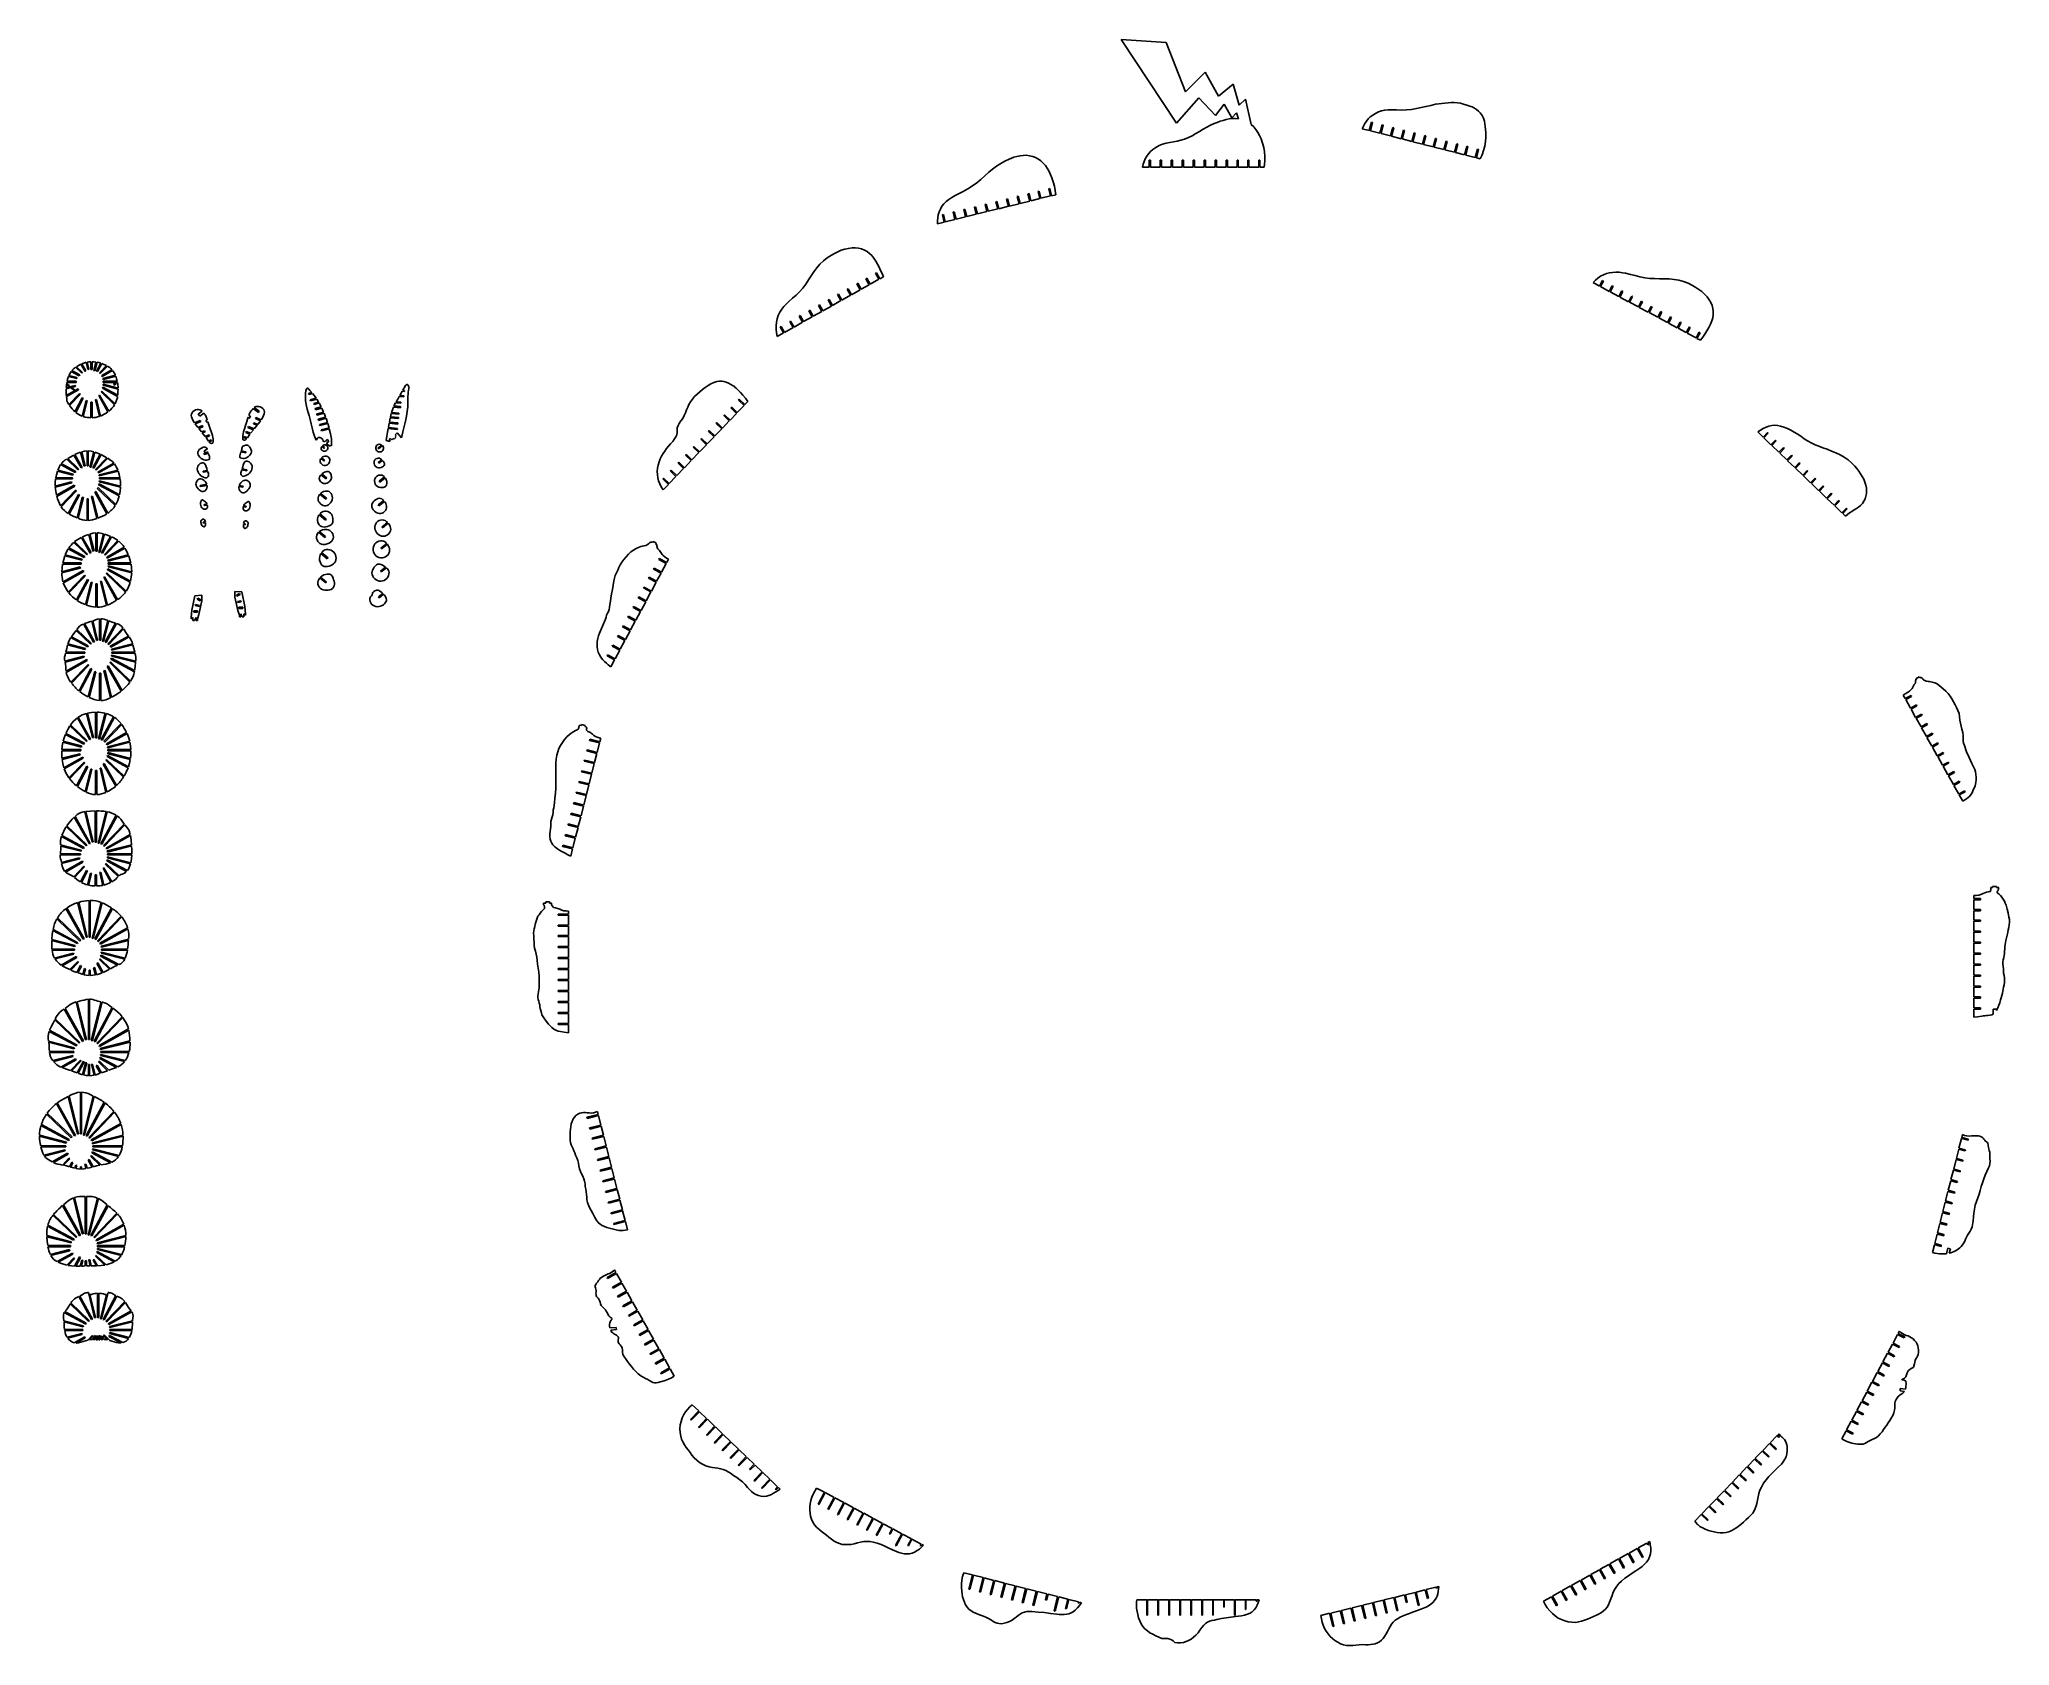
# Model space of a CAD drawing. Extents: x -2497 to 2877, y -2024 to 2358.
import ezdxf

# ---------------------------------------------------------------- set-up
doc = ezdxf.new("R2010")
doc.units = 0
doc.layers.get('0').update_dxf_attribs({"linetype": 'CONTINUOUS'})

msp = doc.modelspace()

# ---------------------------------------------------------------- linework, layer by layer
at = {"color": 7, "linetype": 'CONTINUOUS'}
for p, q in [((453.7, 2357.6), (604.6, 2128.9)), ((576.1, 2349.4), (453.7, 2357.6)), ((629.1, 2214.7), (576.1, 2349.4)), ((683.1, 2268.2), (629.1, 2214.7)), ((719, 2202.4), (683.1, 2268.2)), ((759.2, 2235.2), (719, 2202.4)), ((776.1, 2177.9), (759.2, 2235.2)), ((604.6, 2128.9), (665.9, 2198.3)), ((665.9, 2198.3), (711.2, 2150.1)), ((711.2, 2150.1), (734.4, 2181.2)), ((734.4, 2181.2), (755.7, 2143.4)), ((755.7, 2143.4), (768.3, 2156.9)), ((768.3, 2156.9), (774.1, 2141.1)), ((792.6, 2194.2), (776.1, 2177.9)), ((808.7, 2125.3), (792.6, 2194.2)), ((1110.9, 2114), (1130.6, 2109)), ((1110.9, 2114), (1130.6, 2109)), ((1110.9, 2114), (1110.9, 2114)), ((1130.6, 2109), (1136.5, 2132.1)), ((1130.6, 2109), (1130.6, 2109)), ((1139.4, 2131.3), (1133.5, 2108.2)), ((1133.5, 2108.2), (1159.7, 2101.6)), ((1133.5, 2108.2), (1133.5, 2108.2)), ((1133.5, 2108.2), (1159.7, 2101.6)), ((1136.5, 2132.1), (1139.4, 2131.3)), ((1159.7, 2101.6), (1165.5, 2124.7)), ((1159.7, 2101.6), (1159.7, 2101.6)), ((1168.5, 2123.9), (1162.6, 2100.8)), ((1162.6, 2100.8), (1188.7, 2094.2)), ((1162.6, 2100.8), (1162.6, 2100.8)), ((1162.6, 2100.8), (1188.7, 2094.2)), ((1165.5, 2124.7), (1168.5, 2123.9)), ((1188.7, 2094.2), (1194.6, 2117.3)), ((1197.5, 2116.5), (1191.6, 2093.4)), ((1194.6, 2117.3), (1197.5, 2116.5)), ((1217.8, 2086.8), (1223.7, 2109.9)), ((1226.6, 2109.1), (1220.7, 2086)), ((1223.7, 2109.9), (1226.6, 2109.1)), ((1246.9, 2079.4), (1252.8, 2102.5)), ((1255.7, 2101.7), (1249.8, 2078.6)), ((1252.8, 2102.5), (1255.7, 2101.7)), ((1188.7, 2094.2), (1188.7, 2094.2)), ((1191.6, 2093.4), (1217.8, 2086.8)), ((1191.6, 2093.4), (1191.6, 2093.4)), ((1191.6, 2093.4), (1217.8, 2086.8)), ((1217.8, 2086.8), (1217.8, 2086.8)), ((1220.7, 2086), (1246.9, 2079.4)), ((1220.7, 2086), (1220.7, 2086)), ((1220.7, 2086), (1246.9, 2079.3)), ((1246.9, 2079.4), (1246.9, 2079.3)), ((1249.8, 2078.6), (1275.9, 2072)), ((1249.8, 2078.6), (1249.8, 2078.6)), ((1249.8, 2078.6), (1275.9, 2071.9)), ((1275.9, 2072), (1281.8, 2095.1)), ((1275.9, 2072), (1275.9, 2071.9)), ((1284.7, 2094.3), (1278.9, 2071.2)), ((1278.9, 2071.2), (1305, 2064.6)), ((1278.9, 2071.2), (1278.9, 2071.2)), ((1278.9, 2071.2), (1305, 2064.5)), ((1281.8, 2095.1), (1284.7, 2094.3)), ((1305, 2064.6), (1310.9, 2087.7)), ((1305, 2064.6), (1305, 2064.5)), ((1313.8, 2086.9), (1307.9, 2063.8)), ((1307.9, 2063.8), (1334.1, 2057.2)), ((1307.9, 2063.8), (1307.9, 2063.8)), ((1307.9, 2063.8), (1334.1, 2057.1)), ((1310.9, 2087.7), (1313.8, 2086.9)), ((1334.1, 2057.2), (1340, 2080.3)), ((1334.1, 2057.2), (1334.1, 2057.1)), ((1342.9, 2079.5), (1337, 2056.4)), ((1337, 2056.4), (1363.2, 2049.8)), ((1337, 2056.4), (1337, 2056.4)), ((1337, 2056.4), (1363.2, 2049.7)), ((1340, 2080.3), (1342.9, 2079.5)), ((1363.2, 2049.8), (1369.1, 2072.9)), ((1363.2, 2049.8), (1363.2, 2049.7)), ((1372, 2072.1), (1366.1, 2049)), ((1366.1, 2049), (1390.8, 2042.7)), ((1366.1, 2049), (1366.1, 2049)), ((1366.1, 2049), (1390.8, 2042.7)), ((1369.1, 2072.9), (1372, 2072.1)), ((1390.8, 2042.7), (1396.7, 2065.8)), ((1390.8, 2042.7), (1390.8, 2042.7)), ((1399.6, 2065.1), (1393.7, 2042)), ((1396.7, 2065.8), (1399.6, 2065.1)), ((1419.9, 2035.3), (1425.7, 2058.4)), ((1428.6, 2057.7), (1422.8, 2034.6)), ((1425.7, 2058.4), (1428.6, 2057.7)), ((530.4, 2008.9), (511.9, 2008.9)), ((533.4, 2027.8), (530.4, 2027.8)), ((530.4, 2027.8), (530.4, 2008.9)), ((533.4, 2008.9), (533.4, 2027.8)), ((560.4, 2008.9), (533.4, 2008.9)), ((563.4, 2027.8), (560.4, 2027.8)), ((560.4, 2027.8), (560.4, 2008.9)), ((563.4, 2008.9), (563.4, 2027.8)), ((590.4, 2008.9), (563.4, 2008.9)), ((593.4, 2027.8), (590.4, 2027.8)), ((590.4, 2027.8), (590.4, 2008.9)), ((593.4, 2008.9), (593.4, 2027.8)), ((620.4, 2008.9), (593.4, 2008.9)), ((623.4, 2027.8), (620.4, 2027.8)), ((620.4, 2027.8), (620.4, 2008.9)), ((623.4, 2008.9), (623.4, 2027.8)), ((650.4, 2008.9), (623.4, 2008.9)), ((653.4, 2027.8), (650.4, 2027.8)), ((650.4, 2027.8), (650.4, 2008.9)), ((653.4, 2008.9), (653.4, 2027.8)), ((680.4, 2008.9), (653.4, 2008.9)), ((683.4, 2027.8), (680.4, 2027.8)), ((680.4, 2027.8), (680.4, 2008.9)), ((683.4, 2008.9), (683.4, 2027.8)), ((710.4, 2008.9), (683.4, 2008.9)), ((713.4, 2027.8), (710.4, 2027.8)), ((710.4, 2027.8), (710.4, 2008.9)), ((713.4, 2008.9), (713.4, 2027.8)), ((740.4, 2008.9), (713.4, 2008.9)), ((743.4, 2027.8), (740.4, 2027.8)), ((740.4, 2027.8), (740.4, 2008.9)), ((743.4, 2008.9), (743.4, 2027.8)), ((770.4, 2008.9), (743.4, 2008.9)), ((773.4, 2027.8), (770.4, 2027.8)), ((770.4, 2027.8), (770.4, 2008.9)), ((773.4, 2008.9), (773.4, 2027.8)), ((798.9, 2008.9), (773.4, 2008.9)), ((801.9, 2027.8), (798.9, 2027.8)), ((798.9, 2027.8), (798.9, 2008.9)), ((801.9, 2008.9), (801.9, 2027.8)), ((828.9, 2008.9), (801.9, 2008.9)), ((831.9, 2027.8), (828.9, 2027.8)), ((828.9, 2027.8), (828.9, 2008.9)), ((831.9, 2008.9), (831.9, 2027.8)), ((843.9, 2008.9), (831.9, 2008.9)), ((1393.7, 2042), (1419.9, 2035.3)), ((1393.7, 2042), (1393.7, 2042)), ((1393.7, 2042), (1419.9, 2035.3)), ((1419.9, 2035.3), (1419.9, 2035.3)), ((1422.8, 2034.6), (1433.3, 2031.9)), ((1422.8, 2034.6), (1422.8, 2034.6)), ((1422.8, 2034.6), (1433.3, 2031.9)), ((1433.3, 2031.9), (1433.3, 2031.9)), ((202.4, 1936.9), (199.5, 1936.2)), ((199.5, 1936.2), (204.3, 1916.6)), ((207.2, 1917.3), (202.4, 1936.9)), ((230, 1943.7), (227.1, 1943)), ((227.1, 1943), (232, 1923.4)), ((234.9, 1924.1), (230, 1943.7)), ((259.2, 1950.9), (256.3, 1950.2)), ((256.3, 1950.2), (261.1, 1930.5)), ((264, 1931.2), (259.2, 1950.9)), ((-1.6, 1886.8), (-4.5, 1886.1)), ((-4.5, 1886.1), (0.3, 1866.5)), ((3.3, 1867.2), (-1.6, 1886.8)), ((27.6, 1894), (24.6, 1893.3)), ((24.6, 1893.3), (29.5, 1873.6)), ((32.4, 1874.4), (27.6, 1894)), ((56.7, 1901.2), (53.8, 1900.4)), ((53.8, 1900.4), (58.6, 1880.8)), ((61.5, 1881.5), (56.7, 1901.2)), ((87.7, 1887.9), (61.5, 1881.5)), ((85.8, 1908.3), (82.9, 1907.6)), ((82.9, 1907.6), (87.7, 1887.9)), ((90.7, 1888.7), (85.8, 1908.3)), ((116.9, 1895.1), (90.7, 1888.7)), ((115, 1915.5), (112, 1914.8)), ((112, 1914.8), (116.9, 1895.1)), ((119.8, 1895.8), (115, 1915.5)), ((146, 1902.3), (119.8, 1895.8)), ((144.1, 1922.6), (141.2, 1921.9)), ((141.2, 1921.9), (146, 1902.3)), ((148.9, 1903), (144.1, 1922.6)), ((175.1, 1909.4), (148.9, 1903)), ((173.2, 1929.8), (170.3, 1929.1)), ((170.3, 1929.1), (175.1, 1909.4)), ((178.1, 1910.1), (173.2, 1929.8)), ((204.3, 1916.6), (178.1, 1910.1)), ((232, 1923.4), (207.2, 1917.3)), ((261.1, 1930.5), (234.9, 1924.1)), ((275.2, 1934), (264, 1931.2)), ((-28.8, 1859.3), (-47.6, 1854.7)), ((-30.7, 1879.7), (-33.6, 1879)), ((-33.6, 1879), (-28.8, 1859.3)), ((-25.9, 1860), (-30.7, 1879.7)), ((0.3, 1866.5), (-25.9, 1860)), ((29.5, 1873.6), (3.3, 1867.2)), ((58.6, 1880.8), (32.4, 1874.4)), ((-213.8, 1720.9), (-216.4, 1719.5)), ((-204.6, 1704.5), (-213.8, 1720.9)), ((-290.9, 1677.6), (-293.5, 1676.1)), ((-293.5, 1676.1), (-284.3, 1659.7)), ((-281.7, 1661.2), (-290.9, 1677.6)), ((-258.2, 1674.4), (-281.7, 1661.2)), ((-264.8, 1692.3), (-267.4, 1690.8)), ((-267.4, 1690.8), (-258.2, 1674.4)), ((-255.5, 1675.9), (-264.8, 1692.3)), ((-233.3, 1688.4), (-255.5, 1675.9)), ((-239.9, 1706.2), (-242.6, 1704.8)), ((-242.6, 1704.8), (-233.3, 1688.4)), ((-230.7, 1689.8), (-239.9, 1706.2)), ((-207.2, 1703.1), (-230.7, 1689.8)), ((-216.4, 1719.5), (-207.2, 1703.1)), ((-194.8, 1710), (-204.6, 1704.5)), ((1758.8, 1684.5), (1741.2, 1694)), ((1758.8, 1684.5), (1767, 1699.8)), ((1769.7, 1698.4), (1761.5, 1683.1)), ((1785.3, 1670.3), (1761.5, 1683.1)), ((1767, 1699.8), (1769.7, 1698.4)), ((1785.3, 1670.3), (1793.5, 1685.7)), ((1796.1, 1684.3), (1787.9, 1668.9)), ((1811.7, 1656.2), (1787.9, 1668.9)), ((1793.5, 1685.7), (1796.1, 1684.3)), ((1811.7, 1656.2), (1819.9, 1671.5)), ((1822.6, 1670.1), (1814.3, 1654.8)), ((1819.9, 1671.5), (1822.6, 1670.1)), ((-395.5, 1618.8), (-398.1, 1617.3)), ((-398.1, 1617.3), (-388.9, 1600.9)), ((-386.3, 1602.3), (-395.5, 1618.8)), ((-362.8, 1615.6), (-386.3, 1602.3)), ((-369.4, 1633.5), (-372, 1632)), ((-372, 1632), (-362.8, 1615.6)), ((-360.1, 1617), (-369.4, 1633.5)), ((-336.6, 1630.3), (-360.1, 1617)), ((-343.2, 1648.2), (-345.8, 1646.7)), ((-345.8, 1646.7), (-336.6, 1630.3)), ((-334, 1631.7), (-343.2, 1648.2)), ((-310.5, 1645), (-334, 1631.7)), ((-317.1, 1662.9), (-319.7, 1661.4)), ((-319.7, 1661.4), (-310.5, 1645)), ((-307.8, 1646.5), (-317.1, 1662.9)), ((-284.3, 1659.7), (-307.8, 1646.5)), ((1838.1, 1642), (1814.3, 1654.8)), ((1838.1, 1642), (1846.4, 1657.3)), ((1849, 1655.9), (1840.8, 1640.6)), ((1864.6, 1627.8), (1840.8, 1640.6)), ((1846.4, 1657.3), (1849, 1655.9)), ((1864.6, 1627.8), (1872.8, 1643.2)), ((1875.5, 1641.8), (1867.2, 1626.4)), ((1891, 1613.7), (1867.2, 1626.4)), ((1872.8, 1643.2), (1875.5, 1641.8)), ((1891, 1613.7), (1899.3, 1629)), ((1901.9, 1627.6), (1893.7, 1612.3)), ((1899.3, 1629), (1901.9, 1627.6)), ((1917.5, 1599.5), (1925.7, 1614.9)), ((1928.3, 1613.4), (1920.1, 1598.1)), ((1925.7, 1614.9), (1928.3, 1613.4)), ((-474, 1574.6), (-476.6, 1573.2)), ((-476.6, 1573.2), (-467.4, 1556.8)), ((-464.7, 1558.2), (-474, 1574.6)), ((-441.2, 1571.5), (-464.7, 1558.2)), ((-447.8, 1589.3), (-450.4, 1587.9)), ((-450.4, 1587.9), (-441.2, 1571.5)), ((-438.6, 1572.9), (-447.8, 1589.3)), ((-415.1, 1586.2), (-438.6, 1572.9)), ((-421.7, 1604.1), (-424.3, 1602.6)), ((-424.3, 1602.6), (-415.1, 1586.2)), ((-412.4, 1587.6), (-421.7, 1604.1)), ((-388.9, 1600.9), (-412.4, 1587.6)), ((1917.5, 1599.5), (1893.7, 1612.3)), ((1943.9, 1585.4), (1920.1, 1598.1)), ((1943.9, 1585.4), (1952.1, 1600.7)), ((1954.8, 1599.3), (1946.6, 1583.9)), ((1970.4, 1571.2), (1946.6, 1583.9)), ((1952.1, 1600.7), (1954.8, 1599.3)), ((1970.4, 1571.2), (1978.6, 1586.5)), ((1981.2, 1585.1), (1973, 1569.8)), ((1995.5, 1557.7), (1973, 1569.8)), ((1978.6, 1586.5), (1981.2, 1585.1)), ((1995.5, 1557.7), (2003.7, 1573.1)), ((2006.4, 1571.7), (1998.1, 1556.3)), ((2003.7, 1573.1), (2006.4, 1571.7)), ((2021.9, 1543.6), (2030.2, 1558.9)), ((2030.2, 1558.9), (2032.8, 1557.5)), ((-467.4, 1556.8), (-484.7, 1547)), ((2021.9, 1543.6), (1998.1, 1556.3)), ((2032.8, 1557.5), (2024.6, 1542.1)), ((2034.3, 1536.9), (2024.6, 1542.1)), ((-2410.6, 1451.6), (-2388.7, 1439.8)), ((-2387.3, 1442.5), (-2408.7, 1454)), ((-2398.3, 1463), (-2381.7, 1447.1)), ((-2379.6, 1449.2), (-2395.7, 1464.7)), ((-2383.8, 1471.5), (-2372.7, 1452)), ((-2370.1, 1453.4), (-2381, 1472.8)), ((-2372.7, 1452), (-2370.1, 1453.4)), ((-2369.6, 1476.7), (-2364.8, 1457.1)), ((-2361.9, 1457.9), (-2366.7, 1477.3)), ((-2364.8, 1457.1), (-2361.9, 1457.9)), ((-2356.5, 1478.3), (-2356.5, 1457.3)), ((-2356.5, 1457.3), (-2353.5, 1457.3)), ((-2353.5, 1457.3), (-2353.5, 1478.3)), ((-2342.9, 1477.3), (-2348.7, 1454.4)), ((-2348.7, 1454.4), (-2345.8, 1453.7)), ((-2345.8, 1453.7), (-2339.9, 1476.8)), ((-2329.6, 1474.2), (-2341.1, 1452.6)), ((-2341.1, 1452.6), (-2338.5, 1451.2)), ((-2338.5, 1451.2), (-2326.7, 1473.2)), ((-2314.5, 1467.9), (-2333.7, 1447.9)), ((-2331.5, 1445.8), (-2311.8, 1466.4)), ((-2299.4, 1456.5), (-2327.3, 1440.8)), ((-2325.8, 1438.2), (-2297.5, 1454.2)), ((-2424.3, 1404.4), (-2398.6, 1410.9)), ((-2399.4, 1413.8), (-2424.2, 1407.6)), ((-2391.7, 1404.6), (-2423.8, 1386.5)), ((-2423.6, 1383.3), (-2390.2, 1402)), ((-2422.5, 1422), (-2396.7, 1422)), ((-2396.7, 1425), (-2421.9, 1425)), ((-2420.2, 1416.7), (-2421.7, 1414.8)), ((-2421.7, 1414.8), (-2416.7, 1410.8)), ((-2415.2, 1412.6), (-2420.2, 1416.7)), ((-2418, 1438), (-2395.4, 1432.3)), ((-2394.7, 1435.2), (-2416.8, 1440.8)), ((-2416.7, 1410.8), (-2415.2, 1412.6)), ((-2409.4, 1407.9), (-2410.9, 1406)), ((-2410.9, 1406), (-2402.3, 1399)), ((-2400.8, 1400.8), (-2409.4, 1407.9)), ((-2402.3, 1399), (-2400.8, 1400.8)), ((-2398.6, 1410.9), (-2399.4, 1413.8)), ((-2396.7, 1422), (-2396.7, 1425)), ((-2395.4, 1432.3), (-2394.7, 1435.2)), ((-2390.2, 1402), (-2391.7, 1404.6)), ((-2388.7, 1439.8), (-2387.3, 1442.5)), ((-2381.7, 1447.1), (-2379.6, 1449.2)), ((-2333.7, 1447.9), (-2331.5, 1445.8)), ((-2326.7, 1398.4), (-2328.7, 1396.2)), ((-2327.3, 1440.8), (-2325.8, 1438.2)), ((-2290.5, 1363.7), (-2326.7, 1398.4)), ((-2324, 1408.6), (-2325.4, 1406)), ((-2325.4, 1406), (-2284.1, 1383.8)), ((-2290, 1441.5), (-2324.1, 1432.9)), ((-2324.1, 1432.9), (-2323.4, 1430)), ((-2283.6, 1387), (-2324, 1408.6)), ((-2322.9, 1416.9), (-2323.6, 1414)), ((-2323.6, 1414), (-2282.6, 1403.5)), ((-2323.4, 1430), (-2288.9, 1438.7)), ((-2284.8, 1425), (-2323, 1425)), ((-2323, 1425), (-2323, 1422)), ((-2323, 1422), (-2284.1, 1422)), ((-2282.6, 1406.6), (-2322.9, 1416.9)), ((-2289.4, 1420.3), (-2294.9, 1415.9)), ((-2294.9, 1415.9), (-2293.4, 1414)), ((-2293.4, 1414), (-2287.9, 1418.4)), ((-2287.9, 1418.4), (-2289.4, 1420.3)), ((-1507.4, 1397.6), (-1501.8, 1397)), ((-1501.5, 1400), (-1505.9, 1400.5)), ((-1501.8, 1397), (-1501.5, 1400)), ((-2388, 1391.4), (-2416.8, 1361.3)), ((-2415.1, 1358.8), (-2385.8, 1389.3)), ((-2380.1, 1379.9), (-2400.5, 1341.8)), ((-2398.1, 1339.8), (-2377.4, 1378.5)), ((-2385.8, 1389.3), (-2388, 1391.4)), ((-2369.7, 1372.1), (-2380.5, 1329.6)), ((-2377.4, 1378.5), (-2380.1, 1379.9)), ((-2377.6, 1328.6), (-2366.8, 1371.3)), ((-2366.8, 1371.3), (-2369.7, 1372.1)), ((-2356.5, 1367.8), (-2356.5, 1325.6)), ((-2353.5, 1367.8), (-2356.5, 1367.8)), ((-2353.5, 1325.5), (-2353.5, 1367.8)), ((-2341.5, 1374.9), (-2344.5, 1374.2)), ((-2344.5, 1374.2), (-2333.4, 1329.2)), ((-2330.6, 1330.2), (-2341.5, 1374.9)), ((-2332.9, 1387.3), (-2335.5, 1385.8)), ((-2335.5, 1385.8), (-2310.5, 1341.3)), ((-2308.1, 1343.1), (-2332.9, 1387.3)), ((-2328.7, 1396.2), (-2292.1, 1361)), ((-1914.2, 1350.6), (-1899.8, 1340.2)), ((-1897.6, 1343.2), (-1911.4, 1353.1)), ((-1763.3, 1391.8), (-1754, 1394.4)), ((-1763.3, 1391.8), (-1762.5, 1388.9)), ((-1762.5, 1388.9), (-1751.8, 1391.9)), ((-1758.6, 1374.5), (-1742, 1379)), ((-1758.6, 1374.5), (-1757.8, 1371.6)), ((-1757.8, 1371.6), (-1740.2, 1376.4)), ((-1748.7, 1364.7), (-1735.4, 1368.4)), ((-1748.7, 1364.7), (-1747.9, 1361.8)), ((-1747.9, 1361.8), (-1733.8, 1365.7)), ((-1744.8, 1350.3), (-1728.2, 1354.8)), ((-1744.8, 1350.3), (-1744, 1347.4)), ((-1744, 1347.4), (-1726.8, 1352)), ((-1740.2, 1376.4), (-1735.4, 1368.4)), ((-1733.8, 1365.7), (-1728.2, 1354.8)), ((-1531.2, 1354.7), (-1512.4, 1352.9)), ((-1525.7, 1366.3), (-1530, 1357.6)), ((-1512.1, 1355.9), (-1530, 1357.6)), ((-1525.7, 1366.3), (-1511.2, 1364.8)), ((-1510.9, 1367.8), (-1524.1, 1369.1)), ((-1515.5, 1383.3), (-1503.3, 1382.1)), ((-1503, 1385.1), (-1513.8, 1386.2)), ((-1512.4, 1352.9), (-1512.1, 1355.9)), ((-1511.2, 1364.8), (-1510.9, 1367.8)), ((-1503.3, 1382.1), (-1503, 1385.1)), ((-608.6, 1354.3), (-610.7, 1352.1)), ((-610.7, 1352.1), (-595.5, 1337.5)), ((-593.4, 1339.6), (-608.6, 1354.3)), ((-574.7, 1359.1), (-593.4, 1339.6)), ((-587.9, 1375.9), (-589.9, 1373.7)), ((-589.9, 1373.7), (-574.7, 1359.1)), ((-572.6, 1361.3), (-587.9, 1375.9)), ((-564.6, 1369.6), (-572.6, 1361.3)), ((-2058.2, 1317.7), (-2073.7, 1311.2)), ((-2072, 1308.6), (-2057, 1314.9)), ((-2064.6, 1298.7), (-2072, 1308.6)), ((-2052.4, 1303.9), (-2064.6, 1298.7)), ((-2053.1, 1343.3), (-2064.2, 1334.9)), ((-2064.2, 1334.9), (-2060, 1329.4)), ((-2062.7, 1296.3), (-2051.2, 1301.1)), ((-2054.8, 1286.6), (-2062.7, 1296.3)), ((-2060, 1329.4), (-2048.4, 1338.1)), ((-2057, 1314.9), (-2058.2, 1317.7)), ((-2046.6, 1290), (-2054.8, 1286.6)), ((-2051.2, 1301.1), (-2052.4, 1303.9)), ((-2045.4, 1287.3), (-2046.6, 1290)), ((-2039.4, 1320.1), (-2042.8, 1318.3)), ((-2042.8, 1318.3), (-2039.9, 1312.6)), ((-2039.9, 1312.6), (-2037.4, 1313.9)), ((-1927.2, 1301.8), (-1928.3, 1299.1)), ((-1928.3, 1299.1), (-1913.2, 1292.7)), ((-1925, 1323.7), (-1927.3, 1326.6)), ((-1911.2, 1295.2), (-1927.2, 1301.8)), ((-1925.4, 1332.6), (-1921.3, 1327.4)), ((-1921.3, 1327.4), (-1925, 1323.7)), ((-1921.1, 1283), (-1913.2, 1292.7)), ((-1912.3, 1311.9), (-1913.5, 1309.1)), ((-1913.5, 1309.1), (-1903.4, 1304.9)), ((-1901.4, 1307.3), (-1912.3, 1311.9)), ((-1911.2, 1295.2), (-1903.4, 1304.9)), ((-1906.5, 1325.7), (-1907.7, 1323)), ((-1907.7, 1323), (-1894, 1317.2)), ((-1892.3, 1319.7), (-1906.5, 1325.7)), ((-1901.4, 1307.3), (-1894, 1317.2)), ((-1899.8, 1340.2), (-1897.6, 1343.2)), ((-1740.8, 1335.8), (-1721.9, 1341)), ((-1740.8, 1335.8), (-1740, 1332.9)), ((-1740, 1332.9), (-1720.7, 1338.2)), ((-1736.8, 1321.3), (-1716.3, 1326.9)), ((-1736.8, 1321.3), (-1736.1, 1318.4)), ((-1736.1, 1318.4), (-1715.3, 1324.1)), ((-1732.9, 1306.8), (-1711.4, 1312.7)), ((-1732.9, 1306.8), (-1732.1, 1304)), ((-1732.1, 1304), (-1710.5, 1309.9)), ((-1728.9, 1292.4), (-1707.1, 1298.4)), ((-1728.9, 1292.4), (-1728.1, 1289.5)), ((-1728.1, 1289.5), (-1706.3, 1295.5)), ((-1720.7, 1338.2), (-1716.3, 1326.9)), ((-1715.3, 1324.1), (-1711.4, 1312.7)), ((-1710.5, 1309.9), (-1707.1, 1298.4)), ((-1545.5, 1295.9), (-1520.8, 1293.4)), ((-1542.9, 1310.7), (-1544.9, 1298.8)), ((-1520.5, 1296.4), (-1544.9, 1298.8)), ((-1542.9, 1310.7), (-1519.3, 1308.3)), ((-1540.1, 1325.5), (-1542.4, 1313.7)), ((-1519, 1311.3), (-1542.4, 1313.7)), ((-1540.1, 1325.5), (-1517.8, 1323.3)), ((-1537.2, 1337.3), (-1539.4, 1328.4)), ((-1517.5, 1326.2), (-1539.4, 1328.4)), ((-1537.2, 1337.3), (-1516.6, 1335.2)), ((-1516.3, 1338.2), (-1536.4, 1340.2)), ((-1520.8, 1293.4), (-1520.5, 1296.4)), ((-1519.3, 1308.3), (-1519, 1311.3)), ((-1517.8, 1323.3), (-1517.5, 1326.2)), ((-1516.6, 1335.2), (-1516.3, 1338.2)), ((-669.9, 1290.4), (-672, 1288.3)), ((-654.7, 1275.8), (-669.9, 1290.4)), ((-636, 1295.3), (-654.7, 1275.8)), ((-649.2, 1312.1), (-651.2, 1309.9)), ((-651.2, 1309.9), (-636, 1295.3)), ((-633.9, 1297.4), (-649.2, 1312.1)), ((-615.2, 1316.9), (-633.9, 1297.4)), ((-628.4, 1333.7), (-630.5, 1331.5)), ((-630.5, 1331.5), (-615.2, 1316.9)), ((-613.1, 1319.1), (-628.4, 1333.7)), ((-595.5, 1337.5), (-613.1, 1319.1)), ((-2048.2, 1246.1), (-2061.3, 1238.7)), ((-2052.8, 1284.2), (-2045.4, 1287.3)), ((-2044.9, 1274.4), (-2052.8, 1284.2)), ((-2048.1, 1234.8), (-2039.3, 1239.8)), ((-2034.4, 1278.9), (-2044.9, 1274.4)), ((-2043.1, 1272), (-2033.2, 1276.1)), ((-2028.6, 1265), (-2036.3, 1261.8)), ((-2034.5, 1259.3), (-2027.4, 1262.3)), ((-2033.2, 1276.1), (-2034.4, 1278.9)), ((-2027.4, 1262.3), (-2028.6, 1265)), ((-1938.8, 1274.2), (-1939.9, 1271.4)), ((-1939.9, 1271.4), (-1931.6, 1267.9)), ((-1929.7, 1270.4), (-1938.8, 1274.2)), ((-1933, 1288), (-1934.1, 1285.2)), ((-1934.1, 1285.2), (-1923, 1280.6)), ((-1921.1, 1283), (-1933, 1288)), ((-1738.3, 1269.6), (-1742.1, 1264.7)), ((-1723.2, 1265.6), (-1729.9, 1270.7)), ((-1726.8, 1246.7), (-1721.1, 1242)), ((-1725, 1263.2), (-1723.2, 1265.6)), ((-1725, 1263.2), (-1719.9, 1259.3)), ((-1719.2, 1244.3), (-1724.8, 1248.9)), ((-1721.1, 1242), (-1719.2, 1244.3)), ((-1719.9, 1259.3), (-1718.1, 1261.7)), ((-1716.8, 1260.8), (-1718.1, 1261.7)), ((-1712.4, 1266.5), (-1716.8, 1260.8)), ((-1713.9, 1254.7), (-1707.6, 1262.8)), ((-1713.9, 1254.7), (-1705.2, 1248)), ((-1707.6, 1262.8), (-1712.4, 1266.5)), ((-1705.2, 1248), (-1703.3, 1250.4)), ((-1700.8, 1248.5), (-1703.3, 1250.4)), ((-1563.7, 1251.2), (-1574.2, 1242.9)), ((-1574.2, 1242.9), (-1572.3, 1240.6)), ((-1572.3, 1240.6), (-1561.2, 1249.3)), ((-1551.5, 1263.6), (-1541.4, 1260.6)), ((-1539.6, 1269.3), (-1543.5, 1265.9)), ((-1543.5, 1265.9), (-1539.9, 1261.8)), ((-1539.9, 1261.8), (-1541.4, 1260.6)), ((-1536, 1265.3), (-1539.6, 1269.3)), ((-1531.8, 1269.1), (-1536, 1265.3)), ((-1529.8, 1266.9), (-1531.8, 1269.1)), ((-1529.8, 1266.9), (-1524.5, 1271.5)), ((-1521.2, 1284), (-1526.5, 1279.3)), ((-1526.5, 1279.3), (-1523.8, 1276.2)), ((-1523.8, 1276.2), (-1526.5, 1273.8)), ((-1524.5, 1271.5), (-1526.5, 1273.8)), ((-1509.7, 1270.9), (-1521.2, 1284)), ((-711.5, 1247.2), (-713.6, 1245)), ((-713.6, 1245), (-698.3, 1230.4)), ((-696.3, 1232.5), (-711.5, 1247.2)), ((-677.6, 1252), (-696.3, 1232.5)), ((-690.7, 1268.8), (-692.8, 1266.6)), ((-692.8, 1266.6), (-677.6, 1252)), ((-675.5, 1254.2), (-690.7, 1268.8)), ((-656.8, 1273.6), (-675.5, 1254.2)), ((-672, 1288.3), (-656.8, 1273.6)), ((2204.8, 1272.8), (2190.4, 1286.6)), ((2204.8, 1272.8), (2217, 1285.5)), ((2219.2, 1283.4), (2207, 1270.7)), ((2226.4, 1252), (2207, 1270.7)), ((2217, 1285.5), (2219.2, 1283.4)), ((2226.4, 1252), (2238.7, 1264.7)), ((2240.8, 1262.7), (2228.6, 1249.9)), ((2248.1, 1231.2), (2228.6, 1249.9)), ((2238.7, 1264.7), (2240.8, 1262.7)), ((2248.1, 1231.2), (2260.3, 1244)), ((2262.5, 1241.9), (2250.2, 1229.1)), ((2260.3, 1244), (2262.5, 1241.9)), ((-2399.2, 1176.4), (-2439.2, 1197.9)), ((-2437.5, 1200.4), (-2397.7, 1179.1)), ((-2392.2, 1183.7), (-2422.5, 1212.8)), ((-2419.9, 1214.4), (-2390.1, 1185.8)), ((-2383.2, 1188.6), (-2403, 1223.8)), ((-2400.4, 1225.2), (-2380.6, 1190)), ((-2390.1, 1185.8), (-2392.2, 1183.7)), ((-2375.3, 1193.7), (-2384.7, 1231.9)), ((-2380.6, 1190), (-2383.2, 1188.6)), ((-2381.8, 1232.7), (-2372.4, 1194.5)), ((-2372.4, 1194.5), (-2375.3, 1193.7)), ((-2367, 1193.9), (-2367, 1235)), ((-2364, 1193.9), (-2367, 1193.9)), ((-2364, 1235), (-2364, 1193.9)), ((-2359.2, 1191), (-2348.5, 1232.7)), ((-2356.3, 1190.3), (-2359.2, 1191)), ((-2345.7, 1231.9), (-2356.3, 1190.3)), ((-2351.6, 1189.2), (-2331.8, 1226.2)), ((-2349, 1187.8), (-2351.6, 1189.2)), ((-2329.1, 1224.8), (-2349, 1187.8)), ((-2344.1, 1184.5), (-2313.6, 1216.4)), ((-2342, 1182.4), (-2344.1, 1184.5)), ((-2310.9, 1214.8), (-2342, 1182.4)), ((-2337.7, 1177.4), (-2294.1, 1202)), ((-2292.3, 1199.6), (-2336.3, 1174.8)), ((-2334.6, 1169.5), (-2283.4, 1182.4)), ((-2048.1, 1234.8), (-2045.5, 1230.3)), ((-2048.1, 1228.6), (-2037.1, 1230.6)), ((-2047.6, 1225.6), (-2048.1, 1228.6)), ((-2036, 1227.7), (-2047.6, 1225.6)), ((-2045.5, 1230.3), (-2039.9, 1231.3)), ((-2039.9, 1231.3), (-2037.8, 1232.5)), ((-1934.5, 1229.8), (-1947.5, 1232.2)), ((-1946.4, 1235), (-1934, 1232.8)), ((-1931.7, 1180.8), (-1945.2, 1183.3)), ((-1944.2, 1186.2), (-1931.2, 1183.8)), ((-1934, 1232.8), (-1934.5, 1229.8)), ((-1931.2, 1183.8), (-1931.7, 1180.8)), ((-1721.1, 1207.4), (-1729.3, 1214)), ((-1727.2, 1216.3), (-1719.2, 1209.7)), ((-1719.2, 1209.7), (-1721.1, 1207.4)), ((-1572.7, 1203.5), (-1563.3, 1210.9)), ((-1570.9, 1201.1), (-1572.7, 1203.5)), ((-1561.2, 1208.8), (-1570.9, 1201.1)), ((-739.9, 1187.1), (-758.6, 1167.6)), ((-753, 1203.9), (-755.1, 1201.7)), ((-755.1, 1201.7), (-739.9, 1187.1)), ((-737.8, 1189.2), (-753, 1203.9)), ((-719.1, 1208.7), (-737.8, 1189.2)), ((-732.3, 1225.5), (-734.3, 1223.3)), ((-734.3, 1223.3), (-719.1, 1208.7)), ((-717, 1210.9), (-732.3, 1225.5)), ((-698.3, 1230.4), (-717, 1210.9)), ((2269.7, 1210.4), (2250.2, 1229.1)), ((2269.7, 1210.4), (2282, 1223.2)), ((2284.1, 1221.1), (2271.9, 1208.3)), ((2291.4, 1189.6), (2271.9, 1208.3)), ((2282, 1223.2), (2284.1, 1221.1)), ((2291.4, 1189.6), (2303.6, 1202.4)), ((2305.8, 1200.3), (2293.5, 1187.6)), ((2313, 1168.9), (2293.5, 1187.6)), ((2303.6, 1202.4), (2305.8, 1200.3)), ((-2454.2, 1139.2), (-2409.8, 1150.4)), ((-2409.1, 1147.5), (-2454, 1136.2)), ((-2407.1, 1158.6), (-2453.2, 1158.6)), ((-2452.7, 1161.6), (-2407.1, 1161.6)), ((-2450.4, 1114.1), (-2402.1, 1141.2)), ((-2400.7, 1138.6), (-2449.7, 1111)), ((-2405.9, 1168.9), (-2447.7, 1179.5)), ((-2446.6, 1182.3), (-2405.2, 1171.8)), ((-2409.8, 1150.4), (-2409.1, 1147.5)), ((-2407.1, 1161.6), (-2407.1, 1158.6)), ((-2405.2, 1171.8), (-2405.9, 1168.9)), ((-2402.1, 1141.2), (-2400.7, 1138.6)), ((-2397.7, 1179.1), (-2399.2, 1176.4)), ((-2339.2, 1132.8), (-2337.1, 1135)), ((-2290.4, 1085.9), (-2339.2, 1132.8)), ((-2336.3, 1174.8), (-2337.7, 1177.4)), ((-2337.1, 1135), (-2288.8, 1088.5)), ((-2335.9, 1142.6), (-2334.5, 1145.2)), ((-2279.2, 1112.2), (-2335.9, 1142.6)), ((-2333.8, 1166.6), (-2334.6, 1169.5)), ((-2334.5, 1145.2), (-2278.5, 1115.2)), ((-2334.1, 1150.6), (-2333.3, 1153.5)), ((-2275.9, 1135.7), (-2334.1, 1150.6)), ((-2282.3, 1179.6), (-2333.8, 1166.6)), ((-2333.5, 1161.6), (-2277.5, 1161.6)), ((-2333.5, 1158.6), (-2333.5, 1161.6)), ((-2277, 1158.6), (-2333.5, 1158.6)), ((-2333.3, 1153.5), (-2275.8, 1138.8)), ((-2040.4, 1144), (-2058.9, 1140.6)), ((-2058.9, 1140.6), (-2058.4, 1137.6)), ((-2058.4, 1137.6), (-2039.6, 1141)), ((-2050.9, 1179.6), (-2039.3, 1181.7)), ((-2050.4, 1176.6), (-2050.9, 1179.6)), ((-2038.3, 1178.8), (-2050.4, 1176.6)), ((-1952.8, 1137.7), (-1942.2, 1135.8)), ((-1941.7, 1138.7), (-1952.1, 1140.6)), ((-1942.2, 1135.8), (-1941.7, 1138.7)), ((-1729.1, 1170), (-1715.2, 1158.5)), ((-1713.3, 1160.8), (-1727, 1172.1)), ((-1715.2, 1158.5), (-1713.3, 1160.8)), ((-1570.6, 1152), (-1555.5, 1164)), ((-1570.6, 1152), (-1568.8, 1149.7)), ((-1568.8, 1149.7), (-1553.7, 1161.6)), ((-794.6, 1160.6), (-796.7, 1158.4)), ((-796.7, 1158.4), (-781.4, 1143.8)), ((-781.4, 1143.8), (-795.9, 1128.7)), ((-779.4, 1146), (-794.6, 1160.6)), ((-760.7, 1165.4), (-779.4, 1146)), ((-773.8, 1182.2), (-775.9, 1180.1)), ((-775.9, 1180.1), (-760.7, 1165.4)), ((-758.6, 1167.6), (-773.8, 1182.2)), ((2313, 1168.9), (2325.2, 1181.6)), ((2327.4, 1179.5), (2315.2, 1166.8)), ((2334.6, 1148.1), (2315.2, 1166.8)), ((2325.2, 1181.6), (2327.4, 1179.5)), ((2334.6, 1148.1), (2346.9, 1160.8)), ((2349, 1158.8), (2336.8, 1146)), ((2356.3, 1127.3), (2336.8, 1146)), ((2346.9, 1160.8), (2349, 1158.8)), ((2356.3, 1127.3), (2368.5, 1140.1)), ((2370.7, 1138), (2358.4, 1125.2)), ((2368.5, 1140.1), (2370.7, 1138)), ((-2439.6, 1085.1), (-2398.4, 1128)), ((-2396.3, 1125.9), (-2437.9, 1082.5)), ((-2418.5, 1064.3), (-2390.5, 1116.5)), ((-2387.9, 1115.1), (-2415.9, 1062.7)), ((-2398.4, 1128), (-2396.3, 1125.9)), ((-2394.5, 1052.2), (-2380.1, 1108.7)), ((-2377.2, 1107.9), (-2391.7, 1051.1)), ((-2390.5, 1116.5), (-2387.9, 1115.1)), ((-2380.1, 1108.7), (-2377.2, 1107.9)), ((-2367, 1045.5), (-2367, 1104.4)), ((-2367, 1104.4), (-2364, 1104.4)), ((-2364, 1104.4), (-2364, 1045.5)), ((-2354.9, 1110.8), (-2352, 1111.5)), ((-2340.2, 1051), (-2354.9, 1110.8)), ((-2352, 1111.5), (-2337.4, 1052)), ((-2346, 1122.4), (-2343.4, 1123.9)), ((-2312.9, 1063.5), (-2346, 1122.4)), ((-2343.4, 1123.9), (-2310.4, 1065.2)), ((-2039.9, 1090.3), (-2048.1, 1088.9)), ((-2048.1, 1088.9), (-2047.5, 1085.9)), ((-2047.5, 1085.9), (-2039.1, 1087.4)), ((-1941, 1083), (-1934, 1081.7)), ((-1933.5, 1084.6), (-1940.2, 1085.9)), ((-1934, 1081.7), (-1933.5, 1084.6)), ((-1716.2, 1103.7), (-1732.3, 1116.9)), ((-1730.1, 1119), (-1714.3, 1106)), ((-1714.3, 1106), (-1716.2, 1103.7)), ((-1572.8, 1087.8), (-1557.9, 1099.5)), ((-1570.9, 1085.5), (-1572.8, 1087.8)), ((-1555.9, 1097.3), (-1570.9, 1085.5)), ((2377.9, 1106.5), (2358.4, 1125.2)), ((2377.9, 1106.5), (2390.2, 1119.3)), ((2392.3, 1117.2), (2380.1, 1104.5)), ((2398.5, 1086.8), (2380.1, 1104.5)), ((2390.2, 1119.3), (2392.3, 1117.2)), ((2398.5, 1086.8), (2410.7, 1099.6)), ((2412.9, 1097.5), (2400.6, 1084.7)), ((2420.1, 1066), (2400.6, 1084.7)), ((2410.7, 1099.6), (2412.9, 1097.5)), ((2420.1, 1066), (2432.4, 1078.8)), ((2434.5, 1076.7), (2422.3, 1063.9)), ((2432.4, 1078.8), (2434.5, 1076.7)), ((-2044.3, 1041.6), (-2050.3, 1040.5)), ((-2050.3, 1040.5), (-2049.8, 1037.6)), ((-2049.8, 1037.6), (-2043.9, 1038.6)), ((-1940.7, 1034.2), (-1936.2, 1033.4)), ((-1935.7, 1036.3), (-1940.3, 1037.1)), ((-1936.2, 1033.4), (-1935.7, 1036.3)), ((-1716.6, 1046.4), (-1734.3, 1060.8)), ((-1732.4, 1063.1), (-1714.7, 1048.7)), ((-1714.7, 1048.7), (-1716.6, 1046.4)), ((-1563.5, 1027.4), (-1547.5, 1040)), ((-1563.5, 1027.4), (-1561.6, 1025)), ((-1561.6, 1025), (-1545.5, 1037.8)), ((2429.7, 1056.8), (2422.3, 1063.9)), ((-2374.9, 944.3), (-2418.7, 967.7)), ((-2417, 970.2), (-2373.5, 946.9)), ((-2368, 951.5), (-2403.4, 985.5)), ((-2401.1, 987.5), (-2365.9, 953.7)), ((-2359, 956.4), (-2382.8, 998.8)), ((-2380.1, 1000.1), (-2356.4, 957.9)), ((-2351.1, 961.6), (-2362.3, 1007.4)), ((-2359.4, 1008.3), (-2348.2, 962.3)), ((-2342.8, 961.7), (-2342.8, 1011.4)), ((-2339.8, 1011.4), (-2339.8, 961.7)), ((-2334.9, 958.9), (-2322.3, 1008.6)), ((-2319.4, 1007.8), (-2332, 958.1)), ((-2327.4, 957.1), (-2303.5, 1001.7)), ((-2300.7, 1000.5), (-2324.7, 955.6)), ((-2319.9, 952.3), (-2283, 990.8)), ((-2280.6, 988.9), (-2317.7, 950.3)), ((-2313.5, 945.3), (-2265.8, 972.1)), ((-2264.1, 969.6), (-2312, 942.7)), ((-1718.6, 999), (-1735.9, 1013.2)), ((-1733.7, 1015.2), (-1716.7, 1001.3)), ((-1716.7, 1001.3), (-1718.6, 999)), ((-1565.5, 970.1), (-1549.6, 982.6)), ((-1563.6, 967.7), (-1565.5, 970.1)), ((-1547.8, 980.2), (-1563.6, 967.7)), ((-824.4, 985.5), (-825.9, 986.3)), ((-823, 988.1), (-824.4, 985.5)), ((-815.1, 983.9), (-823, 988.1)), ((-815.1, 983.9), (-816.6, 981.3)), ((-814.4, 980.2), (-816.6, 981.3)), ((-2436.3, 905.4), (-2385.6, 918.3)), ((-2384.9, 915.4), (-2436.3, 902.3)), ((-2382.9, 926.4), (-2433.8, 926.4)), ((-2433.1, 929.4), (-2382.9, 929.4)), ((-2381.7, 936.7), (-2427.5, 948.4)), ((-2426.5, 951.2), (-2380.9, 939.6)), ((-2385.6, 918.3), (-2384.9, 915.4)), ((-2382.9, 929.4), (-2382.9, 926.4)), ((-2380.9, 939.6), (-2381.7, 936.7)), ((-2373.5, 946.9), (-2374.9, 944.3)), ((-2365.9, 953.7), (-2368, 951.5)), ((-2356.4, 957.9), (-2359, 956.4)), ((-2348.2, 962.3), (-2351.1, 961.6)), ((-2339.8, 961.7), (-2342.8, 961.7)), ((-2332, 958.1), (-2334.9, 958.9)), ((-2324.7, 955.6), (-2327.4, 957.1)), ((-2317.7, 950.3), (-2319.9, 952.3)), ((-2312, 942.7), (-2313.5, 945.3)), ((-2310.4, 937.3), (-2254.8, 951.4)), ((-2309.6, 934.4), (-2310.4, 937.3)), ((-2309.9, 918.4), (-2309.1, 921.3)), ((-2245.5, 902), (-2309.9, 918.4)), ((-2253.6, 948.6), (-2309.6, 934.4)), ((-2309.3, 929.4), (-2247.9, 929.4)), ((-2309.3, 926.4), (-2309.3, 929.4)), ((-2247.3, 926.4), (-2309.3, 926.4)), ((-2309.1, 921.3), (-2245.4, 905.1)), ((-1711.8, 940.9), (-1729.1, 955)), ((-1727.4, 957.6), (-1709.9, 943.2)), ((-1709.9, 943.2), (-1711.8, 940.9)), ((-1566.8, 907.1), (-1552.8, 918.1)), ((-1550.5, 916), (-1564.9, 904.7)), ((-820.4, 915.2), (-821.8, 912.6)), ((-800.1, 904.3), (-820.4, 915.2)), ((-806.2, 941.6), (-807.6, 939)), ((-807.6, 939), (-787.3, 928.1)), ((-785.9, 930.8), (-806.2, 941.6)), ((-800.1, 904.3), (-787.3, 928.1)), ((-785.9, 930.8), (-781.1, 939.8)), ((-2432.8, 878.2), (-2377.9, 909.1)), ((-2376.4, 906.4), (-2431.9, 875.2)), ((-2418.4, 849.8), (-2374.2, 895.8)), ((-2372.1, 893.7), (-2416.5, 847.4)), ((-2396.3, 828.3), (-2366.3, 884.4)), ((-2363.7, 882.9), (-2393.8, 826.6)), ((-2377.9, 909.1), (-2376.4, 906.4)), ((-2374.2, 895.8), (-2372.1, 893.7)), ((-2371.4, 815.6), (-2355.9, 876.5)), ((-2353, 875.8), (-2368.6, 814.5)), ((-2366.3, 884.4), (-2363.7, 882.9)), ((-2355.9, 876.5), (-2353, 875.8)), ((-2342.8, 808.6), (-2342.8, 872.2)), ((-2342.8, 872.2), (-2339.8, 872.2)), ((-2339.8, 872.2), (-2339.8, 808.5)), ((-2330.7, 878.7), (-2327.8, 879.4)), ((-2314.6, 813.2), (-2330.7, 878.7)), ((-2327.8, 879.4), (-2311.8, 814.3)), ((-2321.8, 890.2), (-2319.2, 891.7)), ((-2286.5, 827.5), (-2321.8, 890.2)), ((-2319.2, 891.7), (-2284, 829.2)), ((-2315, 900.6), (-2312.9, 902.8)), ((-2262.2, 849.9), (-2315, 900.6)), ((-2312.9, 902.8), (-2260.5, 852.5)), ((-2311.7, 910.4), (-2310.3, 913)), ((-2249.4, 877), (-2311.7, 910.4)), ((-2310.3, 913), (-2248.6, 880)), ((-1715.5, 874.7), (-1732.5, 888.7)), ((-1730.4, 890.8), (-1713.6, 877)), ((-1713.6, 877), (-1715.5, 874.7)), ((-1564.9, 904.7), (-1566.8, 907.1)), ((-848, 863.6), (-849.4, 861)), ((-849.4, 861), (-829.1, 850.1)), ((-827.7, 852.8), (-848, 863.6)), ((-833.8, 890.1), (-835.2, 887.4)), ((-835.2, 887.4), (-815, 876.6)), ((-813.5, 879.2), (-833.8, 890.1)), ((-827.7, 852.8), (-815, 876.6)), ((-821.8, 912.6), (-801.5, 901.7)), ((-813.5, 879.2), (-801.5, 901.7)), ((-2081.4, 800.3), (-2072.9, 840)), ((-2072.9, 840), (-2053.9, 841.1)), ((-2071.5, 816.4), (-2072.3, 813.5)), ((-2072.3, 813.5), (-2061.8, 810.8)), ((-2061, 813.7), (-2071.5, 816.4)), ((-2065, 833.1), (-2066.4, 830.4)), ((-2066.4, 830.4), (-2058.6, 826.2)), ((-2057.2, 828.9), (-2065, 833.1)), ((-2053.9, 825.9), (-2062.1, 788.9)), ((-2061.8, 810.8), (-2061, 813.7)), ((-2058.6, 826.2), (-2057.2, 828.9)), ((-2053.9, 841.1), (-2053.9, 825.9)), ((-1945, 850.3), (-1964, 851.3)), ((-1964, 851.3), (-1964, 836.1)), ((-1964, 836.1), (-1955.7, 799.2)), ((-1951.1, 846), (-1959.9, 841.1)), ((-1959.9, 841.1), (-1958.5, 838.4)), ((-1958.5, 838.4), (-1949.6, 843.4)), ((-1947.9, 826.1), (-1956.4, 824)), ((-1956.4, 824), (-1955.6, 821.1)), ((-1955.6, 821.1), (-1947.2, 823.2)), ((-1941.8, 808.5), (-1952.8, 808.5)), ((-1952.8, 808.5), (-1952.8, 805.5)), ((-1949.6, 843.4), (-1951.1, 846)), ((-1947.2, 823.2), (-1947.9, 826.1)), ((-1936.4, 810.5), (-1945, 850.3)), ((-1941.8, 805.5), (-1941.8, 808.5)), ((-1934.6, 790.8), (-1936.4, 810.5)), ((-1572.5, 836.5), (-1560.2, 846.2)), ((-1570.6, 834.2), (-1572.5, 836.5)), ((-1558.3, 843.9), (-1570.6, 834.2)), ((-876.3, 810.7), (-877.7, 808.1)), ((-877.7, 808.1), (-857.4, 797.2)), ((-856, 799.9), (-876.3, 810.7)), ((-862.2, 837.2), (-863.6, 834.5)), ((-863.6, 834.5), (-843.3, 823.7)), ((-841.9, 826.3), (-862.2, 837.2)), ((-856, 799.9), (-843.3, 823.7)), ((-841.9, 826.3), (-829.1, 850.1)), ((-2377.2, 762.8), (-2349.2, 713)), ((-2346.6, 714.5), (-2374.4, 763.9)), ((-2354.1, 770.4), (-2341.3, 718.2)), ((-2338.4, 718.9), (-2351.3, 771.4)), ((-2333, 777), (-2333, 718.3)), ((-2330, 718.3), (-2330, 777.3)), ((-2310.7, 772.5), (-2325.2, 715.5)), ((-2322.3, 714.8), (-2307.9, 771.4)), ((-2289.9, 765.4), (-2317.6, 713.7)), ((-2315, 712.3), (-2287.1, 764.4)), ((-2083.2, 780.6), (-2081.4, 800.3)), ((-2078.2, 780.6), (-2083.2, 776.7)), ((-2083.2, 776.7), (-2083.2, 780.6)), ((-2078.2, 772.2), (-2078.2, 780.6)), ((-2074.1, 772.2), (-2078.2, 772.2)), ((-2066.1, 798.3), (-2076, 798.3)), ((-2076, 798.3), (-2076, 795.3)), ((-2076, 795.3), (-2066.1, 795.3)), ((-2070, 780.6), (-2074.1, 772.2)), ((-2070, 772.2), (-2070, 780.6)), ((-2066.1, 772.2), (-2070, 772.2)), ((-2066.1, 795.3), (-2066.1, 798.3)), ((-2062.1, 788.9), (-2066.1, 776.7)), ((-2066.1, 776.7), (-2066.1, 772.2)), ((-1955.7, 799.2), (-1951.7, 787)), ((-1952.8, 805.5), (-1941.8, 805.5)), ((-1951.7, 787), (-1951.7, 782.4)), ((-1951.7, 782.4), (-1947.8, 782.4)), ((-1947.8, 790.8), (-1943.8, 782.4)), ((-1947.8, 782.4), (-1947.8, 790.8)), ((-1943.8, 782.4), (-1939.6, 782.4)), ((-1939.6, 790.8), (-1934.6, 787)), ((-1939.6, 782.4), (-1939.6, 790.8)), ((-1934.6, 787), (-1934.6, 790.8)), ((-904.7, 757.8), (-906.1, 755.2)), ((-906.1, 755.2), (-885.8, 744.3)), ((-884.4, 747), (-904.7, 757.8)), ((-890.5, 784.3), (-891.9, 781.6)), ((-891.9, 781.6), (-871.6, 770.8)), ((-870.2, 773.4), (-890.5, 784.3)), ((-884.4, 747), (-871.6, 770.8)), ((-870.2, 773.4), (-857.4, 797.2)), ((-2420.1, 705.6), (-2371.9, 693.3)), ((-2371.2, 696.2), (-2419.4, 708.5)), ((-2411.4, 725.7), (-2365.2, 700.9)), ((-2363.8, 703.6), (-2409.6, 728.1)), ((-2397, 745.4), (-2358.2, 708.2)), ((-2356.1, 710.3), (-2395.3, 747.9)), ((-2365.2, 700.9), (-2363.8, 703.6)), ((-2358.2, 708.2), (-2356.1, 710.3)), ((-2349.2, 713), (-2346.6, 714.5)), ((-2341.3, 718.2), (-2338.4, 718.9)), ((-2333, 718.3), (-2330, 718.3)), ((-2325.2, 715.5), (-2322.3, 714.8)), ((-2317.6, 713.7), (-2315, 712.3)), ((-2269.2, 751.7), (-2310.2, 709)), ((-2310.2, 709), (-2308, 706.9)), ((-2308, 706.9), (-2267.4, 749.2)), ((-2254, 729.9), (-2303.8, 701.9)), ((-2303.8, 701.9), (-2302.3, 699.3)), ((-2302.3, 699.3), (-2252.2, 727.5)), ((-2243, 708.6), (-2300.6, 694)), ((-2299.9, 691.1), (-2242.2, 705.7)), ((-933, 705), (-934.4, 702.3)), ((-934.4, 702.3), (-914.1, 691.4)), ((-912.7, 694.1), (-933, 705)), ((-918.8, 731.4), (-920.2, 728.8)), ((-920.2, 728.8), (-899.9, 717.9)), ((-898.5, 720.5), (-918.8, 731.4)), ((-912.7, 694.1), (-899.9, 717.9)), ((-898.5, 720.5), (-885.8, 744.3)), ((-2375.9, 674.9), (-2427.8, 661.8)), ((-2427, 658.9), (-2375.1, 672)), ((-2425.6, 683.1), (-2373.2, 683.1)), ((-2373.2, 686.1), (-2424.7, 686.1)), ((-2368.2, 665.7), (-2424.5, 634)), ((-2424, 630.9), (-2366.7, 663.1)), ((-2364.5, 652.4), (-2411.3, 603.7)), ((-2409.5, 601.2), (-2362.3, 650.4)), ((-2375.1, 672), (-2375.9, 674.9)), ((-2373.2, 683.1), (-2373.2, 686.1)), ((-2371.9, 693.3), (-2371.2, 696.2)), ((-2366.7, 663.1), (-2368.2, 665.7)), ((-2362.3, 650.4), (-2364.5, 652.4)), ((-2309.4, 648.3), (-2312, 646.9)), ((-2312, 646.9), (-2274.1, 579.4)), ((-2271.7, 581.2), (-2309.4, 648.3)), ((-2303.2, 659.5), (-2305.2, 657.3)), ((-2305.2, 657.3), (-2250.1, 604.4)), ((-2248.4, 606.8), (-2303.2, 659.5)), ((-2300.5, 669.7), (-2301.9, 667)), ((-2301.9, 667), (-2237.9, 632.7)), ((-2300.6, 694), (-2299.9, 691.1)), ((-2237.4, 635.9), (-2300.5, 669.7)), ((-2299.4, 678), (-2300.1, 675.1)), ((-2300.1, 675.1), (-2234.6, 658.4)), ((-2237.3, 686.1), (-2299.5, 686.1)), ((-2299.5, 686.1), (-2299.5, 683.1)), ((-2299.5, 683.1), (-2236.4, 683.1)), ((-2234.3, 661.4), (-2299.4, 678)), ((-947.1, 678.5), (-948.6, 675.9)), ((-948.6, 675.9), (-928.3, 665)), ((-926.9, 667.6), (-947.1, 678.5)), ((-938.6, 645.8), (-928.3, 665)), ((-926.9, 667.6), (-914.1, 691.4)), ((-2356.6, 641), (-2389.1, 580.2)), ((-2386.8, 578.3), (-2353.9, 639.6)), ((-2346.2, 633.2), (-2363.8, 563.8)), ((-2361.1, 562.4), (-2343.3, 632.4)), ((-2353.9, 639.6), (-2356.6, 641)), ((-2343.3, 632.4), (-2346.2, 633.2)), ((-2330, 628.9), (-2333, 628.9)), ((-2333, 628.9), (-2333, 553.9)), ((-2330, 553.8), (-2330, 628.9)), ((-2318.1, 636), (-2321, 635.3)), ((-2321, 635.3), (-2302.8, 561.3)), ((-2300.1, 562.8), (-2318.1, 636)), ((2620.2, 609.2), (2623.3, 610.9)), ((2630.6, 618.5), (2621.8, 613.5)), ((2621.8, 613.5), (2623.3, 610.9)), ((2630.6, 618.5), (2632.1, 615.9)), ((2632.1, 615.9), (2634.5, 617.2)), ((2592.4, 559.1), (2587.2, 568.4)), ((2592.4, 559.1), (2608.4, 568)), ((2609.8, 565.4), (2593.9, 556.5)), ((2607.1, 532.9), (2593.9, 556.5)), ((2607.1, 532.9), (2623.1, 541.9)), ((2608.4, 568), (2609.8, 565.4)), ((2624.5, 539.3), (2608.6, 530.3)), ((2623.1, 541.9), (2624.5, 539.3)), ((-2369, 442), (-2413.9, 485.2)), ((-2412.2, 487.7), (-2366.9, 444.2)), ((-2360, 446.9), (-2393.7, 506.7)), ((-2391.2, 508.4), (-2357.4, 448.4)), ((-2352.1, 452.1), (-2368.5, 518.7)), ((-2365.6, 519.5), (-2349.2, 452.8)), ((-2343.8, 452.2), (-2343.8, 522.4)), ((-2340.8, 522.4), (-2340.8, 452.2)), ((-2336, 449.4), (-2318.2, 519.4)), ((-2315.3, 518.6), (-2333.1, 448.7)), ((-2328.4, 447.6), (-2295.1, 509.8)), ((-2292.5, 508.2), (-2325.8, 446.2)), ((-2321, 442.9), (-2274.5, 491.3)), ((-2272.6, 488.9), (-2318.8, 440.8)), ((-1019.6, 485.5), (-1022.9, 486.4)), ((-1018.8, 488.4), (-1019.6, 485.5)), ((-1008.3, 485.7), (-1018.8, 488.4)), ((-1008.3, 485.7), (-1009.1, 482.8)), ((2621.1, 508.1), (2608.6, 530.3)), ((2621.1, 508.1), (2637, 517)), ((2638.5, 514.4), (2622.6, 505.5)), ((2635.8, 481.9), (2622.6, 505.5)), ((2635.8, 481.9), (2651.7, 490.9)), ((2637, 517), (2638.5, 514.4)), ((2653.2, 488.3), (2637.3, 479.3)), ((2651.7, 490.9), (2653.2, 488.3)), ((-2382.7, 427.2), (-2433.2, 440.1)), ((-2432.4, 443), (-2382, 430.1)), ((-2376, 434.8), (-2426.2, 461.7)), ((-2425, 464.5), (-2374.6, 437.4)), ((-2382, 430.1), (-2382.7, 427.2)), ((-2374.6, 437.4), (-2376, 434.8)), ((-2366.9, 444.2), (-2369, 442)), ((-2357.4, 448.4), (-2360, 446.9)), ((-2349.2, 452.8), (-2352.1, 452.1)), ((-2340.8, 452.2), (-2343.8, 452.2)), ((-2333.1, 448.7), (-2336, 449.4)), ((-2325.8, 446.2), (-2328.4, 447.6)), ((-2318.8, 440.8), (-2321, 442.9)), ((-2314.6, 435.8), (-2259.4, 466.8)), ((-2313.1, 433.2), (-2314.6, 435.8)), ((-2258.1, 464.1), (-2313.1, 433.2)), ((-2311.4, 427.8), (-2250.9, 443.2)), ((-2250.2, 440.2), (-2310.7, 424.9)), ((-1005.4, 481.9), (-1009.1, 482.8)), ((-995.5, 448.4), (-996.2, 445.4)), ((-996.2, 445.4), (-969, 438.5)), ((-968.3, 441.4), (-995.5, 448.4)), ((-975.7, 412.4), (-969, 438.5)), ((-968.3, 441.4), (-965.8, 451.1)), ((2650.5, 455.8), (2637.3, 479.3)), ((2650.5, 455.8), (2666.5, 464.7)), ((2667.9, 462.1), (2652, 453.2)), ((2665.2, 429.6), (2652, 453.2)), ((2665.2, 429.6), (2681.2, 438.6)), ((2666.5, 464.7), (2667.9, 462.1)), ((2682.6, 436), (2666.7, 427)), ((2681.2, 438.6), (2682.6, 436)), ((-2383.9, 417), (-2436.3, 417)), ((-2436.2, 420), (-2383.9, 420)), ((-2435.7, 396.4), (-2386.7, 408.8)), ((-2385.9, 405.9), (-2435.3, 393.4)), ((-2430.3, 370.7), (-2379, 399.6)), ((-2377.5, 397), (-2429.3, 367.8)), ((-2416.6, 343.3), (-2375.3, 386.3)), ((-2373.1, 384.2), (-2414.8, 340.8)), ((-2386.7, 408.8), (-2385.9, 405.9)), ((-2383.9, 420), (-2383.9, 417)), ((-2379, 399.6), (-2377.5, 397)), ((-2375.3, 386.3), (-2373.1, 384.2)), ((-2322.8, 380.7), (-2320.2, 382.2)), ((-2289, 320.6), (-2322.8, 380.7)), ((-2320.2, 382.2), (-2286.7, 322.6)), ((-2316, 391.2), (-2314, 393.3)), ((-2268, 345), (-2316, 391.2)), ((-2314, 393.3), (-2266.3, 347.6)), ((-2312.7, 400.9), (-2311.3, 403.6)), ((-2255.3, 370.2), (-2312.7, 400.9)), ((-2310.7, 424.9), (-2311.4, 427.8)), ((-2311.3, 403.6), (-2254.3, 373)), ((-2310.9, 408.9), (-2310.2, 411.8)), ((-2249.2, 393.2), (-2310.9, 408.9)), ((-2310.3, 417), (-2310.3, 420)), ((-2310.3, 420), (-2247.5, 420)), ((-2247.4, 417), (-2310.3, 417)), ((-2310.2, 411.8), (-2248.7, 396.2)), ((-1009.9, 391.7), (-1010.7, 388.8)), ((-1010.7, 388.8), (-983.5, 381.8)), ((-982.7, 384.7), (-1009.9, 391.7)), ((-1002.9, 419.3), (-1003.6, 416.4)), ((-1003.6, 416.4), (-976.4, 409.4)), ((-975.7, 412.4), (-1002.9, 419.3)), ((-990.1, 355.7), (-983.5, 381.8)), ((-982.7, 384.7), (-976.4, 409.4)), ((2679.9, 403.5), (2666.7, 427)), ((2679.9, 403.5), (2695.9, 412.4)), ((2697.3, 409.8), (2681.4, 400.9)), ((2694.6, 377.3), (2681.4, 400.9)), ((2694.6, 377.3), (2710.6, 386.3)), ((2695.9, 412.4), (2697.3, 409.8)), ((2712, 383.7), (2696.1, 374.7)), ((2710.6, 386.3), (2712, 383.7)), ((-2396.1, 321.3), (-2367.4, 374.9)), ((-2364.7, 373.5), (-2393.7, 319.3)), ((-2372.7, 305.4), (-2357, 367)), ((-2354, 366.3), (-2369.9, 304)), ((-2367.4, 374.9), (-2364.7, 373.5)), ((-2357, 367), (-2354, 366.3)), ((-2343.8, 297.4), (-2343.8, 362.7)), ((-2343.8, 362.7), (-2340.8, 362.7)), ((-2340.8, 362.7), (-2340.8, 297.4)), ((-2331.7, 369.2), (-2328.8, 369.9)), ((-2315.6, 303.3), (-2331.7, 369.2)), ((-2328.8, 369.9), (-2312.8, 304.6)), ((-1024.7, 333.5), (-1025.5, 330.6)), ((-1025.5, 330.6), (-998.3, 323.7)), ((-997.5, 326.6), (-1024.7, 333.5)), ((-1017.3, 362.6), (-1018.1, 359.7)), ((-1018.1, 359.7), (-990.9, 352.8)), ((-990.1, 355.7), (-1017.3, 362.6)), ((-1004.9, 297.5), (-998.3, 323.7)), ((-997.5, 326.6), (-990.9, 352.8)), ((2709.3, 351.2), (2696.1, 374.7)), ((2709.3, 351.2), (2725.3, 360.1)), ((2726.7, 357.5), (2710.8, 348.6)), ((2724, 325), (2710.8, 348.6)), ((2724, 325), (2740, 334)), ((2725.3, 360.1), (2726.7, 357.5)), ((2741.4, 331.4), (2725.5, 322.4)), ((2740, 334), (2741.4, 331.4)), ((-1039.6, 275.4), (-1040.3, 272.5)), ((-1040.3, 272.5), (-1013.1, 265.5)), ((-1012.3, 268.4), (-1039.6, 275.4)), ((-1032.1, 304.4), (-1032.9, 301.5)), ((-1032.9, 301.5), (-1005.7, 294.6)), ((-1004.9, 297.5), (-1032.1, 304.4)), ((-1012.3, 268.4), (-1005.7, 294.6)), ((2738.7, 298.9), (2725.5, 322.4)), ((2738.7, 298.9), (2754.7, 307.8)), ((2756.1, 305.2), (2740.2, 296.3)), ((2749.7, 279.3), (2740.2, 296.3)), ((2754.7, 307.8), (2756.1, 305.2)), ((-2360.9, 162.7), (-2402, 235.7)), ((-2399.8, 237.9), (-2358.3, 164.2)), ((-2353, 167.9), (-2373.4, 250.8)), ((-2370.4, 251.3), (-2350.1, 168.6)), ((-2344.7, 168), (-2344.7, 253)), ((-2341.7, 253), (-2341.7, 168)), ((-2336.9, 165.2), (-2315, 251)), ((-2312.1, 250.5), (-2334, 164.5)), ((-2329.3, 163.4), (-2287.7, 241.1)), ((-2285.2, 239.4), (-2326.7, 162)), ((-2321.9, 158.7), (-2265.8, 217.1)), ((-1054.4, 217.2), (-1055.1, 214.3)), ((-1027.1, 210.3), (-1054.4, 217.2)), ((-1047, 246.3), (-1047.7, 243.4)), ((-1047.7, 243.4), (-1020.5, 236.5)), ((-1019.7, 239.4), (-1047, 246.3)), ((-1027.1, 210.3), (-1020.5, 236.5)), ((-1019.7, 239.4), (-1013.1, 265.5)), ((-2376.9, 150.6), (-2436.8, 182.7)), ((-2435.8, 185.6), (-2375.5, 153.2)), ((-2369.9, 157.8), (-2424.1, 209.9)), ((-2422.5, 212.4), (-2367.8, 160)), ((-2358.3, 164.2), (-2360.9, 162.7)), ((-2350.1, 168.6), (-2353, 167.9)), ((-2341.7, 168), (-2344.7, 168)), ((-2334, 164.5), (-2336.9, 165.2)), ((-2326.7, 162), (-2329.3, 163.4)), ((-2264, 214.6), (-2319.7, 156.6)), ((-2315.5, 151.6), (-2249.7, 188.6)), ((-2249.1, 185.5), (-2314, 149)), ((-1061.8, 188.2), (-1062.5, 185.3)), ((-1062.5, 185.3), (-1035.3, 178.3)), ((-1034.6, 181.2), (-1061.8, 188.2)), ((-1055.1, 214.3), (-1027.9, 207.4)), ((-1042, 152.2), (-1035.3, 178.3)), ((-1034.6, 181.2), (-1027.9, 207.4)), ((-2384.9, 132.8), (-2440.3, 132.8)), ((-2440, 135.8), (-2384.9, 135.8)), ((-2439.4, 160.3), (-2382.9, 145.9)), ((-2383.6, 143), (-2439, 157.1)), ((-2437.2, 112), (-2387.6, 124.6)), ((-2386.8, 121.7), (-2436.7, 109.1)), ((-2427.9, 88.4), (-2379.9, 115.4)), ((-2378.4, 112.8), (-2425.7, 86.1)), ((-2387.6, 124.6), (-2386.8, 121.7)), ((-2384.9, 135.8), (-2384.9, 132.8)), ((-2382.9, 145.9), (-2383.6, 143)), ((-2379.9, 115.4), (-2378.4, 112.8)), ((-2375.5, 153.2), (-2376.9, 150.6)), ((-2367.8, 160), (-2369.9, 157.8)), ((-2319.7, 156.6), (-2321.9, 158.7)), ((-2316.9, 107), (-2314.9, 109.1)), ((-2314, 149), (-2315.5, 151.6)), ((-2314.9, 109.1), (-2280, 75.6)), ((-2313.6, 116.7), (-2312.2, 119.4)), ((-2259.2, 87.5), (-2313.6, 116.7)), ((-2312.3, 143.6), (-2246.3, 160.3)), ((-2311.6, 140.7), (-2312.3, 143.6)), ((-2312.2, 119.4), (-2257.2, 89.9)), ((-2311.8, 124.7), (-2311.1, 127.6)), ((-2248.7, 108.7), (-2311.8, 124.7)), ((-2246.1, 157.3), (-2311.6, 140.7)), ((-2311.2, 135.8), (-2244.8, 135.8)), ((-2311.2, 132.8), (-2311.2, 135.8)), ((-2244.9, 132.8), (-2311.2, 132.8)), ((-2311.1, 127.6), (-2248, 111.6)), ((-1069.2, 159.1), (-1069.9, 156.2)), ((-1069.9, 156.2), (-1042.7, 149.3)), ((-1042, 152.2), (-1069.2, 159.1)), ((-1047.8, 129.2), (-1042.7, 149.3)), ((-2403.7, 73.4), (-2376.2, 102.1)), ((-2374, 100), (-2401.3, 71.6)), ((-2385.2, 59), (-2368.3, 90.7)), ((-2365.6, 89.3), (-2382.6, 57.6)), ((-2376.2, 102.1), (-2374, 100)), ((-2368.3, 90.7), (-2365.6, 89.3)), ((-2366, 50.9), (-2357.9, 82.8)), ((-2355, 82.1), (-2363.1, 50.1)), ((-2357.9, 82.8), (-2355, 82.1)), ((-2344.7, 48.1), (-2344.7, 78.5)), ((-2344.7, 78.5), (-2341.7, 78.5)), ((-2341.7, 78.5), (-2341.7, 48.1)), ((-2332.7, 85), (-2329.7, 85.7)), ((-2324, 49.7), (-2332.7, 85)), ((-2329.7, 85.7), (-2321.1, 50.4)), ((-2323.7, 96.5), (-2321.1, 98)), ((-2302.2, 58.2), (-2323.7, 96.5)), ((-2321.1, 98), (-2299.5, 59.5)), ((-2282.1, 73.5), (-2316.9, 107)), ((-2369.6, -92), (-2392.9, 2.6)), ((-2390, 3.5), (-2366.7, -91.3)), ((-2361.3, -91.9), (-2361.3, 8.7)), ((-2358.3, 8.8), (-2358.3, -91.9)), ((-2353.5, -94.7), (-2328.5, 3.4)), ((-2325.7, 2.2), (-2350.6, -95.4)), ((-1121.8, 1.6), (-1115.9, 1.6)), ((-1115.9, 4.6), (-1115.9, 1.6)), ((-1106, 4.6), (-1115.9, 4.6)), ((-1106, 4.6), (-1106, 1.6)), ((-1106, 1.6), (-1100.1, 1.6)), ((2780, 13.7), (2780, 21.7)), ((2780, 13.7), (2797.7, 13.7)), ((2780, -16.3), (2780, 10.7)), ((2797.7, 10.7), (2780, 10.7)), ((2797.7, 13.7), (2797.7, 10.7)), ((2826, 43.7), (2830.3, 43.7)), ((2830.3, 46.7), (2830.3, 43.7)), ((2841.3, 46.7), (2830.3, 46.7)), ((2841.3, 46.7), (2841.3, 43.7)), ((2841.3, 43.7), (2847.8, 43.7)), ((-2386.5, -102.1), (-2449.4, -41.7)), ((-2447.8, -39.1), (-2384.5, -99.9)), ((-2377.6, -97.2), (-2424.7, -13.4)), ((-2422.2, -11.6), (-2374.9, -95.7)), ((-2345.9, -96.5), (-2300.6, -11.8)), ((-2298.1, -13.5), (-2343.3, -97.9)), ((-2338.5, -101.2), (-2274.1, -34.2)), ((-2272.2, -36.5), (-2336.3, -103.3)), ((-1053.6, -28.4), (-1081.9, -28.4)), ((-1081.9, -28.4), (-1081.9, -31.4)), ((-1081.9, -31.4), (-1053.6, -31.4)), ((-1053.6, -20.4), (-1053.6, -28.4)), ((-1053.6, -31.4), (-1053.6, -58.4)), ((2780, -16.3), (2797.7, -16.3)), ((2780, -44.8), (2780, -19.3)), ((2797.7, -19.3), (2780, -19.3)), ((2780, -44.8), (2797.7, -44.8)), ((2780, -74.8), (2780, -47.8)), ((2797.7, -47.8), (2780, -47.8)), ((2797.7, -16.3), (2797.7, -19.3)), ((2797.7, -44.8), (2797.7, -47.8)), ((-2400.2, -116.9), (-2463.3, -100.8)), ((-2463.2, -97.7), (-2399.5, -114)), ((-2393.5, -109.3), (-2460.6, -73.3)), ((-2460, -70.3), (-2392.1, -106.6)), ((-2392.1, -106.6), (-2393.5, -109.3)), ((-2384.5, -99.9), (-2386.5, -102.1)), ((-2374.9, -95.7), (-2377.6, -97.2)), ((-2366.7, -91.3), (-2369.6, -92)), ((-2358.3, -91.9), (-2361.3, -91.9)), ((-2350.6, -95.4), (-2353.5, -94.7)), ((-2343.3, -97.9), (-2345.9, -96.5)), ((-2336.3, -103.3), (-2338.5, -101.2)), ((-2332.1, -108.3), (-2256.7, -65.9)), ((-2255.9, -68.9), (-2330.6, -110.9)), ((-2328.9, -116.2), (-2254, -97.3)), ((-2254.3, -100.4), (-2328.2, -119.2)), ((-1053.6, -58.4), (-1081.9, -58.4)), ((-1081.9, -58.4), (-1081.9, -61.4)), ((-1081.9, -61.4), (-1053.6, -61.4)), ((-1053.6, -86.9), (-1081.9, -86.9)), ((-1081.9, -86.9), (-1081.9, -89.9)), ((-1081.9, -89.9), (-1053.6, -89.9)), ((-1053.6, -61.4), (-1053.6, -86.9)), ((-1053.6, -89.9), (-1053.6, -116.9)), ((2780, -74.8), (2797.7, -74.8)), ((2780, -104.8), (2780, -77.8)), ((2797.7, -77.8), (2780, -77.8)), ((2780, -104.8), (2797.7, -104.8)), ((2797.7, -74.8), (2797.7, -77.8)), ((2797.7, -104.8), (2797.7, -107.8)), ((-2463, -124.1), (-2401.5, -124.1)), ((-2401.5, -127.1), (-2462.7, -127.1)), ((-2456.2, -148.5), (-2404.2, -135.3)), ((-2403.4, -138.2), (-2454.6, -151.1)), ((-2437.6, -167.6), (-2396.5, -144.5)), ((-2395, -147.1), (-2434.7, -169.4)), ((-2414.3, -180.2), (-2392.8, -157.8)), ((-2390.6, -159.8), (-2411.4, -181.4)), ((-2404.2, -135.3), (-2403.4, -138.2)), ((-2401.5, -124.1), (-2401.5, -127.1)), ((-2399.5, -114), (-2400.2, -116.9)), ((-2396.5, -144.5), (-2395, -147.1)), ((-2392.8, -157.8), (-2390.6, -159.8)), ((-2333.6, -152.9), (-2331.5, -150.8)), ((-2306.3, -179.1), (-2333.6, -152.9)), ((-2330.6, -110.9), (-2332.1, -108.3)), ((-2331.5, -150.8), (-2303.5, -177.6)), ((-2330.3, -143.2), (-2328.8, -140.5)), ((-2283.9, -168), (-2330.3, -143.2)), ((-2328.2, -119.2), (-2328.9, -116.2)), ((-2328.8, -140.5), (-2280.3, -166.5)), ((-2328.4, -135.2), (-2327.7, -132.2)), ((-2264.4, -151.5), (-2328.4, -135.2)), ((-2327.8, -124.1), (-2256.7, -124.1)), ((-2327.8, -127.1), (-2327.8, -124.1)), ((-2257.2, -127.1), (-2327.8, -127.1)), ((-2327.7, -132.2), (-2263.1, -148.7)), ((-1053.6, -116.9), (-1081.9, -116.9)), ((-1081.9, -116.9), (-1081.9, -119.9)), ((-1081.9, -119.9), (-1053.6, -119.9)), ((-1053.6, -146.9), (-1081.9, -146.9)), ((-1081.9, -146.9), (-1081.9, -149.9)), ((-1081.9, -149.9), (-1053.6, -149.9)), ((-1053.6, -119.9), (-1053.6, -146.9)), ((-1053.6, -149.9), (-1053.6, -176.9)), ((2780, -134.8), (2780, -107.8)), ((2797.7, -107.8), (2780, -107.8)), ((2780, -134.8), (2797.7, -134.8)), ((2780, -164.8), (2780, -137.8)), ((2797.7, -137.8), (2780, -137.8)), ((2797.7, -134.8), (2797.7, -137.8)), ((-2394.9, -187.8), (-2384.9, -169.2)), ((-2382.2, -170.6), (-2392, -188.8)), ((-2384.9, -169.2), (-2382.2, -170.6)), ((-2378.6, -193.2), (-2374.5, -177)), ((-2371.6, -177.8), (-2375.7, -193.9)), ((-2374.5, -177), (-2371.6, -177.8)), ((-2361.3, -181.3), (-2358.3, -181.3)), ((-2361.3, -196.1), (-2361.3, -181.3)), ((-2358.3, -181.3), (-2358.3, -196.1)), ((-2349.3, -174.9), (-2346.4, -174.2)), ((-2344.4, -194.6), (-2349.3, -174.9)), ((-2346.4, -174.2), (-2341.5, -193.9)), ((-2340.3, -163.3), (-2337.7, -161.9)), ((-2326, -188.9), (-2340.3, -163.3)), ((-2337.7, -161.9), (-2323.2, -187.7)), ((-1053.6, -176.9), (-1081.9, -176.9)), ((-1081.9, -176.9), (-1081.9, -179.9)), ((-1081.9, -179.9), (-1053.6, -179.9)), ((-1053.6, -206.9), (-1081.9, -206.9)), ((-1081.9, -206.9), (-1081.9, -209.9)), ((-1081.9, -209.9), (-1053.6, -209.9)), ((-1053.6, -179.9), (-1053.6, -206.9)), ((-1053.6, -209.9), (-1053.6, -236.9)), ((2780, -164.8), (2797.7, -164.8)), ((2780, -194.8), (2780, -167.8)), ((2797.7, -167.8), (2780, -167.8)), ((2780, -194.8), (2797.7, -194.8)), ((2780, -224.8), (2780, -197.8)), ((2797.7, -197.8), (2780, -197.8)), ((2797.7, -164.8), (2797.7, -167.8)), ((2797.7, -194.8), (2797.7, -197.8)), ((-2371.9, -371.1), (-2397.1, -268.3)), ((-2394.2, -267.6), (-2368.9, -370.4)), ((-2363.5, -371), (-2363.5, -260.6)), ((-2360.5, -260.4), (-2360.5, -371)), ((-2355.7, -373.8), (-2328.8, -267.9)), ((-2325.8, -268.6), (-2352.8, -374.5)), ((-1053.6, -236.9), (-1081.9, -236.9)), ((-1081.9, -236.9), (-1081.9, -239.9)), ((-1081.9, -239.9), (-1053.6, -239.9)), ((-1053.6, -266.9), (-1081.9, -266.9)), ((-1081.9, -266.9), (-1081.9, -269.9)), ((-1053.6, -239.9), (-1053.6, -266.9)), ((2780, -224.8), (2797.7, -224.8)), ((2780, -254.8), (2780, -227.8)), ((2797.7, -227.8), (2780, -227.8)), ((2780, -254.8), (2797.7, -254.8)), ((2780, -284.8), (2780, -257.8)), ((2797.7, -257.8), (2780, -257.8)), ((2797.7, -224.8), (2797.7, -227.8)), ((2797.7, -254.8), (2797.7, -257.8)), ((-2388.7, -381.2), (-2455.2, -317.4)), ((-2453.8, -314.5), (-2386.7, -379)), ((-2379.8, -376.3), (-2429.6, -287.6)), ((-2427.2, -285.9), (-2377.1, -374.8)), ((-2348.2, -375.6), (-2298.9, -283.7)), ((-2296.5, -285.6), (-2345.5, -377)), ((-2340.7, -380.3), (-2271.8, -308.5)), ((-2269.9, -310.9), (-2338.5, -382.4)), ((-1081.9, -269.9), (-1053.6, -269.9)), ((-1053.6, -296.9), (-1081.9, -296.9)), ((-1081.9, -296.9), (-1081.9, -299.9)), ((-1081.9, -299.9), (-1053.6, -299.9)), ((-1053.6, -269.9), (-1053.6, -296.9)), ((-1053.6, -299.9), (-1053.6, -326.9)), ((2780, -284.8), (2797.7, -284.8)), ((2797.7, -287.8), (2780, -287.8)), ((2780, -310), (2780, -287.8)), ((2797.7, -284.8), (2797.7, -287.8)), ((2832.5, -287.8), (2841.5, -287.8)), ((2832.5, -287.8), (2832.5, -301.3)), ((2841.5, -287.8), (2841.5, -291.2)), ((-2472.2, -375.1), (-2401.7, -393.1)), ((-2395.7, -388.4), (-2470.3, -348.5)), ((-2469.3, -345.6), (-2394.3, -385.8)), ((-2377.1, -374.8), (-2379.8, -376.3)), ((-2368.9, -370.4), (-2371.9, -371.1)), ((-2360.5, -371), (-2363.5, -371)), ((-2352.8, -374.5), (-2355.7, -373.8)), ((-2345.5, -377), (-2348.2, -375.6)), ((-2334.3, -387.4), (-2253.8, -342.1)), ((-2253.1, -345.2), (-2332.8, -390)), ((-2331.1, -395.4), (-2250.1, -374.8)), ((-1053.6, -326.9), (-1081.9, -326.9)), ((-1081.9, -326.9), (-1081.9, -329.9)), ((-1081.9, -329.9), (-1053.6, -329.9)), ((-1053.6, -329.9), (-1053.6, -352.3)), ((-2402.5, -396), (-2471.9, -378.3)), ((-2470, -403.2), (-2403.7, -403.2)), ((-2403.7, -406.2), (-2469.6, -406.2)), ((-2460.8, -428.2), (-2406.4, -414.4)), ((-2405.7, -417.3), (-2458.8, -430.7)), ((-2438.3, -445.9), (-2398.7, -423.6)), ((-2397.2, -426.2), (-2434.8, -447.4)), ((-2412.4, -455), (-2385.5, -427)), ((-2383.3, -429.1), (-2409.3, -456.1)), ((-2406.4, -414.4), (-2405.7, -417.3)), ((-2403.7, -403.2), (-2403.7, -406.2)), ((-2401.7, -393.1), (-2402.5, -396)), ((-2398.7, -423.6), (-2397.2, -426.2)), ((-2394.3, -385.8), (-2395.7, -388.4)), ((-2386.7, -379), (-2388.7, -381.2)), ((-2383.3, -429.1), (-2385.5, -427)), ((-2338.5, -382.4), (-2340.7, -380.3)), ((-2335.8, -432), (-2333.7, -429.9)), ((-2332.8, -390), (-2334.3, -387.4)), ((-2333.7, -429.9), (-2307.8, -454.7)), ((-2332.5, -422.3), (-2331, -419.6)), ((-2286.8, -446.8), (-2332.5, -422.3)), ((-2330.4, -398.3), (-2331.1, -395.4)), ((-2331, -419.6), (-2283.3, -445.2)), ((-2330.6, -414.3), (-2329.9, -411.4)), ((-2264.9, -431), (-2330.6, -414.3)), ((-2249.8, -377.9), (-2330.4, -398.3)), ((-2330, -403.2), (-2252.2, -403.2)), ((-2330, -406.2), (-2330, -403.2)), ((-2253, -406.2), (-2330, -406.2)), ((-2329.9, -411.4), (-2263.1, -428.4)), ((-2394.4, -461.9), (-2377.3, -430.1)), ((-2374.7, -431.5), (-2391.6, -463)), ((-2379.4, -466.8), (-2371, -433.6)), ((-2374.7, -431.5), (-2377.3, -430.1)), ((-2368.1, -434.4), (-2376.5, -467.5)), ((-2368.1, -434.4), (-2371, -433.6)), ((-2360.5, -438.5), (-2363.5, -438.5)), ((-2363.5, -469.4), (-2363.5, -438.5)), ((-2360.5, -438.5), (-2360.5, -469.5)), ((-2352.3, -437.9), (-2355.3, -438.6)), ((-2348, -468.3), (-2355.3, -438.6)), ((-2352.3, -437.9), (-2345, -467.7)), ((-2342.6, -442.5), (-2339.9, -441)), ((-2331.1, -462.8), (-2342.6, -442.5)), ((-2339.9, -441), (-2328.2, -461.8)), ((-2311.1, -455.8), (-2335.8, -432)), ((-2393.4, -628.6), (-2418.5, -526.2)), ((-2415.8, -524.8), (-2390.5, -627.8)), ((-2385.1, -628.4), (-2385.1, -514.7)), ((-2382.1, -514.7), (-2382.1, -628.4)), ((-2377.2, -631.3), (-2350.2, -525.1)), ((-2347.5, -526.5), (-2374.3, -632)), ((-2410.3, -638.6), (-2477.5, -574.1)), ((-2475.7, -571.6), (-2408.2, -636.5)), ((-2401.3, -633.7), (-2450.9, -545.5)), ((-2448.5, -543.7), (-2398.7, -632.3)), ((-2369.7, -633.1), (-2320.7, -541.6)), ((-2318.2, -543.4), (-2367, -634.5)), ((-2362.2, -637.8), (-2294.2, -566.9)), ((-2292.3, -569.3), (-2360, -639.9)), ((-972.8, -575), (-1004, -582.7)), ((-1004, -582.7), (-1003.1, -586.2)), ((-1003.1, -586.2), (-972, -578.3)), ((-974.8, -567.2), (-972.8, -575)), ((-972, -578.3), (-965.5, -604.1)), ((-2497.2, -631.7), (-2423.2, -650.5)), ((-2424, -653.4), (-2497.2, -634.8)), ((-2417.2, -645.9), (-2492.9, -605.3)), ((-2491.9, -602.4), (-2415.8, -643.2)), ((-2415.8, -643.2), (-2417.2, -645.9)), ((-2408.2, -636.5), (-2410.3, -638.6)), ((-2398.7, -632.3), (-2401.3, -633.7)), ((-2390.5, -627.8), (-2393.4, -628.6)), ((-2382.1, -628.4), (-2385.1, -628.4)), ((-2374.3, -632), (-2377.2, -631.3)), ((-2367, -634.5), (-2369.7, -633.1)), ((-2360, -639.9), (-2362.2, -637.8)), ((-2355.8, -644.9), (-2275.3, -599.6)), ((-2354.3, -647.5), (-2355.8, -644.9)), ((-2274.3, -602.5), (-2354.3, -647.5)), ((-2352.7, -652.8), (-2269.1, -631.7)), ((-2269, -634.8), (-2351.9, -655.7)), ((-965.5, -604.1), (-996.6, -611.8)), ((-996.6, -611.8), (-995.7, -615.3)), ((-995.7, -615.3), (-964.6, -607.4)), ((-958.4, -632.1), (-989.5, -640)), ((-989.5, -640), (-988.7, -642.9)), ((-988.7, -642.9), (-957.7, -635)), ((-964.6, -607.4), (-958.4, -632.1)), ((-957.7, -635), (-951, -661.2)), ((2745.9, -641.2), (2739.3, -667.4)), ((2763.9, -645.8), (2745.9, -641.2)), ((2748.7, -630.3), (2746.7, -638.3)), ((2746.7, -638.3), (2764.6, -642.9)), ((2764.6, -642.9), (2763.9, -645.8)), ((-2493.7, -660.7), (-2425.2, -660.7)), ((-2425.2, -663.7), (-2493, -663.7)), ((-2485.4, -686.4), (-2427.9, -671.9)), ((-2427.2, -674.8), (-2483.7, -689.1)), ((-2462.2, -704.7), (-2420.2, -681.1)), ((-2418.7, -683.7), (-2458.9, -706.3)), ((-2434.6, -713.2), (-2416.5, -694.3)), ((-2414.4, -696.4), (-2431.1, -713.9)), ((-2427.9, -671.9), (-2427.2, -674.8)), ((-2425.2, -660.7), (-2425.2, -663.7)), ((-2423.2, -650.5), (-2424, -653.4)), ((-2420.2, -681.1), (-2418.7, -683.7)), ((-2416.5, -694.3), (-2414.4, -696.4)), ((-2364.1, -699.9), (-2361.5, -698.4)), ((-2361.5, -698.4), (-2350.4, -718.1)), ((-2357.3, -689.5), (-2355.2, -687.3)), ((-2332.1, -713.7), (-2357.3, -689.5)), ((-2355.2, -687.3), (-2328.4, -713)), ((-2354, -679.7), (-2352.6, -677.1)), ((-2302.8, -707.1), (-2354, -679.7)), ((-2351.9, -655.7), (-2352.7, -652.8)), ((-2352.6, -677.1), (-2299.4, -705.6)), ((-2352.1, -671.7), (-2351.4, -668.8)), ((-2281.1, -689.8), (-2352.1, -671.7)), ((-2351.6, -660.7), (-2270.9, -660.7)), ((-2351.6, -663.7), (-2351.6, -660.7)), ((-2271.4, -663.7), (-2351.6, -663.7)), ((-2351.4, -668.8), (-2279.4, -687.2)), ((-951, -661.2), (-982.1, -669.1)), ((-982.1, -669.1), (-981.4, -672)), ((-981.4, -672), (-950.3, -664.1)), ((-943.7, -690.3), (-974.7, -698.1)), ((-974.7, -698.1), (-974, -701.1)), ((-974, -701.1), (-942.9, -693.2)), ((-950.3, -664.1), (-943.7, -690.3)), ((-942.9, -693.2), (-936.3, -719.4)), ((2731.5, -697.9), (2724.8, -724.1)), ((2749.5, -702.5), (2731.5, -697.9)), ((2738.5, -670.3), (2732.2, -695)), ((2732.2, -695), (2750.2, -699.6)), ((2756.5, -674.9), (2738.5, -670.3)), ((2739.3, -667.4), (2757.2, -672)), ((2757.2, -672), (2756.5, -674.9)), ((-2415, -717.7), (-2408.6, -705.8)), ((-2406, -707.2), (-2412.1, -718.6)), ((-2408.6, -705.8), (-2406, -707.2)), ((-2400.4, -722.2), (-2398.2, -713.6)), ((-2398.2, -713.6), (-2395.3, -714.4)), ((-2395.3, -714.4), (-2397.5, -722.9)), ((-2385.1, -724.1), (-2385.1, -717.9)), ((-2385.1, -717.9), (-2382.1, -717.9)), ((-2382.1, -717.9), (-2382.1, -724.1)), ((-2373, -711.5), (-2370.1, -710.8)), ((-2370.2, -722.7), (-2373, -711.5)), ((-2370.1, -710.8), (-2367.3, -722.2)), ((-2353.4, -718.9), (-2364.1, -699.9)), ((-936.3, -719.4), (-967.4, -727.2)), ((-967.4, -727.2), (-966.6, -730.1)), ((-966.6, -730.1), (-935.6, -722.3)), ((-929, -748.5), (-960, -756.3)), ((-959.3, -759.2), (-928.2, -751.4)), ((-935.6, -722.3), (-929, -748.5)), ((-928.2, -751.4), (-921.6, -777.5)), ((2724.1, -727), (2717.4, -753.1)), ((2742.1, -731.6), (2724.1, -727)), ((2724.8, -724.1), (2742.8, -728.7)), ((2742.8, -728.7), (2742.1, -731.6)), ((2750.2, -699.6), (2749.5, -702.5)), ((-2404.2, -803.1), (-2380.2, -900.8)), ((-2377.3, -900.1), (-2401.4, -802)), ((-2371.9, -799.1), (-2371.9, -900.7)), ((-2368.9, -900.7), (-2368.9, -799)), ((-2338.5, -803.2), (-2364.1, -903.5)), ((-2361.2, -904.3), (-2335.8, -804.5)), ((-960, -756.3), (-959.3, -759.2)), ((-921.6, -777.5), (-952.7, -785.4)), ((-952.7, -785.4), (-951.9, -788.3)), ((-951.9, -788.3), (-920.9, -780.4)), ((-920.9, -780.4), (-914.2, -806.6)), ((2709.3, -785.1), (2702.6, -811.3)), ((2727.3, -789.7), (2709.3, -785.1)), ((2716.7, -756.1), (2710, -782.2)), ((2710, -782.2), (2728, -786.8)), ((2734.7, -760.6), (2716.7, -756.1)), ((2717.4, -753.1), (2735.4, -757.7)), ((2728, -786.8), (2727.3, -789.7)), ((2735.4, -757.7), (2734.7, -760.6)), ((-2460.3, -850.3), (-2397.1, -910.9)), ((-2395, -908.7), (-2458.4, -847.9)), ((-2434.3, -824), (-2388.1, -906)), ((-2385.5, -904.5), (-2431.9, -822)), ((-2311.9, -822.1), (-2356.5, -905.3)), ((-2353.9, -906.8), (-2309.6, -824.1)), ((-2286.2, -844.6), (-2349.1, -910.1)), ((-2346.9, -912.1), (-2284.1, -846.8)), ((-914.2, -806.6), (-945.3, -814.5)), ((-945.3, -814.5), (-944.6, -817.4)), ((-944.6, -817.4), (-913.5, -809.5)), ((-906.9, -835.7), (-937.9, -843.6)), ((-937.9, -843.6), (-937.2, -846.5)), ((-937.2, -846.5), (-906.1, -838.6)), ((-913.5, -809.5), (-906.9, -835.7)), ((-906.1, -838.6), (-899.5, -864.8)), ((2694.5, -843.3), (2687.8, -869.4)), ((2712.5, -847.8), (2694.5, -843.3)), ((2701.9, -814.2), (2695.2, -840.4)), ((2695.2, -840.4), (2713.2, -844.9)), ((2719.9, -818.8), (2701.9, -814.2)), ((2702.6, -811.3), (2720.6, -815.9)), ((2713.2, -844.9), (2712.5, -847.8)), ((2720.6, -815.9), (2719.9, -818.8)), ((-2410.1, -922.8), (-2477.1, -905.7)), ((-2477, -908.9), (-2410.8, -925.7)), ((-2474.8, -880.3), (-2404.1, -918.1)), ((-2402.6, -915.5), (-2474, -877.2)), ((-2397.1, -910.9), (-2395, -908.7)), ((-2388.1, -906), (-2385.5, -904.5)), ((-2380.2, -900.8), (-2377.3, -900.1)), ((-2371.9, -900.7), (-2368.9, -900.7)), ((-2364.1, -903.5), (-2361.2, -904.3)), ((-2356.5, -905.3), (-2353.9, -906.8)), ((-2349.1, -910.1), (-2346.9, -912.1)), ((-2267.1, -874.6), (-2342.6, -917.1)), ((-2341.2, -919.7), (-2266.1, -877.5)), ((-2261.4, -905.3), (-2339.5, -925.1)), ((-2338.8, -928), (-2261.4, -908.4)), ((-899.5, -864.8), (-930.6, -872.6)), ((-930.6, -872.6), (-929.9, -875.6)), ((-929.9, -875.6), (-898.8, -867.7)), ((-898.8, -867.7), (-893.2, -889.6)), ((2679.7, -901.4), (2673, -927.6)), ((2697.7, -906), (2679.7, -901.4)), ((2687.1, -872.3), (2680.4, -898.5)), ((2680.4, -898.5), (2698.4, -903.1)), ((2705.1, -876.9), (2687.1, -872.3)), ((2687.8, -869.4), (2705.8, -874)), ((2698.4, -903.1), (2697.7, -906)), ((2705.8, -874), (2705.1, -876.9)), ((-2412, -933), (-2474.4, -933)), ((-2473.9, -936), (-2412, -936)), ((-2414.8, -944.1), (-2467.2, -957.4)), ((-2465.7, -960.1), (-2414, -947)), ((-2407.1, -953.3), (-2448.8, -976.8)), ((-2445.7, -978.5), (-2405.6, -956)), ((-2403.4, -966.6), (-2422.2, -986.2)), ((-2414, -947), (-2414.8, -944.1)), ((-2412, -936), (-2412, -933)), ((-2410.8, -925.7), (-2410.1, -922.8)), ((-2405.6, -956), (-2407.1, -953.3)), ((-2404.1, -918.1), (-2402.6, -915.5)), ((-2401.2, -968.7), (-2403.4, -966.6)), ((-2388, -964.1), (-2401.2, -988.8)), ((-2397.9, -989), (-2385.4, -965.6)), ((-2385.4, -965.6), (-2388, -964.1)), ((-2342.1, -959.6), (-2344.1, -961.8)), ((-2344.1, -961.8), (-2318.8, -986.1)), ((-2342.6, -917.1), (-2341.2, -919.7)), ((-2315.2, -985.4), (-2342.1, -959.6)), ((-2339.4, -949.4), (-2340.8, -952)), ((-2340.8, -952), (-2293.4, -977.4)), ((-2339.5, -925.1), (-2338.8, -928)), ((-2290.3, -975.7), (-2339.4, -949.4)), ((-2338.3, -941.1), (-2339, -944)), ((-2339, -944), (-2274.5, -960.4)), ((-2264.1, -933), (-2338.4, -933)), ((-2338.4, -933), (-2338.4, -936)), ((-2338.4, -936), (-2264.8, -936)), ((-2272.9, -957.7), (-2338.3, -941.1)), ((2672.3, -930.5), (2666.7, -952.2)), ((2690.3, -935.1), (2672.3, -930.5)), ((2673, -927.6), (2691, -932.2)), ((2691, -932.2), (2690.3, -935.1)), ((2705.4, -955.1), (2709.3, -939.9)), ((2709.3, -939.9), (2715.7, -941.5)), ((2715.7, -941.5), (2712.5, -953.9)), ((-2418.7, -986.9), (-2401.2, -968.7)), ((-2397.9, -989), (-2385.9, -989.1)), ((-2381.7, -972.6), (-2385.9, -989.1)), ((-2382.7, -989), (-2378.8, -973.4)), ((-2378.8, -973.4), (-2381.7, -972.6)), ((-2368.9, -974.8), (-2371.9, -974.8)), ((-2371.9, -974.8), (-2371.9, -988.3)), ((-2368.9, -988.2), (-2368.9, -974.8)), ((-2368.9, -988.2), (-2358.7, -988.5)), ((-2359.9, -971.1), (-2362.8, -971.8)), ((-2362.8, -971.8), (-2358.7, -988.5)), ((-2355.6, -988.5), (-2359.9, -971.1)), ((-2355.6, -988.5), (-2341.8, -988.4)), ((-2348.3, -970.7), (-2350.9, -972.2)), ((-2350.9, -972.2), (-2341.8, -988.4)), ((-2338.4, -988.3), (-2348.3, -970.7)), ((-924.3, -1006.3), (-948.6, -1020)), ((-948.6, -1020), (-947.1, -1022.6)), ((-947.1, -1022.6), (-922.9, -1009)), ((-928.4, -999.2), (-924.3, -1006.3)), ((-922.9, -1009), (-909.6, -1032.5)), ((-2390, -1072.1), (-2354.7, -1134.9)), ((-2352.1, -1133.4), (-2387.3, -1070.8)), ((-2363.6, -1061.1), (-2346.8, -1129.7)), ((-2343.9, -1129), (-2359.2, -1066.6)), ((-2338.5, -1063), (-2338.5, -1129.6)), ((-2335.5, -1129.6), (-2335.5, -1063)), ((-2313.9, -1066.6), (-2330.6, -1132.4)), ((-2327.7, -1133.2), (-2309.4, -1061.1)), ((-2288.4, -1069.5), (-2323.1, -1134.2)), ((-2320.4, -1135.7), (-2285.7, -1070.8)), ((-909.6, -1032.5), (-933.8, -1046.1)), ((-933.8, -1046.1), (-932.4, -1048.7)), ((-932.4, -1048.7), (-908.2, -1035.1)), ((-895.7, -1057.3), (-919.9, -1071)), ((-919.9, -1071), (-918.4, -1073.6)), ((-918.4, -1073.6), (-894.2, -1059.9)), ((-908.2, -1035.1), (-895.7, -1057.3)), ((-894.2, -1059.9), (-881, -1083.5)), ((-2429.6, -1115.4), (-2370.6, -1147)), ((-2369.2, -1144.4), (-2427.9, -1112.9)), ((-2413.4, -1092), (-2363.7, -1139.8)), ((-2361.6, -1137.6), (-2411.8, -1089.4)), ((-2264.1, -1085.3), (-2315.6, -1139)), ((-2313.4, -1141), (-2262.3, -1087.8)), ((-2246.9, -1111), (-2309.2, -1146)), ((-2307.7, -1148.6), (-2244.9, -1113.3)), ((-881, -1083.5), (-905.2, -1097.1)), ((-905.2, -1097.1), (-903.7, -1099.7)), ((-903.7, -1099.7), (-879.5, -1086.1)), ((-866.3, -1109.6), (-890.5, -1123.3)), ((-890.5, -1123.3), (-889, -1125.9)), ((-889, -1125.9), (-864.8, -1112.2)), ((-879.5, -1086.1), (-866.3, -1109.6)), ((-864.8, -1112.2), (-851.5, -1135.8)), ((-2376.6, -1151.7), (-2430.3, -1138)), ((-2430, -1141.2), (-2377.4, -1154.6)), ((-2378.6, -1161.9), (-2428.7, -1161.9)), ((-2428.2, -1164.9), (-2378.6, -1164.9)), ((-2381.3, -1173), (-2421.4, -1183.2)), ((-2419.6, -1185.8), (-2380.6, -1175.9)), ((-2373.6, -1182.2), (-2402, -1198.2)), ((-2380.6, -1175.9), (-2381.3, -1173)), ((-2378.6, -1164.9), (-2378.6, -1161.9)), ((-2377.4, -1154.6), (-2376.6, -1151.7)), ((-2372.1, -1184.9), (-2373.6, -1182.2)), ((-2370.6, -1147), (-2369.2, -1144.4)), ((-2353.3, -1178.2), (-2365.4, -1190.8)), ((-2363.7, -1139.8), (-2361.6, -1137.6)), ((-2360.2, -1189.8), (-2351.1, -1180.3)), ((-2354.7, -1134.9), (-2352.1, -1133.4)), ((-2351.1, -1180.3), (-2353.3, -1178.2)), ((-2346.8, -1178.6), (-2352.6, -1189.3)), ((-2349.2, -1189.3), (-2344.2, -1180)), ((-2346.8, -1129.7), (-2343.9, -1129)), ((-2344.2, -1180), (-2346.8, -1178.6)), ((-2342.5, -1178.9), (-2345.2, -1189.5)), ((-2339.6, -1179.7), (-2342.5, -1178.9)), ((-2342.1, -1189.7), (-2339.6, -1179.7)), ((-2338.5, -1129.6), (-2335.5, -1129.6)), ((-2335.5, -1180.3), (-2338.5, -1180.3)), ((-2338.5, -1180.3), (-2338.5, -1189.8)), ((-2335.5, -1189.9), (-2335.5, -1180.3)), ((-2331.6, -1178.9), (-2334.5, -1179.6)), ((-2334.5, -1179.6), (-2332, -1189.7)), ((-2329, -1189.6), (-2331.6, -1178.9)), ((-2330.6, -1132.4), (-2327.7, -1133.2)), ((-2326, -1179.7), (-2328.7, -1181.2)), ((-2328.7, -1181.2), (-2324.1, -1189.4)), ((-2320.7, -1189.3), (-2326, -1179.7)), ((-2323.1, -1134.2), (-2320.4, -1135.7)), ((-2320.6, -1176.9), (-2322.7, -1179.1)), ((-2322.7, -1179.1), (-2311.4, -1190)), ((-2305.5, -1191.5), (-2320.6, -1176.9)), ((-2315.6, -1139), (-2313.4, -1141)), ((-2309.2, -1146), (-2307.7, -1148.6)), ((-2306, -1178.3), (-2307.4, -1180.9)), ((-2307.4, -1180.9), (-2274.2, -1198.6)), ((-2242.8, -1138), (-2306.1, -1154)), ((-2306.1, -1154), (-2305.3, -1156.9)), ((-2269.4, -1197.8), (-2306, -1178.3)), ((-2304.8, -1170), (-2305.6, -1172.9)), ((-2305.6, -1172.9), (-2253.7, -1186.1)), ((-2305.3, -1156.9), (-2243.1, -1141.2)), ((-2244.4, -1161.9), (-2305, -1161.9)), ((-2305, -1161.9), (-2305, -1164.9)), ((-2305, -1164.9), (-2244.9, -1164.9)), ((-2251.9, -1183.5), (-2304.8, -1170)), ((-940.8, -1157.7), (-923.8, -1156)), ((-923.2, -1162.1), (-938.5, -1163.6)), ((-923.8, -1156), (-923.2, -1162.1)), ((-851.5, -1135.8), (-875.8, -1149.4)), ((-875.8, -1149.4), (-874.3, -1152)), ((-874.3, -1152), (-850.1, -1138.4)), ((-836.8, -1161.9), (-861.1, -1175.6)), ((-861.1, -1175.6), (-859.6, -1178.2)), ((-859.6, -1178.2), (-835.4, -1164.5)), ((-850.1, -1138.4), (-836.8, -1161.9)), ((-835.4, -1164.5), (-822.1, -1188.1)), ((2572, -1175.1), (2559.3, -1198.9)), ((2589.8, -1184.6), (2572, -1175.1)), ((2576.8, -1166.3), (2573.5, -1172.5)), ((2573.5, -1172.5), (2591.2, -1182)), ((2591.2, -1182), (2589.8, -1184.6)), ((-2396.9, -1198.8), (-2372.1, -1184.9)), ((-2349.2, -1189.3), (-2345.2, -1189.5)), ((-2342.1, -1189.7), (-2338.5, -1189.8)), ((-2335.5, -1189.9), (-2332, -1189.7)), ((-2329, -1189.6), (-2324.1, -1189.4)), ((-822.1, -1188.1), (-846.4, -1201.7)), ((-846.4, -1201.7), (-844.9, -1204.3)), ((-844.9, -1204.3), (-820.7, -1190.7)), ((-807.4, -1214.2), (-831.7, -1227.9)), ((-831.7, -1227.9), (-830.2, -1230.5)), ((-830.2, -1230.5), (-806, -1216.8)), ((-820.7, -1190.7), (-807.4, -1214.2)), ((-806, -1216.8), (-792.7, -1240.4)), ((2544.4, -1226.7), (2531.7, -1250.5)), ((2562.2, -1236.2), (2544.4, -1226.7)), ((2557.9, -1201.5), (2545.8, -1224)), ((2545.8, -1224), (2563.6, -1233.5)), ((2575.7, -1211.1), (2557.9, -1201.5)), ((2559.3, -1198.9), (2577.1, -1208.4)), ((2563.6, -1233.5), (2562.2, -1236.2)), ((2577.1, -1208.4), (2575.7, -1211.1)), ((-792.7, -1240.4), (-817, -1254)), ((-817, -1254), (-815.5, -1256.6)), ((-815.5, -1256.6), (-791.3, -1243)), ((-778, -1266.5), (-802.2, -1280.1)), ((-802.2, -1280.1), (-800.8, -1282.8)), ((-800.8, -1282.8), (-776.6, -1269.1)), ((-791.3, -1243), (-778, -1266.5)), ((-776.6, -1269.1), (-765.4, -1288.9)), ((2516.1, -1279.6), (2503.3, -1303.4)), ((2533.9, -1289.1), (2516.1, -1279.6)), ((2530.3, -1253.1), (2517.5, -1276.9)), ((2517.5, -1276.9), (2535.3, -1286.4)), ((2548, -1262.6), (2530.3, -1253.1)), ((2531.7, -1250.5), (2549.5, -1260)), ((2535.3, -1286.4), (2533.9, -1289.1)), ((2549.5, -1260), (2548, -1262.6)), ((2487.8, -1332.5), (2475, -1356.3)), ((2505.5, -1342), (2487.8, -1332.5)), ((2501.9, -1306), (2489.2, -1329.8)), ((2489.2, -1329.8), (2507, -1339.3)), ((2519.7, -1315.5), (2501.9, -1306)), ((2503.3, -1303.4), (2521.1, -1312.9)), ((2507, -1339.3), (2505.5, -1342)), ((2521.1, -1312.9), (2519.7, -1315.5)), ((2578.4, -1329.5), (2578.9, -1323)), ((2590.5, -1330.6), (2578.4, -1329.5)), ((2578.9, -1323), (2593.3, -1324.3)), ((-721.1, -1407.5), (-698.6, -1384.1)), ((-696.4, -1386.2), (-718.9, -1409.6)), ((-698.6, -1384.1), (-716.1, -1367.3)), ((-677, -1404.9), (-696.4, -1386.2)), ((2459.4, -1385.3), (2446.7, -1409.1)), ((2477.2, -1394.9), (2459.4, -1385.3)), ((2473.6, -1358.9), (2460.9, -1382.7)), ((2460.9, -1382.7), (2478.6, -1392.2)), ((2491.4, -1368.4), (2473.6, -1358.9)), ((2475, -1356.3), (2492.8, -1365.8)), ((2478.6, -1392.2), (2477.2, -1394.9)), ((2492.8, -1365.8), (2491.4, -1368.4)), ((-718.9, -1409.6), (-721.1, -1407.5)), ((-699.4, -1428.3), (-677, -1404.9)), ((-697.3, -1430.3), (-699.4, -1428.3)), ((-674.8, -1406.9), (-697.3, -1430.3)), ((-677.8, -1449), (-655.3, -1425.6)), ((-675.6, -1451.1), (-677.8, -1449)), ((-653.2, -1427.7), (-675.6, -1451.1)), ((-655.3, -1425.6), (-674.8, -1406.9)), ((-656.2, -1469.8), (-633.7, -1446.4)), ((-631.5, -1448.5), (-654, -1471.9)), ((-633.7, -1446.4), (-653.2, -1427.7)), ((-612, -1467.2), (-631.5, -1448.5)), ((2244.9, -1449.4), (2247.9, -1446.3)), ((2244.9, -1449.4), (2250.1, -1454.3)), ((2431.1, -1438.2), (2419.4, -1460.1)), ((2448.9, -1447.8), (2431.1, -1438.2)), ((2445.3, -1411.8), (2432.5, -1435.6)), ((2432.5, -1435.6), (2450.3, -1445.1)), ((2463.1, -1421.3), (2445.3, -1411.8)), ((2446.7, -1409.1), (2464.5, -1418.7)), ((2450.3, -1445.1), (2448.9, -1447.8)), ((2464.5, -1418.7), (2463.1, -1421.3)), ((-654, -1471.9), (-656.2, -1469.8)), ((-634.5, -1490.6), (-612, -1467.2)), ((-632.4, -1492.7), (-634.5, -1490.6)), ((-609.9, -1469.3), (-632.4, -1492.7)), ((-612.9, -1511.4), (-590.4, -1488)), ((-588.2, -1490), (-610.7, -1513.5)), ((-590.4, -1488), (-609.9, -1469.3)), ((-568.8, -1508.7), (-588.2, -1490)), ((2183.6, -1513.2), (2202.3, -1493.7)), ((2219.5, -1510.2), (2202.3, -1493.7)), ((2204.4, -1491.6), (2222.1, -1473.2)), ((2204.4, -1491.6), (2221.6, -1508.1)), ((2239.2, -1489.7), (2222.1, -1473.2)), ((2224.2, -1471), (2242.9, -1451.5)), ((2224.2, -1471), (2241.3, -1487.5)), ((2241.3, -1487.5), (2239.2, -1489.7)), ((2248, -1456.5), (2242.9, -1451.5)), ((2250.1, -1454.3), (2248, -1456.5)), ((-610.7, -1513.5), (-612.9, -1511.4)), ((-591.2, -1532.2), (-568.8, -1508.7)), ((-589.1, -1534.2), (-591.2, -1532.2)), ((-566.6, -1510.8), (-589.1, -1534.2)), ((-547.1, -1529.5), (-566.6, -1510.8)), ((-560.1, -1543), (-547.1, -1529.5)), ((-557.9, -1545.1), (-560.1, -1543)), ((-545, -1531.6), (-557.9, -1545.1)), ((-548, -1573.7), (-525.5, -1550.3)), ((-523.3, -1552.4), (-545.8, -1575.8)), ((-525.5, -1550.3), (-545, -1531.6)), ((-504.9, -1570), (-523.3, -1552.4)), ((2142.1, -1556.5), (2160.8, -1537)), ((2159.2, -1573), (2142.1, -1556.5)), ((2177.9, -1553.5), (2160.8, -1537)), ((2162.9, -1534.9), (2181.6, -1515.4)), ((2162.9, -1534.9), (2180, -1551.3)), ((2180, -1551.3), (2177.9, -1553.5)), ((2198.7, -1531.9), (2181.6, -1515.4)), ((2183.6, -1513.2), (2200.8, -1529.7)), ((2200.8, -1529.7), (2198.7, -1531.9)), ((2221.6, -1508.1), (2219.5, -1510.2)), ((-545.8, -1575.8), (-548, -1573.7)), ((-527.4, -1593.5), (-504.9, -1570)), ((-525.2, -1595.5), (-527.4, -1593.5)), ((-502.8, -1572.1), (-525.2, -1595.5)), ((-483.3, -1590.8), (-502.8, -1572.1)), ((-489.1, -1596.9), (-483.3, -1590.8)), ((-486.9, -1599), (-489.1, -1596.9)), ((-481.1, -1592.9), (-486.9, -1599)), ((-476.5, -1597.3), (-481.1, -1592.9)), ((-355.7, -1605.9), (-377.2, -1594.4)), ((-372.9, -1638.2), (-355.7, -1605.9)), ((-354.1, -1606.8), (-371.3, -1639)), ((-329.2, -1620.1), (-354.1, -1606.8)), ((2079.7, -1621.4), (2098.4, -1601.9)), ((2115.6, -1618.4), (2098.4, -1601.9)), ((2100.5, -1599.8), (2119.2, -1580.3)), ((2100.5, -1599.8), (2117.7, -1616.3)), ((2136.4, -1596.8), (2119.2, -1580.3)), ((2121.3, -1578.1), (2140, -1558.7)), ((2121.3, -1578.1), (2138.5, -1594.6)), ((2138.5, -1594.6), (2136.4, -1596.8)), ((2157.2, -1575.1), (2140, -1558.7)), ((2159.2, -1573), (2157.2, -1575.1)), ((-371.3, -1639), (-372.9, -1638.2)), ((-346.5, -1652.3), (-329.2, -1620.1)), ((-344.9, -1653.2), (-346.5, -1652.3)), ((-327.6, -1620.9), (-344.9, -1653.2)), ((-302.8, -1634.2), (-327.6, -1620.9)), ((-320, -1666.5), (-302.8, -1634.2)), ((-301.2, -1635.1), (-318.5, -1667.3)), ((-276.3, -1648.4), (-301.2, -1635.1)), ((-293.6, -1680.7), (-276.3, -1648.4)), ((-274.7, -1649.3), (-292, -1681.5)), ((-249.9, -1662.6), (-274.7, -1649.3)), ((-267.2, -1694.8), (-249.9, -1662.6)), ((-248.3, -1663.4), (-265.6, -1695.7)), ((-223.4, -1676.7), (-248.3, -1663.4)), ((2038.2, -1664.7), (2056.9, -1645.2)), ((2038.2, -1664.7), (2055.4, -1681.2)), ((2074.1, -1661.7), (2056.9, -1645.2)), ((2059, -1643.1), (2077.7, -1623.6)), ((2059, -1643.1), (2076.1, -1659.5)), ((2076.1, -1659.5), (2074.1, -1661.7)), ((2094.8, -1640.1), (2077.7, -1623.6)), ((2079.7, -1621.4), (2096.9, -1637.9)), ((2096.9, -1637.9), (2094.8, -1640.1)), ((2117.7, -1616.3), (2115.6, -1618.4)), ((-318.5, -1667.3), (-320, -1666.5)), ((-292, -1681.5), (-293.6, -1680.7)), ((-265.6, -1695.7), (-267.2, -1694.8)), ((-240.7, -1709), (-223.4, -1676.7)), ((-239.1, -1709.8), (-240.7, -1709)), ((-221.8, -1677.6), (-239.1, -1709.8)), ((-197, -1690.9), (-221.8, -1677.6)), ((-214.3, -1723.1), (-197, -1690.9)), ((-195.4, -1691.7), (-212.7, -1724)), ((-170.5, -1705.1), (-195.4, -1691.7)), ((-178.1, -1719.1), (-170.5, -1705.1)), ((-176.5, -1720), (-178.1, -1719.1)), ((-169, -1705.9), (-176.5, -1720)), ((-144.1, -1719.2), (-169, -1705.9)), ((-161.4, -1751.5), (-144.1, -1719.2)), ((2018.6, -1685.1), (2036.1, -1666.9)), ((2053.3, -1683.3), (2036.1, -1666.9)), ((2055.4, -1681.2), (2053.3, -1683.3)), ((-212.7, -1724), (-214.3, -1723.1)), ((-159.8, -1752.3), (-161.4, -1751.5)), ((-142.5, -1720.1), (-159.8, -1752.3)), ((-118.4, -1733), (-142.5, -1720.1)), ((-128.3, -1751.3), (-118.4, -1733)), ((-126.7, -1752.2), (-128.3, -1751.3)), ((-116.9, -1733.8), (-126.7, -1752.2)), ((-92, -1747.1), (-116.9, -1733.8)), ((-94.1, -1751), (-92, -1747.1)), ((-92.5, -1751.8), (-94.1, -1751)), ((-90.4, -1748), (-92.5, -1751.8)), ((-85.5, -1750.6), (-90.4, -1748)), ((1813.2, -1786.5), (1836.7, -1773.3)), ((1850.7, -1798.1), (1836.7, -1773.3)), ((1839.3, -1771.8), (1861.6, -1759.3)), ((1839.3, -1771.8), (1853.3, -1796.7)), ((1875.5, -1784.2), (1861.6, -1759.3)), ((1864.2, -1757.8), (1887.7, -1744.6)), ((1864.2, -1757.8), (1878.2, -1782.7)), ((1890.5, -1749.6), (1887.7, -1744.6)), ((1890.3, -1743.1), (1895.5, -1740.2)), ((1890.3, -1743.1), (1893.1, -1748.1)), ((1893.1, -1748.1), (1890.5, -1749.6)), ((47.9, -1831.5), (24.3, -1825.5)), ((1734.7, -1830.6), (1758.3, -1817.4)), ((1772.2, -1842.2), (1758.3, -1817.4)), ((1760.9, -1815.9), (1784.4, -1802.7)), ((1774.9, -1840.8), (1760.9, -1815.9)), ((1798.4, -1827.5), (1784.4, -1802.7)), ((1787, -1801.2), (1810.6, -1788)), ((1787, -1801.2), (1801, -1826.1)), ((1801, -1826.1), (1798.4, -1827.5)), ((1824.5, -1812.8), (1810.6, -1788)), ((1813.2, -1786.5), (1827.2, -1811.4)), ((1827.2, -1811.4), (1824.5, -1812.8)), ((1853.3, -1796.7), (1850.7, -1798.1)), ((1878.2, -1782.7), (1875.5, -1784.2)), ((38.1, -1870), (47.9, -1831.5)), ((41, -1870.7), (38.1, -1870)), ((50.8, -1832.2), (41, -1870.7)), ((76.9, -1838.9), (50.8, -1832.2)), ((67.1, -1877.4), (76.9, -1838.9)), ((70, -1878.1), (67.1, -1877.4)), ((79.9, -1839.6), (70, -1878.1)), ((106, -1846.3), (79.9, -1839.6)), ((96.2, -1884.8), (106, -1846.3)), ((108.9, -1847), (99.1, -1885.5)), ((135.1, -1853.7), (108.9, -1847)), ((125.3, -1892.2), (135.1, -1853.7)), ((138, -1854.4), (128.2, -1892.9)), ((164.2, -1861.1), (138, -1854.4)), ((154.3, -1899.6), (164.2, -1861.1)), ((167.1, -1861.8), (157.3, -1900.3)), ((193.2, -1868.5), (167.1, -1861.8)), ((183.4, -1907), (193.2, -1868.5)), ((196.1, -1869.2), (186.3, -1907.7)), ((222.3, -1875.9), (196.1, -1869.2)), ((212.5, -1914.4), (222.3, -1875.9)), ((225.2, -1876.6), (215.4, -1915.2)), ((251.4, -1883.3), (225.2, -1876.6)), ((1229.3, -1885.4), (1255.5, -1879)), ((1264.2, -1914.5), (1255.5, -1879)), ((1258.4, -1878.3), (1283.2, -1872.2)), ((1258.4, -1878.3), (1267.1, -1913.8)), ((1289, -1895.8), (1283.2, -1872.2)), ((1286.1, -1871.5), (1312.3, -1865)), ((1286.1, -1871.5), (1291.9, -1895.1)), ((1312.9, -1867.5), (1312.3, -1865)), ((1315.8, -1866.8), (1312.9, -1867.5)), ((1315.2, -1864.3), (1320.2, -1863.1)), ((1315.2, -1864.3), (1315.8, -1866.8)), ((1630.1, -1889.4), (1653.7, -1876.2)), ((1667.6, -1901.1), (1653.7, -1876.2)), ((1656.3, -1874.7), (1679.8, -1861.5)), ((1656.3, -1874.7), (1670.3, -1899.6)), ((1693.8, -1886.4), (1679.8, -1861.5)), ((1682.4, -1860), (1706, -1846.8)), ((1682.4, -1860), (1696.4, -1884.9)), ((1719.9, -1871.7), (1706, -1846.8)), ((1708.6, -1845.3), (1732.1, -1832.1)), ((1708.6, -1845.3), (1722.6, -1870.2)), ((1722.6, -1870.2), (1719.9, -1871.7)), ((1746.1, -1856.9), (1732.1, -1832.1)), ((1734.7, -1830.6), (1748.7, -1855.5)), ((1748.7, -1855.5), (1746.1, -1856.9)), ((1774.9, -1840.8), (1772.2, -1842.2)), ((99.1, -1885.5), (96.2, -1884.8)), ((128.2, -1892.9), (125.3, -1892.2)), ((157.3, -1900.3), (154.3, -1899.6)), ((186.3, -1907.7), (183.4, -1907)), ((215.4, -1915.2), (212.5, -1914.4)), ((247.3, -1899.3), (251.4, -1883.3)), ((250.2, -1900), (247.3, -1899.3)), ((254.3, -1884), (250.2, -1900)), ((280.4, -1890.7), (254.3, -1884)), ((270.6, -1929.2), (280.4, -1890.7)), ((273.5, -1930), (270.6, -1929.2)), ((283.4, -1891.4), (273.5, -1930)), ((308.1, -1897.7), (283.4, -1891.4)), ((301.6, -1923), (308.1, -1897.7)), ((304.5, -1923.7), (301.6, -1923)), ((311, -1898.5), (304.5, -1923.7)), ((337.1, -1905.1), (311, -1898.5)), ((336.5, -1907.8), (337.1, -1905.1)), ((339.4, -1908.5), (336.5, -1907.8)), ((340, -1905.9), (339.4, -1908.5)), ((345.4, -1907.2), (340, -1905.9)), ((523.4, -1899.3), (496.9, -1899.3)), ((523.4, -1941.3), (523.4, -1899.3)), ((525.2, -1899.3), (525.2, -1941.3)), ((553.4, -1899.3), (525.2, -1899.3)), ((553.4, -1941.3), (553.4, -1899.3)), ((555.2, -1899.3), (555.2, -1941.3)), ((583.4, -1899.3), (555.2, -1899.3)), ((583.4, -1941.3), (583.4, -1899.3)), ((585.2, -1899.3), (585.2, -1941.3)), ((613.4, -1899.3), (585.2, -1899.3)), ((613.4, -1941.3), (613.4, -1899.3)), ((615.2, -1899.3), (615.2, -1941.3)), ((643.4, -1899.3), (615.2, -1899.3)), ((643.4, -1941.3), (643.4, -1899.3)), ((645.2, -1899.3), (645.2, -1941.3)), ((673.4, -1899.3), (645.2, -1899.3)), ((673.4, -1941.3), (673.4, -1899.3)), ((675.2, -1899.3), (675.2, -1941.3)), ((703.4, -1899.3), (675.2, -1899.3)), ((703.4, -1941.3), (703.4, -1899.3)), ((705.2, -1899.3), (705.2, -1941.3)), ((733.4, -1899.3), (705.2, -1899.3)), ((733.4, -1919.3), (733.4, -1899.3)), ((735.2, -1919.3), (733.4, -1919.3)), ((735.2, -1899.3), (735.2, -1919.3)), ((763.4, -1899.3), (735.2, -1899.3)), ((763.4, -1941.3), (763.4, -1899.3)), ((765.2, -1899.3), (765.2, -1941.3)), ((792.5, -1899.3), (765.2, -1899.3)), ((792.5, -1925.9), (792.5, -1899.3)), ((794.3, -1925.9), (792.5, -1925.9)), ((794.3, -1899.3), (794.3, -1925.9)), ((822.5, -1899.3), (794.3, -1899.3)), ((822.5, -1902.6), (822.5, -1899.3)), ((824.3, -1902.6), (822.5, -1902.6)), ((824.3, -1899.3), (824.3, -1902.6)), ((830.1, -1899.3), (824.3, -1899.3)), ((1025.3, -1935.5), (1051.6, -1929.1)), ((1060.3, -1964.6), (1051.6, -1929.1)), ((1054.5, -1928.4), (1080.7, -1921.9)), ((1054.5, -1928.4), (1063.2, -1963.9)), ((1089.4, -1957.4), (1080.7, -1921.9)), ((1083.6, -1921.2), (1109.8, -1914.8)), ((1083.6, -1921.2), (1092.3, -1956.7)), ((1118.6, -1950.3), (1109.8, -1914.8)), ((1112.7, -1914), (1139, -1907.6)), ((1112.7, -1914), (1121.5, -1949.6)), ((1147.7, -1943.1), (1139, -1907.6)), ((1141.9, -1906.9), (1168.1, -1900.4)), ((1141.9, -1906.9), (1150.6, -1942.4)), ((1176.8, -1936), (1168.1, -1900.4)), ((1171, -1899.7), (1197.2, -1893.3)), ((1171, -1899.7), (1179.7, -1935.3)), ((1206, -1928.8), (1197.2, -1893.3)), ((1200.2, -1892.6), (1226.4, -1886.1)), ((1200.2, -1892.6), (1208.9, -1928.1)), ((1208.9, -1928.1), (1206, -1928.8)), ((1231.3, -1906.3), (1226.4, -1886.1)), ((1229.3, -1885.4), (1234.2, -1905.6)), ((1234.2, -1905.6), (1231.3, -1906.3)), ((1267.1, -1913.8), (1264.2, -1914.5)), ((1291.9, -1895.1), (1289, -1895.8)), ((1605.7, -1903.2), (1627.5, -1890.9)), ((1641.5, -1915.8), (1627.5, -1890.9)), ((1630.1, -1889.4), (1644.1, -1914.3)), ((1644.1, -1914.3), (1641.5, -1915.8)), ((1670.3, -1899.6), (1667.6, -1901.1)), ((1696.4, -1884.9), (1693.8, -1886.4)), ((525.2, -1941.3), (523.4, -1941.3)), ((555.2, -1941.3), (553.4, -1941.3)), ((585.2, -1941.3), (583.4, -1941.3)), ((615.2, -1941.3), (613.4, -1941.3)), ((645.2, -1941.3), (643.4, -1941.3)), ((675.2, -1941.3), (673.4, -1941.3)), ((705.2, -1941.3), (703.4, -1941.3)), ((765.2, -1941.3), (763.4, -1941.3)), ((998.7, -1942.1), (1022.4, -1936.2)), ((1031.2, -1971.8), (1022.4, -1936.2)), ((1025.3, -1935.5), (1034.1, -1971)), ((1034.1, -1971), (1031.2, -1971.8)), ((1063.2, -1963.9), (1060.3, -1964.6)), ((1092.3, -1956.7), (1089.4, -1957.4)), ((1121.5, -1949.6), (1118.6, -1950.3)), ((1150.6, -1942.4), (1147.7, -1943.1)), ((1179.7, -1935.3), (1176.8, -1936))]:
    msp.add_line(p, q, dxfattribs=at)
at = {"color": 7, "linetype": 'CONTINUOUS', "flags": 128}
for points in [[(1433.3, 2031.9), (1438.2, 2043.1), (1442.3, 2054.7), (1445.4, 2066.6), (1447.5, 2078.7), (1448.5, 2091), (1448.4, 2103.4), (1447.6, 2112.1), (1446.8, 2120.2), (1446.1, 2127.7), (1444.6, 2135), (1442, 2142.5), (1438.2, 2150), (1433.2, 2157.1), (1428.7, 2162.2), (1423.5, 2166.7), (1417.7, 2170.3), (1411.6, 2173.3), (1405.1, 2175.7), (1396.5, 2178.5), (1387.9, 2181.3), (1379.4, 2183.7), (1371, 2185), (1362.6, 2185.4), (1354, 2185.3), (1345.5, 2184.7), (1336.9, 2184), (1328.4, 2183.1), (1319.9, 2182), (1311.4, 2180.6), (1298.2, 2177.7), (1285.2, 2174.5), (1272.1, 2171.5), (1259, 2168.9), (1245.5, 2166.7), (1231.9, 2165.4), (1218.2, 2165), (1204.5, 2165.3), (1190.7, 2165.7), (1181.8, 2165.6), (1173, 2164.7), (1164.4, 2162.9), (1155.9, 2159.9), (1147.7, 2155.9), (1139.9, 2151.2), (1133.4, 2146.5), (1127.6, 2141.1), (1122.6, 2135), (1118.4, 2128.3), (1114.5, 2121.2), (1110.9, 2114)], [(774.1, 2141.1), (765.7, 2141.8), (757.2, 2141.7), (748.7, 2140.7), (740.2, 2139), (731.9, 2136.8), (723.7, 2134.2), (715.7, 2131.3), (707.9, 2128.1), (697.6, 2123.4), (687.6, 2118.3), (677.6, 2112.6), (667.8, 2106.6), (657.9, 2100.6), (647.9, 2094.8), (637.5, 2089.6), (626.8, 2085.3), (617, 2082.3), (606.9, 2080), (596.8, 2078.4), (586.6, 2076.8), (576.5, 2074.6), (566.7, 2071.7), (557.2, 2067.9), (548.2, 2063.1), (539.9, 2057.2), (533.8, 2051.8), (528.3, 2045.8), (523.6, 2039.2), (519.7, 2032.2), (516.7, 2024.7), (514.2, 2016.9), (511.9, 2008.9)], [(843.9, 2008.9), (844.9, 2017.6), (845.4, 2026.4), (845.5, 2038.5), (844.6, 2050.7), (842.7, 2062.9), (839.7, 2075), (835.5, 2086.8), (831.5, 2095.6), (826.8, 2103.9), (821.5, 2111.8), (815.4, 2118.9), (808.7, 2125.3)], [(-47.6, 1854.7), (-47.4, 1862.7), (-46.6, 1870.6), (-45, 1879), (-42.5, 1887.1), (-39.2, 1894.9), (-35, 1902.3), (-29.9, 1909), (-24, 1915), (-16.2, 1921.2), (-7.7, 1926.7), (1.1, 1931.7), (10.1, 1936.4), (23.1, 1943), (35.8, 1950), (48.1, 1957.8), (59.8, 1966.5), (71, 1975.8), (81.8, 1985.5), (92.8, 1995.1), (103.2, 2003.5), (114, 2011.4), (125.1, 2018.8), (136.5, 2025.4), (148.5, 2031.2), (161, 2036), (169.4, 2038.5), (178.1, 2040.3), (186.8, 2041.3), (195.5, 2041.4), (204.1, 2040.4), (212.5, 2038.3), (220.5, 2035.3), (228, 2031.2), (235, 2026.2), (241.3, 2020.2), (247, 2013.6), (252.1, 2006.4), (256.5, 1998.8), (260.4, 1991), (265, 1980), (268.6, 1968.8), (271.5, 1957.3), (273.6, 1945.7), (275.2, 1934)], [(-484.7, 1547), (-486.5, 1556.9), (-487.5, 1566.7), (-487.6, 1576.6), (-486.7, 1586.4), (-484.6, 1595.7), (-481.5, 1604.7), (-477.4, 1613.3), (-472.2, 1621.4), (-466.2, 1628.9), (-459.6, 1635.9), (-452.6, 1642.6), (-442.6, 1651.4), (-432.7, 1660.2), (-423.3, 1669.3), (-414.7, 1679.2), (-406.7, 1690), (-399.3, 1701.3), (-392.1, 1712.7), (-384.6, 1723.9), (-376.6, 1734.6), (-367.8, 1744.4), (-358.2, 1753.4), (-347.9, 1761.6), (-336.8, 1768.9), (-328.1, 1773.9), (-319.1, 1778.4), (-309.8, 1782.2), (-300.1, 1785.3), (-290.2, 1787.5), (-280, 1788.7), (-271.4, 1788.8), (-262.9, 1787.9), (-254.6, 1785.9), (-246.8, 1782.9), (-239.5, 1778.9), (-232.7, 1773.9), (-226.6, 1768.1), (-220.7, 1760.8), (-215.5, 1752.8), (-210.8, 1744.4), (-206.5, 1735.9), (-202.4, 1727.3), (-198.6, 1718.7), (-194.8, 1710)], [(2034.3, 1536.9), (2040.2, 1545.3), (2045.9, 1553.8), (2051.4, 1562.5), (2056.6, 1571.3), (2061.4, 1580.5), (2065.2, 1590), (2067.5, 1598.2), (2068.7, 1606.6), (2068.9, 1615.1), (2067.8, 1623.5), (2065.6, 1631.8), (2062.3, 1639.8), (2058.1, 1647.3), (2052.2, 1655.4), (2045.4, 1662.8), (2037.9, 1669.5), (2029.8, 1675.6), (2021.4, 1681.2), (2012.7, 1686.3), (2000.6, 1692.2), (1988.1, 1696.9), (1975.1, 1700.4), (1961.9, 1702.8), (1948.5, 1704.1), (1935.2, 1704.6), (1921.9, 1704.8), (1908.6, 1704.9), (1895.5, 1705.5), (1882.2, 1707.3), (1869.1, 1709.9), (1856, 1713.1), (1843, 1716.5), (1829.9, 1719.6), (1821.2, 1721.1), (1812.3, 1722.2), (1803.3, 1722.5), (1794.4, 1722.1), (1785.7, 1720.9), (1777.3, 1718.7), (1769.1, 1715.5), (1761.3, 1711.3), (1754.1, 1706.2), (1747.4, 1700.4), (1741.2, 1694)], [(-2410.6, 1451.6), (-2414.3, 1445.7), (-2416.8, 1440.8)], [(-2403.6, 1459.5), (-2406.6, 1456.5), (-2408.7, 1454)], [(-2398.3, 1463), (-2401.3, 1461), (-2403.6, 1459.5)], [(-2383.8, 1471.5), (-2390.5, 1467.9), (-2395.7, 1464.7)], [(-2369.6, 1476.7), (-2376.1, 1474.8), (-2381, 1472.8)], [(-2356.5, 1478.3), (-2362.2, 1477.9), (-2366.7, 1477.3)], [(-2342.9, 1477.3), (-2348.8, 1478), (-2353.5, 1478.3)], [(-2329.6, 1474.2), (-2335.3, 1475.8), (-2339.9, 1476.8)], [(-2314.5, 1467.9), (-2321.2, 1471.1), (-2326.7, 1473.2)], [(-2305.4, 1462.5), (-2309, 1464.7), (-2311.8, 1466.4)], [(-2299.4, 1456.5), (-2302.6, 1459.9), (-2305.4, 1462.5)], [(-2424.3, 1404.4), (-2424.3, 1394.4), (-2423.8, 1386.5)], [(-2422.5, 1422), (-2423.7, 1414), (-2424.2, 1407.6)], [(-2418, 1438), (-2420.4, 1430.8), (-2421.9, 1425)], [(-2283.6, 1387), (-2282.8, 1396.3), (-2282.6, 1403.5)], [(-1742.1, 1264.7), (-1746.4, 1275.4), (-1750.1, 1286.5), (-1753.2, 1297.8), (-1756.1, 1309.2), (-1758.8, 1320.5), (-1761.5, 1331.4), (-1763.9, 1340.2), (-1766.3, 1348.7), (-1768.5, 1357.2), (-1770.3, 1366.2), (-1771, 1372.5), (-1771.4, 1379.4), (-1771.3, 1386.8), (-1770.9, 1392.8), (-1770, 1399), (-1769.4, 1401.9), (-1768.5, 1404.2), (-1768, 1405), (-1767.4, 1405.6), (-1766.7, 1405.9), (-1765.9, 1405.9), (-1764.2, 1405.1), (-1762.3, 1403.5), (-1759.1, 1400.2), (-1754, 1394.4)], [(-1507.4, 1397.6), (-1510.3, 1392.1), (-1513.8, 1386.2)], [(-1509.7, 1270.9), (-1506, 1287.1), (-1502.3, 1302), (-1498.8, 1316.1), (-1495.9, 1329.4), (-1493.6, 1342.2), (-1492.2, 1354.8), (-1491.8, 1364.1), (-1491.9, 1373.7), (-1491.8, 1384), (-1491.6, 1390), (-1491.2, 1395.6), (-1490.4, 1400.6), (-1489.4, 1404.6), (-1489, 1405.9), (-1488.9, 1407.5), (-1489.4, 1409.7), (-1490.3, 1411.9), (-1491.5, 1414), (-1492.5, 1415.2), (-1493.5, 1416), (-1494.2, 1416.2), (-1495, 1416), (-1496.4, 1415.1), (-1498.3, 1413), (-1499.9, 1410.6), (-1501.4, 1408.3), (-1502.7, 1406.2), (-1504.4, 1403.2), (-1505.9, 1400.5)], [(-795.9, 1128.7), (-800.9, 1136.7), (-805, 1144.8), (-808.2, 1153.1), (-810.4, 1161.5), (-811.5, 1170.2), (-811.6, 1179), (-810.8, 1187.7), (-809.1, 1196.4), (-806.7, 1204.8), (-803.6, 1213), (-799.9, 1220.7), (-795.9, 1227.8), (-791.3, 1234.6), (-786.4, 1241.2), (-781.1, 1247.7), (-775.4, 1254.2), (-769.6, 1260.8), (-764.3, 1267.6), (-760.9, 1273.2), (-758.5, 1279), (-757.2, 1285.2), (-757.2, 1291.7), (-757, 1298.2), (-755.1, 1304.1), (-752, 1309.8), (-747, 1316.7), (-742.1, 1323.8), (-738.1, 1331.2), (-734.7, 1338.8), (-731.7, 1346.6), (-728.7, 1354.2), (-725.4, 1361.6), (-721, 1369.2), (-715.7, 1376.4), (-709.7, 1383.1), (-703, 1389.7), (-695.8, 1396.2), (-688.5, 1402.3), (-681, 1408.1), (-673.2, 1413.4), (-665.3, 1418), (-657.4, 1421.7), (-649.5, 1424.3), (-642.8, 1425.5), (-636.3, 1425.6), (-630, 1424.4), (-623.7, 1422.3), (-617.4, 1419.5), (-611, 1416.2), (-604.4, 1412.7)], [(-604.4, 1412.7), (-602.3, 1411.2), (-599.7, 1409.1), (-596.6, 1406.2), (-593, 1402.8), (-589.1, 1398.9), (-584.9, 1394.5), (-578.1, 1386.9), (-571.2, 1378.5), (-564.6, 1369.6)], [(-2423.6, 1383.3), (-2422.8, 1376.7), (-2422.1, 1371.7)], [(-2422.1, 1371.7), (-2419.8, 1366.4), (-2416.8, 1361.3)], [(-2290.5, 1363.7), (-2287.4, 1370.6), (-2285.4, 1377.8)], [(-2285.4, 1377.8), (-2284.6, 1381.1), (-2284.1, 1383.8)], [(-2080.1, 1323.2), (-2082, 1327.7), (-2082.8, 1331.9), (-2082.4, 1335.8), (-2080.9, 1339.2), (-2078.3, 1342.2), (-2074.9, 1344.7), (-2071.1, 1346.6), (-2067.2, 1347.7), (-2063.4, 1348), (-2060, 1347.3), (-2056.5, 1345.8), (-2053.1, 1343.3)], [(-1885.9, 1331.8), (-1884, 1336.3), (-1883.2, 1340.5), (-1883.6, 1344.3), (-1885.1, 1347.8), (-1887.7, 1350.8), (-1891.1, 1353.3), (-1894.9, 1355.2), (-1898.9, 1356.3), (-1902.6, 1356.5), (-1906.1, 1355.9), (-1908.8, 1354.8), (-1911.4, 1353.1)], [(-1751.8, 1391.9), (-1746.6, 1385.3), (-1742, 1379)], [(-1726.8, 1352), (-1722.7, 1342.9), (-1721.9, 1341)], [(-1531.2, 1354.7), (-1534, 1347.5), (-1536.4, 1340.2)], [(-1515.5, 1383.3), (-1519.8, 1376.3), (-1524.1, 1369.1)], [(-2073.7, 1311.2), (-2077.3, 1317.1), (-2080.1, 1323.2)], [(-2041.9, 1328.2), (-2040.5, 1323.6), (-2039.4, 1320.1)], [(-2037.4, 1313.9), (-2032, 1298.1), (-2026.9, 1282.1), (-2025.4, 1277), (-2024.2, 1271.8), (-2023.4, 1266.6), (-2023.3, 1261.4), (-2024.2, 1256.2)], [(-1927.3, 1326.6), (-1933, 1309.6), (-1938.6, 1292.5), (-1940.2, 1287.1), (-1941.6, 1281.5), (-1942.6, 1276), (-1942.7, 1270.4), (-1941.8, 1264.8)], [(-1924.1, 1336.8), (-1924.8, 1334.4), (-1925.4, 1332.6)], [(-1892.3, 1319.7), (-1888.8, 1325.6), (-1885.9, 1331.8)], [(-1706.3, 1295.5), (-1702.8, 1281.5), (-1700, 1268.2)], [(-1545.5, 1295.9), (-1547.2, 1285.7), (-1549.2, 1275), (-1551.5, 1263.6)], [(2429.7, 1056.8), (2435.2, 1061.5), (2440.9, 1066), (2446.8, 1070.1), (2453, 1073.9), (2459.3, 1077.7), (2465.3, 1081.6), (2470.8, 1086), (2475.8, 1091.4), (2479.9, 1097.5), (2483.1, 1104.1), (2485.3, 1111.2), (2486.6, 1118.6), (2487, 1126.2), (2486.6, 1133.8), (2485.2, 1141.3), (2482.8, 1149.6), (2479.5, 1157.6), (2475.5, 1165.2), (2470.9, 1172.6), (2466, 1179.7), (2460.6, 1186.6), (2455, 1193.2), (2446.2, 1202.5), (2436.7, 1210.9), (2426.3, 1218.1), (2415.2, 1224.2), (2403.6, 1229.6), (2391.9, 1234.6), (2380.1, 1239.3), (2368.1, 1243.6), (2357.4, 1247.6), (2346.8, 1251.8), (2336.5, 1256.6), (2326.5, 1262.1), (2317, 1268.2), (2307.6, 1274.8), (2298.2, 1281.3), (2289.5, 1286.5), (2280.5, 1291.4), (2271.3, 1295.8), (2261.9, 1299.8), (2252.3, 1302.9), (2244.5, 1304.4), (2236.6, 1304.8), (2228.6, 1304.2), (2220.8, 1302.6), (2213.2, 1300), (2205.3, 1296.2), (2197.7, 1291.7), (2190.4, 1286.6)], [(-2061.3, 1238.7), (-2063.3, 1235), (-2065, 1231.2)], [(-2039.3, 1239.8), (-2039.8, 1241.6), (-2040.5, 1242.7)], [(-2024.2, 1256.2), (-2027.3, 1255.5), (-2030, 1255.9), (-2032.3, 1257.2), (-2034.2, 1259), (-2034.5, 1259.3)], [(-1946.4, 1235), (-1945.7, 1236.8), (-1945.3, 1238.5), (-1944.9, 1240.4), (-1944.6, 1241.9), (-1944.2, 1243.9), (-1943.8, 1245.7), (-1943, 1247.2)], [(-1943, 1247.2), (-1939.5, 1249.2), (-1935.4, 1250.5), (-1932.6, 1250.8), (-1929.9, 1250.4), (-1927.5, 1249.3), (-1924.5, 1246.4), (-1922, 1243), (-1920.1, 1239.4), (-1918.5, 1235.6)], [(-1941.8, 1264.8), (-1938.7, 1264.1), (-1936, 1264.5), (-1933.8, 1265.7), (-1931.8, 1267.6), (-1931.6, 1267.9)], [(-1724.8, 1248.9), (-1724.2, 1249.4), (-1722.1, 1250.7), (-1719.8, 1251.4), (-1717.6, 1251.6), (-1715.4, 1251.1), (-1713.5, 1250), (-1711.9, 1248.3), (-1710.8, 1246.2), (-1710.2, 1243.9), (-1710.2, 1241.6), (-1711.1, 1239.2), (-1712.7, 1237.1), (-1714.8, 1235.5), (-1717.3, 1234.5), (-1720.1, 1234.2), (-1722.8, 1234.7), (-1725.2, 1235.8), (-1727.2, 1237.5), (-1728.3, 1239.3), (-1728.7, 1241.4), (-1728.3, 1243.6), (-1726.8, 1246.7)], [(-1700.8, 1248.5), (-1700.1, 1251.8), (-1700, 1255), (-1700.1, 1258.2), (-1700.2, 1261), (-1700.3, 1264.3), (-1700, 1268.2)], [(-1561.2, 1249.3), (-1559.3, 1246.8), (-1558.3, 1243.9), (-1558.4, 1241.2), (-1559.2, 1238.5), (-1560.6, 1236.1), (-1562.6, 1234.2), (-1565, 1232.8), (-1567.7, 1232.2), (-1570.6, 1232.2), (-1573.3, 1232.9), (-1575.6, 1234.3), (-1577.5, 1236.3), (-1578.8, 1238.8), (-1579.4, 1241.6), (-1579.4, 1244.5), (-1578.7, 1247.3), (-1577.5, 1249.6), (-1575.6, 1251.4), (-1573.2, 1252.5), (-1570.5, 1253), (-1567, 1252.6), (-1563.7, 1251.2)], [(-2403, 1223.8), (-2405.5, 1222.6), (-2419.9, 1214.4)], [(-2384.7, 1231.9), (-2392.6, 1228.8), (-2400.4, 1225.2)], [(-2367, 1235), (-2374.5, 1234.3), (-2381.8, 1232.7)], [(-2348.5, 1232.7), (-2356.2, 1234.3), (-2364, 1235)], [(-2331.8, 1226.2), (-2336.3, 1228.3), (-2345.7, 1231.9)], [(-2313.6, 1216.4), (-2321.3, 1220.7), (-2329.1, 1224.8)], [(-2294.1, 1202), (-2299, 1207), (-2304.7, 1211.1), (-2310.9, 1214.8)], [(-2047.3, 1201.5), (-2050.1, 1202.1), (-2052.9, 1202.2), (-2055.6, 1201.8), (-2058.2, 1200.8), (-2060.5, 1199.2), (-2062.6, 1197.2), (-2064.9, 1193.5), (-2066.3, 1189.5), (-2066.7, 1185.3), (-2066, 1181.1), (-2064.5, 1177.1), (-2062.4, 1173.4), (-2059.8, 1170.2), (-2056.8, 1167.4), (-2053.5, 1165.2), (-2049.6, 1163.3), (-2045.3, 1161.8), (-2040.9, 1161.1)], [(-2065, 1231.2), (-2064.8, 1227.6), (-2064, 1224.4), (-2062.6, 1221.5), (-2059.6, 1217.7), (-2055.5, 1214.2), (-2052.4, 1212.4), (-2049, 1210.9), (-2045.3, 1210.1), (-2041.5, 1209.9), (-2037.7, 1210.4), (-2034.1, 1211.6)], [(-2039.3, 1181.7), (-2040.8, 1187), (-2042.4, 1192), (-2044.4, 1196.9), (-2047.3, 1201.5)], [(-2037.1, 1230.6), (-2037.5, 1231.7), (-2037.8, 1232.5)], [(-2034.1, 1211.6), (-2033.2, 1214.5), (-2033.1, 1217.4), (-2033.6, 1220.5), (-2034.7, 1224.2), (-2036, 1227.7)], [(-1949.3, 1216.1), (-1950.2, 1219), (-1950.4, 1221.9), (-1949.9, 1225), (-1948.8, 1228.7), (-1947.5, 1232.2)], [(-1918.5, 1235.6), (-1918.6, 1232.1), (-1919.5, 1228.9), (-1920.9, 1226), (-1923.9, 1222.1), (-1928, 1218.7), (-1931.1, 1216.8), (-1934.5, 1215.4), (-1938.2, 1214.5), (-1942, 1214.4), (-1945.8, 1214.9), (-1949.3, 1216.1)], [(-1942.5, 1165.6), (-1944.7, 1167.5), (-1946.5, 1169.7), (-1947.5, 1172.2), (-1947.6, 1174.8), (-1947.1, 1177.6), (-1946.3, 1180.4), (-1945.2, 1183.3)], [(-1944.2, 1186.2), (-1942.6, 1191.4), (-1941.1, 1196.5), (-1939.1, 1201.3), (-1936.2, 1206)], [(-1936.2, 1206), (-1933.4, 1206.6), (-1930.6, 1206.7), (-1927.8, 1206.3), (-1925.3, 1205.2), (-1922.9, 1203.7), (-1920.9, 1201.7), (-1918.6, 1198), (-1917.1, 1193.9), (-1916.8, 1189.7), (-1917.5, 1185.6), (-1919, 1181.6), (-1921.1, 1177.9), (-1923.7, 1174.7), (-1926.7, 1171.9), (-1930, 1169.6), (-1933.9, 1167.8), (-1938.2, 1166.3), (-1942.5, 1165.6)], [(-1727.2, 1216.3), (-1724.5, 1218.4), (-1721.4, 1220), (-1718.1, 1220.9), (-1714.8, 1221), (-1711.6, 1220), (-1708.8, 1218), (-1706.5, 1215.3), (-1705.1, 1212.2), (-1704.8, 1208.9), (-1705.4, 1205.6), (-1706.7, 1202.4), (-1708.7, 1199.6), (-1711.2, 1197.3), (-1714.2, 1195.7), (-1717.4, 1195), (-1720.7, 1195.3), (-1724, 1196.5), (-1726.9, 1198.5), (-1729.3, 1201.1), (-1730.9, 1204.1), (-1731.6, 1207.4), (-1731.2, 1210.5), (-1729.7, 1213.5), (-1729.3, 1214)], [(-1561.2, 1208.8), (-1558.5, 1205.8), (-1556.4, 1202.6), (-1555.7, 1200.3), (-1555.9, 1197.9), (-1556.9, 1195.6), (-1558.6, 1193.5), (-1561.7, 1191.1), (-1565, 1189.4), (-1568.6, 1188.5), (-1572.1, 1188.5), (-1575.4, 1189.4), (-1578.4, 1191.1), (-1581, 1193.6), (-1582.9, 1196.7), (-1584, 1200.2), (-1584.3, 1203.8), (-1583.7, 1207.3), (-1582.1, 1210.5), (-1579.5, 1213), (-1576.2, 1214.7), (-1572.8, 1215.5), (-1569.5, 1215), (-1566.5, 1213.5), (-1563.7, 1211.3), (-1563.3, 1210.9)], [(-2453.2, 1158.6), (-2454.3, 1149), (-2454.2, 1139.2)], [(-2454, 1136.2), (-2452.5, 1125.1), (-2450.4, 1114.1)], [(-2447.7, 1179.5), (-2450.6, 1170.1), (-2452.7, 1161.6)], [(-2277.5, 1161.6), (-2279.5, 1170.7), (-2282.3, 1179.6)], [(-2278.5, 1115.2), (-2276.7, 1125.4), (-2275.9, 1135.7)], [(-2275.8, 1138.8), (-2276, 1148.8), (-2277, 1158.6)], [(-2040.4, 1144), (-2042.1, 1147.9), (-2044.7, 1151.5), (-2047.9, 1154.6), (-2050.6, 1156.5), (-2053.5, 1157.9), (-2056.5, 1158.6), (-2059.5, 1158.6), (-2062.3, 1157.7), (-2064.9, 1156), (-2067.1, 1153.6), (-2068.9, 1150.8), (-2070, 1147.8), (-2070.5, 1144.7), (-2070, 1141.2), (-2068.6, 1138), (-2066.4, 1134.9), (-2063.8, 1131.8), (-2061, 1128.9), (-2058.4, 1126.8), (-2055.8, 1125.1), (-2053.1, 1124), (-2050.3, 1123.9), (-2047.6, 1124.8), (-2045, 1126.5), (-2042, 1129.8), (-2040.1, 1133.6), (-2039.4, 1137.7), (-2039.6, 1141)], [(-2040.9, 1161.1), (-2038.8, 1163.1), (-2037, 1165.3), (-2036, 1167.7), (-2035.8, 1170.3), (-2036.3, 1173.1), (-2037.2, 1176), (-2038.3, 1178.8)], [(-1952.1, 1140.6), (-1950.3, 1144.5), (-1947.7, 1148.1), (-1944.5, 1151.2), (-1941.8, 1153.1), (-1938.9, 1154.5), (-1935.9, 1155.3), (-1933, 1155.3), (-1930.1, 1154.4), (-1927.6, 1152.6), (-1925.3, 1150.3), (-1923.6, 1147.4), (-1922.4, 1144.4), (-1922, 1141.3), (-1922.4, 1137.9), (-1923.9, 1134.6), (-1926, 1131.5), (-1928.6, 1128.5), (-1931.5, 1125.6), (-1934, 1123.4), (-1936.6, 1121.7), (-1939.3, 1120.7), (-1942.1, 1120.6), (-1944.9, 1121.4), (-1947.5, 1123.2), (-1950.4, 1126.4), (-1952.3, 1130.2), (-1953, 1134.3), (-1952.8, 1137.7)], [(-1727, 1172.1), (-1722.4, 1175.4), (-1719.2, 1177), (-1715.9, 1178.1), (-1712.7, 1178.6), (-1709.7, 1178.4), (-1707, 1177.6), (-1704.8, 1175.8), (-1703, 1173.4), (-1701.7, 1170.5), (-1700.9, 1167.2), (-1700.6, 1163.9), (-1700.8, 1160.8), (-1701.5, 1157.8), (-1702.7, 1155), (-1704.6, 1152.5), (-1706.9, 1150.2), (-1709.6, 1148.4), (-1712.6, 1147), (-1715.8, 1146.1), (-1719.1, 1145.9), (-1722.3, 1146.4), (-1725.4, 1147.6), (-1728.2, 1149.4), (-1730.6, 1151.7), (-1732.4, 1154.3), (-1733.5, 1157.1), (-1733.8, 1160), (-1733.1, 1163.4), (-1731.5, 1166.8), (-1729.1, 1170)], [(-1553.7, 1161.6), (-1552.1, 1159.1), (-1550.9, 1156.3), (-1549.8, 1152.9), (-1549.3, 1149.3), (-1549.4, 1145.9), (-1550, 1142.7), (-1551.4, 1139.9), (-1553.5, 1137.7), (-1556.3, 1136.1), (-1559.5, 1135.2), (-1562.9, 1134.8), (-1566.4, 1135), (-1570.8, 1136.2), (-1574.8, 1138.2), (-1578.2, 1141), (-1580.8, 1144.6), (-1582.4, 1148.7), (-1583, 1153.2), (-1582.7, 1156.5), (-1581.7, 1159.7), (-1580, 1162.6), (-1577.7, 1165.1), (-1574.9, 1167), (-1571.8, 1168.4), (-1568.5, 1169.2), (-1565.3, 1169.2), (-1562.1, 1168.5), (-1559.2, 1167.1), (-1556.6, 1165.1), (-1555.5, 1164)], [(-2039.9, 1090.3), (-2040.3, 1091.3), (-2042.1, 1094.1), (-2044.3, 1096.2), (-2046.9, 1097.9), (-2049.9, 1099.7), (-2052.2, 1101.1), (-2053, 1101.4), (-2053.8, 1101.5), (-2054.3, 1101.3), (-2054.8, 1100.9), (-2055.2, 1100.4), (-2056.3, 1098.3), (-2057.5, 1094), (-2057.7, 1089.9), (-2057, 1085.7), (-2055.8, 1082.5), (-2054.2, 1079.7), (-2051.8, 1077.5), (-2048.8, 1076.2), (-2046.5, 1075.9), (-2044.3, 1076.1), (-2042.3, 1076.9), (-2040.7, 1078.1), (-2039.6, 1079.9), (-2039, 1081.9), (-2038.8, 1084.2), (-2039.1, 1087.4)], [(-1940.2, 1085.9), (-1939.8, 1086.8), (-1938, 1089.7), (-1935.8, 1091.7), (-1933.2, 1093.4), (-1930.3, 1095.2), (-1928, 1096.6), (-1927.1, 1097), (-1926.3, 1097), (-1925.8, 1096.8), (-1925.3, 1096.5), (-1924.9, 1095.9), (-1923.8, 1093.8), (-1922.6, 1089.5), (-1922.4, 1085.4), (-1923.2, 1081.2), (-1924.3, 1078), (-1926, 1075.2), (-1928.3, 1073), (-1931.3, 1071.7), (-1933.6, 1071.4), (-1935.8, 1071.6), (-1937.8, 1072.4), (-1939.4, 1073.6), (-1940.5, 1075.4), (-1941.1, 1077.5), (-1941.3, 1079.8), (-1941, 1083)], [(-1730.1, 1119), (-1729, 1120), (-1725.6, 1122.2), (-1721.8, 1123.9), (-1717.9, 1125.1), (-1714, 1125.6), (-1710.3, 1125.3), (-1706.8, 1124.1), (-1703.9, 1121.9), (-1701.5, 1118.9), (-1699.7, 1115.4), (-1698.6, 1111.7), (-1698, 1106.6), (-1698.7, 1101.7), (-1700.6, 1096.9), (-1702.7, 1093.6), (-1705.4, 1090.6), (-1708.4, 1088.2), (-1711.9, 1086.4), (-1715.5, 1085.5), (-1719.3, 1085.4), (-1723.1, 1086.2), (-1726.6, 1087.8), (-1729.9, 1090), (-1732.6, 1092.9), (-1734.8, 1096.2), (-1736.3, 1099.9), (-1737, 1103.6), (-1736.9, 1107.4), (-1736, 1111), (-1734.4, 1114.1), (-1732.3, 1116.9)], [(-1555.9, 1097.3), (-1554.2, 1094.9), (-1552.2, 1091.3), (-1550.9, 1087.6), (-1550.3, 1083.8), (-1550.5, 1079.9), (-1551.5, 1076.2), (-1553.3, 1072.7), (-1555.8, 1069.5), (-1558.9, 1066.9), (-1562.3, 1065), (-1566.1, 1064), (-1569.9, 1064), (-1573.7, 1064.8), (-1578.6, 1067), (-1583, 1070.3), (-1586.6, 1074.6), (-1588.6, 1078.2), (-1589.9, 1081.9), (-1590.4, 1085.7), (-1589.9, 1089.4), (-1588.5, 1092.8), (-1586.3, 1096), (-1583.6, 1098.9), (-1580.5, 1101.6), (-1577.1, 1103.7), (-1573.6, 1105.2), (-1570, 1105.7), (-1566.4, 1105.1), (-1563.4, 1103.8), (-1560.5, 1101.9), (-1557.9, 1099.5)], [(-2415.9, 1062.7), (-2405.5, 1057), (-2394.5, 1052.2)], [(-2044.3, 1041.6), (-2045.1, 1044.5), (-2046.4, 1046.8), (-2047.5, 1047.8), (-2048.7, 1048.4), (-2050.1, 1048.6), (-2051.7, 1048.4), (-2054.1, 1047.2), (-2055.9, 1045.5), (-2056.7, 1043.3), (-2056.6, 1040.9), (-2056.1, 1038.4), (-2055.6, 1035.9), (-2054.9, 1033.7), (-2053.7, 1031.5), (-2052, 1029.9), (-2050, 1028.6), (-2047.9, 1028.1), (-2046.9, 1028.2), (-2046.1, 1028.6), (-2045.4, 1029.3), (-2044.8, 1030.3), (-2044.1, 1032.9), (-2043.9, 1035.9), (-2043.9, 1038.6)], [(-1940.3, 1037.1), (-1939.4, 1040), (-1938.2, 1042.3), (-1937.1, 1043.3), (-1935.9, 1044), (-1934.5, 1044.1), (-1932.9, 1043.9), (-1930.5, 1042.7), (-1928.7, 1041), (-1927.9, 1038.8), (-1928, 1036.4), (-1928.5, 1033.9), (-1929, 1031.5), (-1929.7, 1029.2), (-1930.9, 1027.1), (-1932.6, 1025.4), (-1934.6, 1024.1), (-1936.7, 1023.6), (-1937.7, 1023.7), (-1938.5, 1024.1), (-1939.2, 1024.9), (-1939.8, 1025.9), (-1940.5, 1028.4), (-1940.7, 1031.5), (-1940.7, 1034.2)], [(-1732.4, 1063.1), (-1730.5, 1064.9), (-1727, 1067.5), (-1723.1, 1069.3), (-1719, 1070.2), (-1714.8, 1070.3), (-1710.6, 1069.4), (-1706.7, 1067.6), (-1703.3, 1065.2), (-1700.7, 1062.1), (-1698.8, 1058.6), (-1697.6, 1054.7), (-1697, 1050.6), (-1696.7, 1046.3), (-1696.7, 1043.5), (-1696.9, 1040.8), (-1697.6, 1038.3), (-1698.8, 1036.1), (-1700.6, 1034.1), (-1702.8, 1032.5), (-1706.7, 1030.5), (-1711, 1029), (-1715.4, 1027.9), (-1719.8, 1027.4), (-1724, 1027.5), (-1727.8, 1028.4), (-1731.2, 1030.3), (-1734, 1033), (-1736.2, 1036.5), (-1737.7, 1040.6), (-1738.5, 1045), (-1738.4, 1049.5), (-1737.7, 1053.6), (-1736.3, 1057.4), (-1734.3, 1060.8)], [(-1545.5, 1037.8), (-1544.5, 1036.6), (-1542, 1033), (-1540.1, 1029.2), (-1539, 1025.2), (-1538.9, 1021), (-1539.8, 1016.9), (-1541.6, 1012.9), (-1544.1, 1009.2), (-1547.4, 1006.1), (-1551, 1003.8), (-1555.1, 1002.4), (-1559.3, 1002), (-1563.6, 1002.5), (-1567.7, 1003.9), (-1571.5, 1006), (-1574.8, 1008.8), (-1577.6, 1012), (-1579.8, 1015.7), (-1581.3, 1019.7), (-1582.1, 1023.9), (-1582, 1028.2), (-1581.2, 1032.4), (-1579.6, 1036.4), (-1577.3, 1040), (-1574.2, 1042.9), (-1570.6, 1045), (-1566.5, 1046.3), (-1562.3, 1046.7), (-1558.1, 1046.2), (-1554.3, 1044.8), (-1550.8, 1042.7), (-1547.5, 1040)], [(-2418.7, 967.7), (-2423, 959.7), (-2426.5, 951.2)], [(-2362.3, 1007.4), (-2371.3, 1004), (-2380.1, 1000.1)], [(-2342.8, 1011.4), (-2351.1, 1010.3), (-2359.4, 1008.3)], [(-2303.5, 1001.7), (-2311.4, 1004.9), (-2319.4, 1007.8)], [(-1733.7, 1015.2), (-1730.2, 1017.4), (-1724.8, 1019.7), (-1719.1, 1020.8), (-1713.3, 1020.7), (-1709.1, 1019.8), (-1705.3, 1018.1), (-1701.9, 1015.5), (-1699.2, 1012.3), (-1697.1, 1008.4), (-1695.8, 1004.2), (-1695.3, 1000), (-1695.8, 995.8), (-1697.3, 992), (-1699.7, 988.7), (-1702.9, 985.8), (-1706.6, 983.4), (-1712.1, 981.1), (-1718, 980), (-1723.8, 980), (-1728, 980.8), (-1731.8, 982.4), (-1735.1, 984.9), (-1737.8, 988.1), (-1739.7, 992), (-1740.9, 996.2), (-1741.3, 1000.6), (-1740.7, 1004.8), (-1739.7, 1007.9), (-1738, 1010.7), (-1735.9, 1013.2)], [(-1547.8, 980.2), (-1545.4, 976.4), (-1543.5, 972.4), (-1542.3, 968.2), (-1541.8, 964), (-1542.3, 959.7), (-1543.8, 955.7), (-1546.2, 951.9), (-1549.4, 948.6), (-1553.2, 946), (-1557.4, 944.1), (-1561.8, 943.1), (-1566.4, 943.1), (-1570.8, 943.9), (-1574.9, 945.6), (-1578.6, 948.2), (-1581.6, 951.5), (-1583.9, 955.4), (-1585.5, 959.7), (-1586.3, 964.2), (-1586.4, 968.8), (-1585.8, 973.3), (-1584.3, 977.4), (-1582, 981.1), (-1579, 984.4), (-1575.3, 987), (-1571.1, 988.8), (-1566.7, 989.9), (-1562.4, 989.9), (-1558.7, 989.1), (-1555.4, 987.6), (-1552.4, 985.3), (-1549.6, 982.6)], [(-950.3, 655.6), (-956, 660.6), (-961.2, 666.1), (-965.8, 672), (-969.7, 678.5), (-972.6, 685.5), (-974.6, 692.9), (-975.8, 700.4), (-976.1, 707.9), (-975.5, 715.4), (-973.9, 722.9), (-971.6, 730.3), (-969, 737.6), (-966.7, 744.1), (-964.2, 750.6), (-961.4, 756.9), (-958.3, 763.2), (-955.3, 769.6), (-953, 776.2), (-951.5, 781.6), (-949.8, 787), (-947.4, 792.2), (-944.7, 797.3), (-942.6, 802.5), (-941.6, 807.9), (-940.7, 816.4), (-939.4, 824.9), (-938.1, 833.5), (-936.4, 845.3), (-934.1, 856.8), (-931.7, 868.3), (-930.1, 880.1), (-928.6, 887.8), (-926.2, 895.2), (-923, 902.3), (-919.6, 909.5), (-916.3, 916.7), (-913, 923.8), (-908.3, 931.7), (-902.9, 939.1), (-896.9, 946.2), (-890.6, 953.1), (-884.1, 959.3), (-876.9, 964.5), (-869.1, 968.9), (-861, 972.6), (-856.6, 974.2), (-852.1, 975.5), (-847.5, 976.4), (-843, 977.2), (-839, 978.8), (-835.4, 981.5), (-832.5, 983.9), (-829.3, 985.7), (-827.7, 986.2), (-825.9, 986.3)], [(-814.4, 980.2), (-813.3, 977.8), (-812.8, 975.6), (-812.3, 973.1), (-811.7, 970.5), (-810.5, 968.1), (-808.4, 965.7), (-806, 963.3), (-803.8, 960.8), (-802.1, 957.9), (-800.3, 954.9), (-798.4, 952.1), (-796, 949.6), (-791.3, 946), (-786.2, 942.8), (-781.1, 939.8)], [(-2433.8, 926.4), (-2435.5, 916), (-2436.3, 905.4)], [(-2427.5, 948.4), (-2430.6, 939), (-2433.1, 929.4)], [(-2247.9, 929.4), (-2250.4, 939.1), (-2253.6, 948.6)], [(-2245.4, 905.1), (-2245.8, 915.8), (-2247.3, 926.4)], [(-1727.4, 957.6), (-1724.8, 960.5), (-1721.7, 963), (-1718.3, 964.8), (-1714.5, 965.8), (-1710, 966.1), (-1705.5, 965.5), (-1701.1, 964), (-1697.2, 961.8), (-1693.9, 958.8), (-1691.3, 955.2), (-1689.4, 951.2), (-1688.3, 946.8), (-1688, 942.2), (-1688.4, 937.7), (-1689.7, 933.4), (-1691.8, 929.6), (-1694.8, 926.6), (-1698.4, 924.1), (-1702.6, 922.1), (-1707, 920.6), (-1711.6, 919.6), (-1716.1, 919.3), (-1720.3, 919.9), (-1724.1, 921.7), (-1727.3, 924.5), (-1729.9, 928.2), (-1731.7, 932.5), (-1732.8, 937.2), (-1733, 941.8), (-1732.4, 946.5), (-1731.1, 950.9), (-1729.1, 955)], [(-1550.5, 916), (-1547.9, 913.2), (-1545.8, 910.1), (-1544.3, 906.8), (-1543.5, 903.4), (-1543.6, 899.1), (-1544.7, 894.8), (-1546.7, 890.8), (-1549.5, 887.1), (-1553, 884.1), (-1556.9, 881.8), (-1561.2, 880.3), (-1565.7, 879.7), (-1570.3, 879.9), (-1574.7, 881), (-1578.8, 883.1), (-1582.5, 885.9), (-1585.6, 889.3), (-1587.9, 893.2), (-1589.5, 897.4), (-1590, 901.6), (-1589.5, 905.9), (-1588.2, 910), (-1586.1, 914.1), (-1583.6, 918), (-1580.6, 921.5), (-1577.2, 924.4), (-1574.7, 925.6), (-1572.1, 926.2), (-1569.3, 926.2), (-1565.1, 925.1), (-1560.8, 923.2), (-1556.7, 920.8), (-1552.8, 918.1)], [(-1730.4, 890.8), (-1725.7, 894.2), (-1721.1, 896.5), (-1716.3, 898.2), (-1711.6, 899), (-1707.1, 898.9), (-1704.3, 898.3), (-1701.9, 897.2), (-1699.9, 895.5), (-1698.3, 893.4), (-1697.1, 890.9), (-1696, 888.1), (-1694.6, 883.7), (-1693.1, 879.4), (-1692.1, 875.3), (-1691.9, 871.1), (-1692.9, 866.9), (-1695, 863), (-1698, 859.8), (-1701.6, 857.3), (-1705.6, 855.7), (-1709.8, 855), (-1714.3, 855), (-1718.8, 855.4), (-1723.2, 856.3), (-1727.3, 857.9), (-1730.9, 860.2), (-1733.8, 863.3), (-1735.9, 867.2), (-1737.2, 871.5), (-1737.5, 875.9), (-1737, 880.2), (-1735.3, 884.6), (-1732.5, 888.7)], [(-1558.3, 843.9), (-1556.2, 841.2), (-1554.1, 838.3), (-1552.2, 835.3), (-1550.8, 832.2), (-1550.2, 829), (-1550.6, 825.8), (-1551.8, 822.9), (-1553.6, 820.1), (-1555.9, 817.5), (-1558.6, 815.3), (-1562.5, 812.9), (-1566.6, 811.2), (-1570.9, 810.2), (-1575.3, 810), (-1579.5, 810.6), (-1583.7, 811.9), (-1587.5, 814.1), (-1590.8, 817), (-1593.4, 820.5), (-1595.1, 824.5), (-1595.8, 829), (-1595.7, 831.9), (-1595, 834.7), (-1593.7, 837.3), (-1591.6, 840), (-1589.7, 842.8), (-1588.7, 846), (-1587.3, 849.1), (-1585, 851.8), (-1582.6, 853.4), (-1579.8, 854.5), (-1576.9, 854.9), (-1574, 854.7), (-1571.2, 854), (-1568.6, 852.8), (-1564.1, 849.9), (-1560.2, 846.2)], [(-2354.1, 770.4), (-2360.9, 768.3), (-2367.6, 766.3), (-2374.4, 763.9)], [(-2333, 777), (-2338.7, 775.8), (-2344.3, 773.9), (-2350, 771.8), (-2351.3, 771.4)], [(-2310.7, 772.5), (-2311.6, 772.9), (-2316.3, 774.6), (-2320.9, 776), (-2325.5, 777), (-2330, 777.3)], [(-2289.9, 765.4), (-2299, 768.2), (-2307.9, 771.4)], [(-2420.1, 705.6), (-2422.3, 695.8), (-2424.7, 686.1)], [(-2397, 745.4), (-2403.1, 736.6), (-2409.6, 728.1)], [(-2237.3, 686.1), (-2239.8, 695.9), (-2242.2, 705.7)], [(-2425.6, 683.1), (-2427.2, 677.8), (-2428.4, 672.4), (-2428.6, 667.1), (-2427.8, 661.8)], [(-2427, 658.9), (-2425.9, 652.7), (-2425.3, 646.5), (-2425.1, 640.3), (-2424.5, 634)], [(-2237.4, 635.9), (-2236.1, 645.5), (-2234.6, 658.4)], [(-938.6, 645.8), (-945.2, 651.2), (-950.3, 655.6)], [(-2424, 630.9), (-2422.9, 626.1), (-2420.8, 620.1), (-2418, 614.4), (-2414.8, 608.9), (-2411.3, 603.7)], [(2587.2, 568.4), (2592.9, 572.1), (2598.5, 575.7), (2603.9, 579.5), (2608.9, 584.1), (2611.4, 587.2), (2613.4, 590.6), (2614.9, 594.2), (2615.9, 596.1), (2617.4, 597.9), (2619, 599.4), (2620.3, 601.1), (2620.9, 603.4), (2620.8, 605.9), (2620.4, 608.3), (2620.2, 609.2)], [(2634.5, 617.2), (2636.5, 616.7), (2638.1, 615.6), (2639.5, 614.1), (2640.8, 612.5), (2642.6, 610.7), (2644.5, 609.1), (2647.7, 607.4), (2651.1, 606.6), (2654.8, 606.2), (2658.6, 605.7), (2662.5, 605), (2666.5, 604.2), (2673.4, 602.2), (2679.8, 599.3), (2685.5, 595.2), (2690.9, 590.5), (2696.3, 585.9), (2703.2, 579.8), (2709.6, 573.1), (2715.3, 565.8), (2720.1, 558.3), (2724.4, 550.5), (2728.7, 542.6), (2732.8, 534.7), (2736.6, 526.6), (2739.4, 518.4), (2741, 509.7), (2741.8, 500.8), (2743.1, 492.2), (2745.1, 483.9), (2747.5, 475.5), (2749.6, 466.8), (2750.4, 458.1), (2750.5, 451.3), (2750.8, 444.5), (2751.9, 437.8), (2753.9, 431.3), (2760, 414.4), (2767.2, 398.2), (2774.7, 382.1), (2782.1, 365.8), (2784.4, 359.2), (2785.6, 352.3), (2785.8, 345.2), (2785.8, 338), (2785.4, 330.8), (2784.7, 325.8), (2783.4, 321), (2781.2, 316.5), (2779.1, 312), (2777.3, 307.3), (2775.3, 302.6), (2772.5, 298.2), (2768.7, 293.5), (2764.4, 289.6), (2759.8, 286.2), (2754.9, 282.8), (2749.7, 279.3)], [(-2330, 553.8), (-2322.9, 554.2), (-2316, 555.7), (-2309.3, 558.2), (-2302.8, 561.3)], [(-2413.9, 485.2), (-2419.9, 475.1), (-2425, 464.5)], [(-2343.8, 522.4), (-2354.8, 521.6), (-2365.6, 519.5)], [(-1103.6, 175.7), (-1104.4, 183), (-1104.8, 190.2), (-1104.1, 197.1), (-1103, 203.7), (-1102.2, 210.4), (-1102.1, 217.3), (-1101.6, 224.2), (-1100.1, 230.3), (-1098.2, 236.3), (-1096.9, 242.5), (-1096.1, 248.7), (-1095.4, 255), (-1094.3, 261.2), (-1092.4, 274.6), (-1090.9, 288), (-1089.4, 301.4), (-1088.6, 314.8), (-1088.4, 328.3), (-1088.4, 339.3), (-1088.3, 350.2), (-1088.2, 361.1), (-1088.1, 372.1), (-1088, 383.1), (-1087.2, 394), (-1085.6, 404.8), (-1083.2, 414.1), (-1079.8, 423), (-1075.4, 431.5), (-1070.4, 439.7), (-1064.8, 447.4), (-1058.5, 454.7), (-1051.3, 461.1), (-1043.5, 466.5), (-1039, 469.4), (-1034.6, 472.3), (-1032.2, 473.5), (-1029.8, 474.5), (-1027.9, 476.1), (-1026.8, 478.1), (-1026.1, 480.3), (-1025.5, 482.6), (-1024.9, 484.5), (-1024.1, 485.7), (-1022.9, 486.4)], [(-2433.2, 440.1), (-2435.3, 428.6), (-2436.2, 420)], [(-2426.2, 461.7), (-2429.6, 452.4), (-2432.4, 443)], [(-2250.9, 443.2), (-2254, 453.8), (-2258.1, 464.1)], [(-2247.5, 420), (-2248.4, 430.2), (-2250.2, 440.2)], [(-1005.4, 481.9), (-1005.1, 481.7), (-1004.4, 480.8), (-1004.1, 479.7), (-1004.2, 478.3), (-1004.4, 476.7), (-1004.7, 474.6), (-1004.3, 472.7), (-1003.1, 471.1), (-1001.1, 469.7), (-998.7, 468.8), (-996.3, 467.9), (-994, 466.8), (-992.1, 465.3), (-988.4, 461.8), (-984.5, 458.4), (-980.2, 455.7), (-975.6, 453.7), (-970.6, 452.3), (-965.8, 451.1)], [(-2436.3, 417), (-2436.4, 406.7), (-2435.7, 396.4)], [(-2435.3, 393.4), (-2433.3, 381.9), (-2430.3, 370.7)], [(-2254.3, 373), (-2251.3, 383), (-2249.2, 393.2)], [(-2248.7, 396.2), (-2247.6, 406.6), (-2247.4, 417)], [(-2266.3, 347.6), (-2260.3, 358.6), (-2255.3, 370.2)], [(-2402, 235.7), (-2407.5, 230.1), (-2412.8, 224.5), (-2417.9, 218.7), (-2422.5, 212.4)], [(-2344.7, 253), (-2357.5, 252.5), (-2370.4, 251.3)], [(-2265.8, 217.1), (-2271, 224.9), (-2275.1, 230.2), (-2279.9, 235.1), (-2285.2, 239.4)], [(-2249.7, 188.6), (-2250.1, 190.8), (-2251.4, 196.2), (-2253.5, 201.3), (-2256.7, 205.8), (-2260.4, 210.2), (-2264, 214.6)], [(-2246.3, 160.3), (-2247.3, 172.8), (-2249.1, 185.5)], [(-1055.9, 132.7), (-1063.3, 137.3), (-1071.6, 141.8), (-1079.9, 146.6), (-1087.9, 152), (-1092.4, 155.8), (-1096.4, 160), (-1099.7, 164.7), (-1102.1, 169.9), (-1103.6, 175.7)], [(-2440.3, 132.8), (-2440.1, 127.6), (-2439.2, 122.5), (-2438.2, 117.3), (-2437.2, 112)], [(-2439, 157.1), (-2438.5, 151.7), (-2438.6, 146.4), (-2439.2, 141.1), (-2440, 135.8)], [(-2436.7, 109.1), (-2436.3, 107), (-2435.1, 102), (-2433.4, 97.3), (-2431.2, 92.9), (-2428.3, 88.8), (-2427.9, 88.4)], [(-2248, 111.6), (-2245.9, 122.1), (-2244.9, 132.8)], [(-2244.8, 135.8), (-2245.2, 146.6), (-2246.1, 157.3)], [(-1047.8, 129.2), (-1052.3, 131.2), (-1055.9, 132.7)], [(-2425.7, 86.1), (-2421.4, 82.7), (-2416.5, 80.2), (-2411.6, 78), (-2407.5, 75.9), (-2403.7, 73.4)], [(-2401.3, 71.6), (-2396.2, 67.1), (-2391, 62.6), (-2385.2, 59)], [(-2299.5, 59.5), (-2294.5, 62.6), (-2289.9, 66.2), (-2285.8, 69.9), (-2282.1, 73.5)], [(-2280, 75.6), (-2277.6, 77.5), (-2274.8, 79), (-2271.5, 80.2), (-2266.9, 81.9), (-2262.7, 84.4), (-2259.2, 87.5)], [(-1121.6, -2.5), (-1121.8, -0.2), (-1121.8, 1.6)], [(-1100.1, 1.6), (-1100.3, 0.9), (-1100.3, -0.2), (-1100.1, -1.4), (-1099.9, -2.4), (-1099.9, -2.8), (-1100, -3.1)], [(2780, 21.7), (2786.6, 21.8), (2793, 22.6), (2799.2, 24.4), (2805, 27.1), (2809.7, 29.2), (2814.6, 31), (2819.8, 32.3), (2825.1, 32.9)], [(2825.1, 32.9), (2825.4, 35.4), (2825.8, 37.8), (2826.2, 41.3)], [(2826.2, 41.3), (2826.1, 42.7), (2826, 43.7)], [(2846.8, 39.6), (2846.5, 37.7), (2845.8, 35.9), (2844.8, 34.2), (2843.8, 32), (2843.2, 29.4)], [(2843.2, 29.4), (2848, 26.3), (2852.3, 22.3), (2856.3, 17.6), (2859.9, 12.4), (2863, 7), (2865.6, 1.4), (2867.8, -4.3), (2870.9, -14.8), (2873.4, -25.6), (2875.5, -36.6), (2876.8, -43.8), (2877.4, -50.9), (2876.5, -57.8), (2875, -64.8), (2873.6, -71.8), (2872.2, -78.8), (2869.8, -89.7), (2867.2, -100.7), (2865.3, -111.7), (2864.7, -117.7), (2864.2, -123.6), (2863.9, -129.6), (2863.5, -135.5), (2862.8, -141.4), (2861.4, -147.2), (2859.9, -153), (2859.1, -158.9), (2859.2, -165.2), (2860, -171.5), (2860.6, -177.9), (2860.6, -184.1), (2861.1, -190.2), (2862.1, -196.4), (2863.1, -202.6), (2863.7, -208.8), (2863.4, -215.2), (2862.2, -221.5), (2860.7, -227.8), (2859.5, -233.6), (2858.6, -239), (2857.7, -244.5), (2856.2, -250.5), (2854.5, -256.8), (2852.9, -262.9)], [(-1126.2, -303.1), (-1127.9, -297.6), (-1129.7, -292), (-1130.9, -286.5), (-1131.7, -281.3), (-1132.5, -276.2), (-1133.6, -271.3), (-1135.2, -266.3), (-1136.7, -261.3), (-1137.6, -256.3), (-1137.5, -251.2), (-1136.6, -246), (-1135.4, -240.7), (-1134.5, -235.5), (-1134, -230.2), (-1133.8, -225), (-1133.8, -219.7), (-1133.7, -208.6), (-1133.7, -197.6), (-1135.1, -186.9), (-1137, -176.3), (-1138.4, -165.5), (-1139.1, -154.5), (-1140.2, -146.1), (-1142, -137.9), (-1144.3, -129.8), (-1146.2, -121.6), (-1147.1, -113.3), (-1147.6, -105.1), (-1148, -96.8), (-1148.6, -88.5), (-1149, -80.1), (-1148.4, -74.3), (-1147.2, -68.6), (-1145.8, -62.8), (-1144.4, -56.9), (-1143.1, -50.8), (-1141.5, -44.9), (-1139.5, -39.3), (-1137.1, -34.7), (-1134.1, -30.4), (-1130.7, -25.9), (-1127.1, -21.4), (-1123.4, -17.2), (-1119.5, -13.8)], [(-1120.5, -4.5), (-1121.4, -3.5), (-1121.6, -3.1), (-1121.6, -2.7), (-1121.6, -2.5)], [(-1119.5, -13.8), (-1119.7, -8.6), (-1120.5, -4.5)], [(-1100, -3.1), (-1097.4, -7.4), (-1094.9, -10.4)], [(-1094.9, -10.4), (-1089, -11.5), (-1083.4, -13), (-1077.9, -15.2), (-1072.3, -17.5), (-1066.2, -19.3), (-1059.9, -20.1), (-1053.6, -20.4)], [(-2463.3, -100.8), (-2463.5, -112.5), (-2463, -124.1)], [(-2460.6, -73.3), (-2462.1, -83.3), (-2463.2, -97.7)], [(-2434.7, -169.4), (-2424.6, -175.2), (-2414.3, -180.2)], [(-2411.4, -181.4), (-2403.1, -184.8), (-2394.9, -187.8)], [(-2392, -188.8), (-2385.3, -191.1), (-2378.6, -193.2)], [(-2375.7, -193.9), (-2368.6, -195.4), (-2361.3, -196.1)], [(-2358.3, -196.1), (-2351.4, -195.6), (-2344.4, -194.6)], [(-2341.5, -193.9), (-2333.7, -191.7), (-2326, -188.9)], [(-2323.2, -187.7), (-2314.6, -183.6), (-2306.3, -179.1)], [(-2303.5, -177.6), (-2293.9, -172.5), (-2283.9, -168)], [(-2397.1, -268.3), (-2402.8, -269.9), (-2408.2, -272.1), (-2413.1, -275), (-2417.8, -278.5), (-2422.4, -282.2), (-2427.2, -285.9)], [(-2363.5, -260.6), (-2369.5, -261.7), (-2375.5, -263.3), (-2381.7, -264.8), (-2388, -266.2), (-2394.2, -267.6)], [(-2328.8, -267.9), (-2333.3, -266.9), (-2338, -265.9), (-2342.6, -264.7), (-2347.2, -263.3), (-2351.7, -261.8), (-2356.1, -260.7), (-2360.5, -260.4)], [(-2298.9, -283.7), (-2303.8, -279.7), (-2308.7, -275.9), (-2313.8, -272.7), (-2319.3, -270.4), (-2325.1, -268.8), (-2325.8, -268.6)], [(-2455.2, -317.4), (-2459.4, -326), (-2463.8, -334.3), (-2466.7, -339.8), (-2469.3, -345.6)], [(-2429.6, -287.6), (-2435.7, -292), (-2441.3, -296.6), (-2446.2, -301.9), (-2450.3, -308), (-2453.8, -314.5)], [(-2271.8, -308.5), (-2277.2, -302), (-2283.2, -296.1), (-2289.7, -290.7), (-2296.5, -285.6)], [(-2253.8, -342.1), (-2255.9, -335.4), (-2258.7, -329), (-2262, -322.8), (-2265.8, -316.7), (-2269.9, -310.9)], [(-1075.6, -349.3), (-1082.4, -347.8), (-1088.6, -345.4), (-1094.3, -342.2), (-1099.5, -338.3), (-1104.3, -333.9), (-1108.8, -329), (-1115.1, -320.6), (-1120.9, -311.9), (-1126.2, -303.1)], [(2801.9, -307.2), (2789.5, -308.7), (2780, -310)], [(2832.5, -301.3), (2828.5, -303.2), (2823.7, -304.4), (2818, -305.2), (2813.9, -305.6), (2809.6, -306), (2805.4, -306.6), (2801.9, -307.2)], [(-2250.1, -374.8), (-2250.8, -367.4), (-2251.5, -360), (-2252.2, -352.5), (-2253.1, -345.2)], [(-1053.6, -352.3), (-1065.8, -350.6), (-1075.6, -349.3)], [(-2471.9, -378.3), (-2471, -386.6), (-2470.6, -394.9), (-2470, -403.2)], [(-2434.8, -447.4), (-2423.6, -451.3), (-2412.4, -455)], [(-2409.3, -456.1), (-2396.8, -461), (-2394.4, -461.9)], [(-2391.6, -463), (-2385.5, -465), (-2379.4, -466.8)], [(-2376.5, -467.5), (-2370, -468.7), (-2363.5, -469.4)], [(-2360.5, -469.5), (-2354.2, -469.2), (-2348, -468.3)], [(-2345, -467.7), (-2338.1, -465.4), (-2331.1, -462.8)], [(-2328.2, -461.8), (-2314.5, -456.9), (-2311.1, -455.8)], [(-2307.8, -454.7), (-2297.4, -451.1), (-2286.8, -446.8)], [(-2418.5, -526.2), (-2428.9, -531.6), (-2439, -537.2), (-2448.5, -543.7)], [(-2385.1, -514.7), (-2393.1, -515.7), (-2400.9, -517.8), (-2408.4, -521), (-2415.8, -524.8)], [(-2350.2, -525.1), (-2358.6, -520.8), (-2364.3, -518.3), (-2370.1, -516.3), (-2376, -515.1), (-2382.1, -514.7)], [(-972.7, -869.9), (-978.6, -862.3), (-983.2, -854.1), (-987.5, -845.7), (-991.8, -837.4), (-996.2, -829.1), (-999.4, -822.5), (-1001.9, -815.6), (-1003.4, -808.5), (-1004, -801.1), (-1004.5, -793.7), (-1005.6, -786.5), (-1007, -779.2), (-1008, -771.9), (-1008.8, -764.5), (-1010, -757.3), (-1012.1, -750.5), (-1015, -743.9), (-1018.1, -737.4), (-1020.9, -730.7), (-1023.5, -723.4), (-1025.3, -715.8), (-1026.9, -708.1), (-1028.8, -700.6), (-1031.5, -693.3), (-1034.5, -686), (-1036.8, -680.3), (-1039, -674.6), (-1041.3, -668.9), (-1043.7, -663.3), (-1046.2, -657.7), (-1048.2, -652.1), (-1049.2, -646.1), (-1049.4, -639.9), (-1049.5, -633.7), (-1049.5, -627.5), (-1049.3, -621.3), (-1048.8, -615.2), (-1047.7, -608.1), (-1046.2, -601.1), (-1044.2, -594.1), (-1041.3, -587.4), (-1037.8, -582.2), (-1033.5, -577.7), (-1028.4, -574), (-1022.6, -571.5), (-1017.8, -570.4), (-1012.8, -570), (-1007.8, -570.2), (-1002.7, -570.7), (-997.7, -571.2), (-991.8, -571.4), (-986, -570.8), (-980.4, -569.2), (-974.8, -567.2)], [(2748.7, -630.3), (2754.6, -632.3), (2760.6, -633.8), (2766.7, -634.3), (2773.2, -634), (2779.4, -633.4), (2785.7, -633.3), (2792.4, -634), (2796.1, -634.9), (2799.5, -636), (2802.6, -637.4), (2805.2, -639.5), (2807.4, -642.3), (2809.4, -645.4), (2811.9, -648.1), (2814.4, -650.2), (2816.7, -652.2), (2818.3, -654.7), (2819.1, -657.8), (2819.3, -661.2), (2819.6, -664.7), (2820.5, -669.5), (2821.8, -674), (2823, -678.5), (2823.6, -683.2), (2823.8, -689.7), (2823.8, -696.2), (2824, -702.8), (2823.7, -709.1), (2822.3, -715.2), (2819.9, -721), (2814.9, -730.8), (2810.7, -740.9), (2807.3, -751.3), (2803.4, -761.5), (2800.1, -771.9), (2797.2, -782.4), (2794, -792.8), (2790.5, -802.8), (2786.9, -812.8), (2783.7, -823), (2781.3, -833.5), (2779.7, -844.2), (2778.6, -854.8), (2777.6, -865.4), (2776.4, -876), (2774.9, -882), (2772.6, -887.8), (2769.4, -893.4), (2765.9, -898.9), (2762.7, -904.4), (2759.7, -909.9), (2757.2, -915.2), (2754.9, -920.6), (2752.3, -925.9), (2749, -930.9), (2744.9, -935.7)], [(-2493, -663.7), (-2491.6, -669.7), (-2489.9, -675.5), (-2487.9, -681.2), (-2485.4, -686.4)], [(-2483.7, -689.1), (-2480.2, -692.9), (-2476.3, -696.3), (-2471.8, -699.4), (-2467.1, -702.2), (-2462.2, -704.7)], [(-2431.1, -713.9), (-2423, -715.5), (-2415, -717.7)], [(-2412.1, -718.6), (-2407.3, -720.2), (-2400.4, -722.2)], [(-2397.5, -722.9), (-2391.3, -723.8), (-2385.1, -724.1)], [(-2382.1, -724.1), (-2376.1, -723.6), (-2370.2, -722.7)], [(-2367.3, -722.2), (-2360.3, -720.6), (-2353.4, -718.9)], [(-2350.4, -718.1), (-2341.3, -715.7), (-2332.1, -713.7)], [(-2328.4, -713), (-2322.9, -712.1), (-2316.1, -711), (-2309.4, -709.4), (-2302.8, -707.1)], [(-2404.2, -803.1), (-2411.4, -806.7), (-2418.4, -811.2), (-2425.2, -816.4), (-2431.9, -822)], [(-2371.9, -799.1), (-2380.1, -799.1), (-2387.6, -799.2), (-2394.6, -800.1), (-2401.4, -802)], [(-2338.5, -803.2), (-2345.6, -800.5), (-2353, -799.1), (-2360.7, -798.7), (-2368.9, -799)], [(-2311.9, -822.1), (-2317.7, -817.2), (-2323.6, -812.5), (-2329.6, -808.2), (-2335.8, -804.5)], [(-2477, -908.9), (-2476.1, -920.9), (-2474.4, -933)], [(-916.2, -891.9), (-927.3, -889.5), (-938.5, -886.8), (-949.4, -883.4), (-955.6, -880.9), (-961.6, -877.9), (-967.4, -874.3), (-972.7, -869.9)], [(2705.4, -955.1), (2698.4, -955.7), (2692.7, -955.6)], [(-2418.7, -986.9), (-2409.9, -988.1), (-2401.2, -988.8)], [(-2382.7, -989), (-2377.1, -988.7), (-2371.9, -988.3)], [(-2338.4, -988.3), (-2328.5, -987.6), (-2318.8, -986.1)], [(-940.8, -1157.7), (-941.9, -1153.9), (-942.2, -1150.4), (-941.6, -1147.2), (-940.9, -1143.8), (-940.3, -1141.3), (-939.3, -1138.9), (-937.8, -1136.7), (-936.7, -1135.5), (-935.8, -1134.4), (-935.2, -1133.7), (-935, -1133), (-935.1, -1132.4), (-935.4, -1131.8), (-936, -1131.2), (-937.8, -1130), (-940, -1128.6), (-942.1, -1126.8), (-943.9, -1124.5), (-946.3, -1120.4), (-948.4, -1115.9), (-950.7, -1111.6), (-953.3, -1107.8), (-956.2, -1104.8), (-959.3, -1102), (-962.1, -1099.2), (-964.4, -1096), (-966.3, -1092.1), (-967.8, -1087.6), (-969.2, -1083.1), (-970.9, -1079.2), (-973, -1076), (-975.4, -1073.4), (-977.1, -1071.5), (-978.3, -1069.2), (-978.8, -1066.4), (-978.9, -1063.2), (-978.8, -1059.2), (-978.8, -1055.3), (-979.4, -1051.6), (-980.2, -1048.3), (-980.8, -1045.1), (-980.7, -1042.1), (-979.5, -1039.2), (-977.1, -1035.6), (-974.2, -1032.1), (-971.7, -1028.6), (-969.5, -1025.2), (-967.1, -1022.1), (-964.2, -1019.6), (-960.6, -1017.6), (-956.6, -1015.9), (-952.9, -1014), (-949.5, -1011.9), (-945.9, -1010.1), (-941.9, -1008.7), (-938, -1007.1), (-934.6, -1004.7), (-931.5, -1001.9), (-928.4, -999.2)], [(-2390, -1072.1), (-2391.9, -1073), (-2396.7, -1075.5), (-2401.3, -1078.3), (-2405.4, -1081.5), (-2408.9, -1085.2), (-2411.8, -1089.4)], [(-2363.6, -1061.1), (-2365.1, -1061.4), (-2367, -1061.5), (-2370.6, -1061.6), (-2374, -1062.9), (-2377.2, -1065), (-2380.5, -1067.1), (-2383.9, -1069), (-2387.3, -1070.8)], [(-2338.5, -1063), (-2342.8, -1063.3), (-2346.7, -1063.7), (-2350.6, -1064.6), (-2352.9, -1065.3), (-2355.2, -1066.1), (-2357.5, -1066.6), (-2359.2, -1066.6)], [(-2313.9, -1066.6), (-2315.6, -1066.6), (-2317.9, -1066.1), (-2320.2, -1065.3), (-2322.5, -1064.6), (-2326.6, -1063.7), (-2330.8, -1063.3), (-2335.5, -1063)], [(-2288.4, -1069.5), (-2291.4, -1067.8), (-2294.3, -1066.1), (-2297.1, -1064.2), (-2300, -1062.4), (-2303, -1061.6), (-2306.1, -1061.5), (-2307.9, -1061.4), (-2309.4, -1061.1)], [(-2264.1, -1085.3), (-2267.6, -1081.6), (-2271.7, -1078.4), (-2276.3, -1075.6), (-2281.3, -1073), (-2285.7, -1070.8)], [(-2429.6, -1115.4), (-2430.8, -1118.7), (-2431.3, -1122.3), (-2431.4, -1126.1), (-2431.1, -1130.1), (-2430.3, -1138)], [(-2413.4, -1092), (-2416.3, -1097.2), (-2418.7, -1101.4), (-2421.4, -1105.5), (-2424.5, -1109.3), (-2427.9, -1112.9)], [(-2246.9, -1111), (-2250.8, -1106.7), (-2254, -1102.1), (-2256.8, -1097.2), (-2259.5, -1092.4), (-2262.3, -1087.8)], [(-2242.8, -1138), (-2242, -1130.1), (-2241.7, -1125.4), (-2241.9, -1121), (-2242.9, -1116.9), (-2244.9, -1113.3)], [(-2430, -1141.2), (-2429.6, -1148.4), (-2429.3, -1155.3), (-2428.7, -1161.9)], [(-2244.4, -1161.9), (-2243.9, -1155.3), (-2243.5, -1148.4), (-2243.1, -1141.2)], [(-765.4, -1288.9), (-773.3, -1293.6), (-781.4, -1297.4), (-789.8, -1300.8), (-798.8, -1303.7), (-804, -1305.1), (-809.2, -1306.3), (-814.3, -1307), (-819.2, -1307), (-823.8, -1306.1), (-827.9, -1304.2), (-831.9, -1301.7), (-837.8, -1298.3), (-844.2, -1295.3), (-850.3, -1292), (-856.1, -1288.2), (-863.5, -1282.8), (-870.2, -1276.8), (-876.2, -1270.1), (-882.1, -1263.2), (-887.8, -1256.2), (-893, -1248.9), (-898.1, -1241.3), (-900.9, -1237.3), (-903.4, -1233.3), (-905.5, -1229), (-906.6, -1224.5), (-906.8, -1219.6), (-906.9, -1216.2), (-907.3, -1212.9), (-908.4, -1209.8), (-910.4, -1207), (-913, -1204.1), (-915.5, -1201.3), (-917.6, -1198.4), (-918.4, -1195.6), (-918.5, -1192.7), (-918.1, -1189.7), (-917.7, -1186.7), (-917.8, -1183.9), (-918.8, -1181.5), (-920.7, -1179.4), (-923.3, -1177.5), (-926.8, -1175.5), (-930.3, -1173.5), (-933.3, -1171.4), (-935.5, -1169.2), (-937.1, -1166.6), (-938.5, -1163.6)], [(2576.8, -1166.3), (2581.1, -1169.7), (2585.5, -1173.1), (2590.2, -1175.8), (2595.2, -1177.9), (2600.5, -1179.6), (2605.6, -1181.5), (2610.1, -1184.2), (2614.1, -1187.8), (2618.1, -1191.9), (2622.1, -1196.8), (2625, -1201.7), (2626.8, -1206.7), (2628, -1212.3), (2628.7, -1218.6), (2628.7, -1225.1), (2627.9, -1229.9), (2626.3, -1234.2), (2624.1, -1238.3), (2621.9, -1242.2), (2619.9, -1246.5), (2618.5, -1251.2)], [(-2419.6, -1185.8), (-2416, -1190.1), (-2411.9, -1193.8), (-2407.3, -1196.5), (-2402, -1198.2)], [(-2396.9, -1198.8), (-2390.3, -1198.3), (-2383.8, -1196.9), (-2377.6, -1194.9), (-2371.5, -1192.7), (-2365.4, -1190.8)], [(-2360.2, -1189.8), (-2356.4, -1189.4), (-2352.6, -1189.3)], [(-2320.7, -1189.3), (-2316, -1189.4), (-2311.4, -1190)], [(-2305.5, -1191.5), (-2299.5, -1193.5), (-2293.4, -1195.6), (-2287.2, -1197.4), (-2280.7, -1198.6), (-2274.2, -1198.6)], [(2618.5, -1251.2), (2617.5, -1255.4), (2616.7, -1258.6), (2616.1, -1261.1), (2615.7, -1262.9), (2615.3, -1264.3), (2615, -1265.1), (2614.8, -1265.4), (2614.5, -1265.6), (2613.5, -1265.9), (2612.1, -1266.5), (2610.6, -1267.3), (2608.7, -1268.4), (2605.2, -1271), (2601.7, -1274.2), (2599.5, -1276.9), (2598, -1279.7), (2597, -1282.6), (2596.3, -1285.5), (2595.5, -1288.3), (2594.2, -1291), (2592.6, -1292.9), (2590.3, -1294.6), (2587.6, -1296.2), (2585.2, -1297.6), (2583.9, -1298.3), (2583.6, -1298.6), (2583.5, -1298.7), (2583.5, -1298.8), (2583.5, -1298.9), (2583.5, -1299), (2583.6, -1299), (2583.7, -1299.1), (2584.1, -1299.2), (2585.6, -1299.4), (2587.6, -1299.6), (2589.7, -1300), (2591.5, -1300.7), (2593.3, -1302.4), (2594.3, -1304.8), (2594.8, -1308.5), (2594.8, -1312.4), (2594.7, -1316), (2594.2, -1320.3), (2593.3, -1324.3)], [(2590.5, -1330.6), (2588.9, -1332.8), (2585.7, -1336), (2581.9, -1338.4), (2577.9, -1340.6), (2574.3, -1343.4), (2570.5, -1347.9), (2567.6, -1353), (2565.6, -1358.5), (2564.6, -1364.2), (2564.4, -1370), (2564.3, -1375.8), (2563.6, -1381.6), (2561.5, -1389.3), (2558.4, -1396.7), (2554.7, -1403.7), (2550.5, -1410.4)], [(-716.1, -1367.3), (-722.7, -1373.3), (-728.9, -1379.8), (-734.5, -1386.6), (-739.3, -1394), (-743.7, -1403), (-746.9, -1412.5), (-748.9, -1422.4), (-749.8, -1432.5), (-749.4, -1442.7), (-747.7, -1452.6), (-745.2, -1460.9), (-741.8, -1468.7), (-737.5, -1476.2), (-732.6, -1483.4), (-727.5, -1490.4), (-722.3, -1497.4), (-717.1, -1504.3), (-710.9, -1511.6), (-704, -1518.3), (-696.4, -1524.3), (-688.1, -1529.4), (-679.4, -1533.6), (-670.3, -1536.6), (-660.9, -1538.5), (-653.5, -1539.4), (-646.1, -1540.3), (-638.8, -1541.6), (-631.7, -1543.7), (-624.9, -1546.6), (-618.2, -1550.2), (-611.7, -1554.2), (-603.3, -1560), (-595, -1565.9), (-586.9, -1571.7), (-579.2, -1577.9), (-572, -1584.9), (-565.2, -1592.5), (-560.1, -1598.2), (-554.8, -1603.6), (-549, -1608.5), (-542.7, -1612.4), (-535.8, -1615.2), (-528.5, -1616.7), (-521.1, -1617.1), (-513.6, -1616.2), (-507, -1614.4), (-500.5, -1611.9), (-494.3, -1608.7), (-488.2, -1605.1), (-482.2, -1601.3), (-476.5, -1597.3)], [(2247.9, -1446.3), (2250.2, -1449.6), (2252.5, -1452.3), (2254.3, -1454), (2256.1, -1455.2)], [(2550.5, -1410.4), (2546.5, -1416.5), (2542.2, -1422.5), (2538, -1428.6), (2533.7, -1434.8), (2529.3, -1440.9), (2524.6, -1446.7), (2519.6, -1451.9), (2514, -1456.4), (2508.6, -1459.5), (2502.7, -1461.9), (2496.8, -1464.5), (2491.2, -1467.8), (2487, -1470.6), (2482.7, -1473.1), (2478, -1474.6), (2473.1, -1475)], [(2259.8, -1458.2), (2263.6, -1462.4), (2266.3, -1466.7), (2268.2, -1471.2), (2269.5, -1476.2), (2270.5, -1481.5), (2270.9, -1487.2), (2270.9, -1493), (2270, -1501.1), (2267.8, -1508.9), (2264.4, -1516), (2260, -1522.7), (2254.8, -1529), (2246.4, -1537.5), (2237.5, -1545.9), (2228.8, -1554.3), (2220.6, -1562.9), (2212.9, -1572), (2206.1, -1581.5), (2200.2, -1591.7), (2196.4, -1600.2), (2193.4, -1609), (2191.3, -1618), (2189.7, -1627.1), (2188, -1636.2), (2186.2, -1643.3), (2183.7, -1650.2), (2180.5, -1656.8), (2176.6, -1662.8), (2171.9, -1668.3), (2165.3, -1674.8), (2158.2, -1681), (2151.1, -1687.3), (2143.9, -1693.6), (2136.6, -1699.6), (2130.6, -1703.9), (2124.5, -1707.8), (2118, -1711.1), (2111.2, -1713.7), (2104.1, -1715.5), (2096, -1716.5), (2087.6, -1716.5), (2079.2, -1715.7), (2071, -1714.3), (2063.2, -1712.4), (2056.1, -1710.3), (2051.1, -1708.5), (2046.8, -1706.7), (2043.3, -1704.9), (2040.4, -1703.2), (2037.7, -1701.8), (2034.6, -1700.1), (2032.7, -1698.9), (2030.6, -1697.3), (2028.2, -1695.2), (2025.4, -1692.6), (2022.2, -1689.2), (2018.6, -1685.1)], [(2256.1, -1455.2), (2258.3, -1456.7), (2259.8, -1458.2)], [(2431.5, -1466.7), (2424.7, -1463.1), (2419.4, -1460.1)], [(-377.2, -1594.4), (-381.9, -1602.6), (-386.1, -1611), (-389.8, -1619.7), (-392.7, -1628.5), (-394.7, -1637.6), (-395.7, -1646.1), (-395.8, -1654.7), (-395, -1663.3), (-393.3, -1671.6), (-390.7, -1679.7), (-387.2, -1687.4), (-382.7, -1694.5), (-377.3, -1700.9), (-371.1, -1706.8), (-364.5, -1712.4), (-357.5, -1717.8), (-350.4, -1723.2), (-343.4, -1728.7), (-336.4, -1734.1), (-329.5, -1739), (-322.3, -1743), (-314.8, -1746), (-307, -1748), (-299, -1748.9), (-290.9, -1748.9), (-282.6, -1748), (-274.4, -1746.2), (-265.7, -1743.9), (-257.1, -1741.8), (-248.4, -1740.4), (-239.7, -1740), (-231.1, -1740.6), (-222.6, -1742), (-211.8, -1744.9), (-201.2, -1748.7), (-190.7, -1753.2), (-180.3, -1758), (-169.9, -1763), (-159.4, -1767.6), (-152.3, -1770.3), (-145.1, -1772.4), (-137.9, -1773.7), (-130.7, -1774.2), (-123.5, -1773.6), (-116.5, -1771.8), (-109.6, -1769), (-103.1, -1765.2), (-96.8, -1760.8), (-91, -1755.9), (-85.5, -1750.6)], [(1895.5, -1740.2), (1897.2, -1748.7), (1898.3, -1757.3), (1898.5, -1765.7), (1897.6, -1774.1), (1895.4, -1782), (1891.9, -1789.3), (1887.2, -1796.2), (1881.6, -1802.4), (1875.2, -1808.1), (1868.4, -1813.4), (1858.2, -1820.2), (1847.7, -1826.8), (1837.4, -1833.6), (1827.6, -1840.7), (1818.4, -1848.4), (1811.6, -1855.1), (1805.6, -1862.3), (1800.4, -1870.1), (1796.2, -1878.7), (1792.8, -1887.7), (1789.6, -1896.9), (1786.2, -1906), (1783, -1912.8), (1779.3, -1919.2), (1775, -1924.8), (1769.8, -1929.7), (1764, -1933.9), (1757.6, -1937.6), (1750.7, -1940.9), (1742.7, -1944.5), (1734.5, -1948.1), (1726.3, -1951.7), (1718.1, -1955.1), (1709.8, -1957.9), (1701.5, -1959.8), (1693.1, -1960.8), (1683.2, -1960.7), (1673.5, -1959.4), (1664, -1957), (1654.8, -1953.5), (1646.1, -1949), (1637.8, -1943.5), (1630, -1936.9), (1622.8, -1929.5), (1616.3, -1921.3), (1610.6, -1912.5), (1605.7, -1903.2)], [(24.3, -1825.5), (21, -1835.3), (18.9, -1845.3), (18, -1855.4), (18, -1865.6), (18.9, -1876), (19.9, -1883.8), (21.3, -1891.4), (23.3, -1898.9), (26, -1906.1), (29.3, -1912.9), (33.5, -1919), (38.5, -1924.5), (44.3, -1929.2), (51.6, -1933.6), (59.5, -1937.1), (67.7, -1939.9), (75.9, -1942.8), (84.2, -1946.3), (92.2, -1950.4), (99.8, -1955), (104.8, -1958.3), (109.8, -1961.3), (115.2, -1963.4), (121, -1964.4), (127, -1964.5), (134.6, -1963.4), (142.1, -1961.3), (149.3, -1958.4), (156, -1954.6), (161.7, -1950.7), (167.2, -1946.4), (172.6, -1942.2), (178.2, -1938.4), (184, -1935.2), (190.2, -1932.9), (196.6, -1931.5), (203.2, -1930.9), (210, -1931.1), (227.4, -1932.6), (244.3, -1934.1), (261.2, -1936.3), (278.1, -1938.6), (284.8, -1939.2), (291.6, -1939.6), (298.4, -1939.5), (305, -1938.9), (311.3, -1937.5), (317.3, -1935.2), (322.9, -1931.9), (328.1, -1927.9), (334.5, -1921.5), (340.3, -1914.6), (345.4, -1907.2)], [(1320.2, -1863.1), (1319.7, -1869.8), (1318.8, -1876.6), (1317.4, -1883.1), (1315.5, -1889.4), (1312.9, -1895.2), (1308.9, -1901.3), (1304.1, -1906.7), (1298.4, -1911.4), (1292.2, -1915.6), (1285.4, -1919.1), (1276.1, -1923.2), (1266.5, -1926.8), (1257, -1930.2), (1248.6, -1933.3), (1240.3, -1936.4), (1231.8, -1939.6), (1223.3, -1942.9), (1215, -1946.6), (1207.2, -1950.8), (1201.1, -1955), (1195.7, -1960), (1191.2, -1965.7), (1187.3, -1972), (1183.7, -1978.7), (1180.2, -1985.6), (1176.5, -1992.5), (1172.5, -1999.2), (1168.5, -2004.7), (1163.9, -2009.5), (1158.7, -2013.6), (1153, -2016.8), (1146.8, -2019.1), (1140.4, -2020.7), (1133.9, -2021.6), (1127.2, -2021.9), (1120.5, -2021.8), (1111.7, -2021.6), (1102.9, -2021.9), (1094.1, -2022.8), (1085.4, -2023.8), (1076.8, -2024.3), (1068.4, -2023.7), (1060.1, -2022), (1052.1, -2019.1), (1044.4, -2015.3), (1037.1, -2010.7), (1030.3, -2005.2), (1024, -1999.1), (1018.3, -1992.4), (1013.4, -1985.3), (1008.9, -1977.2), (1005.2, -1968.8), (1002.3, -1960.1), (1000.1, -1951.2), (998.7, -1942.1)], [(496.9, -1899.3), (496, -1905), (495.5, -1913.5), (495.9, -1922.2), (497.1, -1930.9), (498.9, -1939.6), (501.4, -1948.3), (504.5, -1956.8), (508.4, -1964.9), (513.1, -1972.3), (518.7, -1978.8), (525.2, -1984.4), (532.4, -1989.2), (540, -1993.4), (548, -1997.2), (556.1, -2000.8), (564.7, -2004.6)], [(599.9, -2015.7), (607.7, -2016.4), (615.6, -2016.3), (623.4, -2015.4), (630.9, -2013.5), (637.9, -2010.6), (644.5, -2006.7), (651.4, -2001.5), (657.7, -1995.5), (663.5, -1989), (668.8, -1982), (673.8, -1975), (679, -1968.5), (683.6, -1964.1), (688.9, -1960.6), (694.8, -1958), (701.3, -1956.1), (708, -1954.6), (714.9, -1953.3), (727.7, -1950.7), (740.4, -1948.2), (753.2, -1946.4), (766, -1945), (774.1, -1944), (782.3, -1942.8), (790.3, -1941.1), (798.1, -1938.8), (805.3, -1935.6), (811.4, -1931.8), (816.7, -1927), (821.1, -1921), (824.7, -1914.3), (827.7, -1906.9), (830.1, -1899.3)], [(564.7, -2004.6), (570.2, -2004.5), (575.6, -2004.6), (581, -2005.2), (586.2, -2006.4), (591.3, -2008.6), (595.9, -2011.7), (599.9, -2015.7)]]:
    msp.add_lwpolyline(points, dxfattribs=at)
at = {"color": 7, "linetype": 'CONTINUOUS'}
for centre, radius, start, end in [((-2342.6, 1419), 57.2, 23.1443, 37.883), ((-2428.9, 1389.6), 148.4, 13.8084, 19.327), ((-2355.5, 1407.4), 72.9, 359.3901, 11.5658), ((-2331.7, 1416), 101.1, 214.4594, 227.167), ((-2351.7, 1398.2), 70.3, 308.3968, 328.0641), ((-1862, 1302.7), 70.8, 137.4158, 151.2187), ((-2360.6, 1384.2), 58.1, 229.7531, 249.9749), ((-2355.4, 1406.8), 81.2, 254.1052, 269.1938), ((-2354.3, 1387.5), 62, 270.6879, 289.6881), ((-2365, 1416.5), 92.9, 291.7562, 305.9162), ((-2116.1, 1286.3), 85.2, 29.4352, 37.4172), ((-2052.4, 1226), 20.5, 54.5609, 78.0461), ((-2166.9, 1181.9), 153.1, 31.4632, 36.0398), ((-1799.2, 1190.5), 153, 143.9594, 148.5371), ((-1733.5, 1266), 6, 52.5787, 142.4036), ((-2375.9, 1158.2), 74.8, 147.9007, 161.1499), ((-2396.8, 1166.7), 52.8, 119.17, 140.3656), ((-2366.3, 1150.4), 88.9, 21.1204, 33.5765), ((-2353.2, 1133.7), 99.1, 193.1991, 209.3514), ((-2382.8, 1122), 67.8, 215.5972, 238.2172), ((-2350.1, 1123.5), 70.5, 304.2429, 327.8306), ((-2369.6, 1135), 93.2, 330.0967, 345.8372), ((-2364.4, 1114.4), 69, 246.6318, 267.8088), ((-2370.2, 1127.2), 81.9, 274.353, 291.471), ((-2376.6, 1166.8), 121.4, 288.8537, 301.6607), ((-2352.6, 926.5), 77.8, 130.7114, 145.843), ((-2341.8, 912.2), 95.8, 115.3516, 128.2341), ((-2341.3, 945.8), 65.6, 73.1576, 88.6709), ((-2333.7, 918.9), 88, 54.7883, 67.9579), ((-2330.2, 930.1), 76.9, 33.0795, 49.8613), ((-2371, 903.1), 125.9, 22.5618, 31.8942), ((-2346.9, 902.8), 89.4, 180.3126, 196.0192), ((-2343.1, 906.2), 94.1, 199.2372, 216.8595), ((-2337.5, 901.9), 91.6, 327.2882, 344.2219), ((-2349.7, 905.7), 104.3, 345.7585, 357.9827), ((-2345.6, 902.2), 89.6, 217.6919, 235.5337), ((-2313.1, 962.4), 158, 239.2781, 248.3457), ((-2337.3, 891.8), 83.4, 247.9631, 266.2444), ((-2341, 885), 76.5, 270.9276, 290.174), ((-2365.4, 947.2), 143.3, 291.9564, 303.3877), ((-2327.1, 896.3), 79.7, 302.6777, 324.4497), ((-2361.6, 725.3), 40.6, 112.6459, 146.1825), ((-2296.2, 732.7), 33.1, 35.1988, 74.0022), ((-2369.9, 695.8), 51.1, 144.2913, 165.6348), ((-2121.1, 836.8), 170.6, 210.9115, 218.8082), ((-2295.2, 694.9), 54, 14.6855, 37.1795), ((-2282, 667.7), 48, 352.4521, 18.6817), ((-2310.9, 676.2), 123.9, 217.2514, 230.8159), ((-2345.5, 671.5), 116.6, 309.2588, 324.8454), ((-2296.6, 641.4), 59.3, 324.369, 351.6145), ((-2298.5, 692.2), 144.1, 232.2453, 243.0517), ((-2324.2, 633.3), 79.9, 242.5492, 263.694), ((-2446.9, 822.5), 298.3, 299.4828, 305.4036), ((-2347.7, 443.2), 78.4, 125.9249, 145.4613), ((-2345.8, 438.8), 83.2, 105.8548, 123.0903), ((-2342.2, 424.3), 98.1, 75.8065, 89.1802), ((-2338, 438.6), 83.1, 58.8826, 74.0956), ((-2337.1, 442.5), 79.4, 37.9553, 55.8956), ((-2380.6, 409.3), 134.1, 25.3749, 36.3841), ((-2336.8, 400.1), 97.9, 199.2399, 215.4753), ((-2315.7, 417.1), 125, 217.584, 230.0096), ((-2368.1, 409.9), 119.3, 313.0263, 327.0732), ((-2318.4, 410.1), 117.9, 230.3223, 242.6216), ((-2340.4, 365.8), 68.5, 244.4399, 267.1163), ((-2343.1, 363.8), 66.4, 271.9674, 294.473), ((-2359.7, 400.2), 106.5, 296.1283, 311.5993), ((-2366.9, 204.3), 47, 97.9017, 134.3468), ((-2342.4, 61.8), 191.2, 81.7741, 89.7992), ((-2323.4, 184.9), 66.5, 57.5796, 80.2257), ((-2389.5, 165.9), 50.2, 160.4209, 186.3743), ((-2311.4, 140.7), 132.2, 148.4756, 160.1827), ((-2302.6, 121.7), 55.5, 325.0224, 346.4238), ((-2332, 159.1), 113.4, 243.5319, 252.5807), ((-2389.6, 243.4), 204.8, 289.5433, 295.2681), ((-2360.3, -102.3), 109.8, 107.2367, 124.3101), ((-2353.1, -118.5), 127.4, 93.7034, 106.8309), ((-2346.5, 118), 70, 256.2403, 271.4318), ((-2356.1, -63.6), 72.4, 67.629, 91.7804), ((-2340.8, 142), 93.8, 269.4572, 280.3453), ((-2415.3, -188), 210.2, 56.9365, 64.7914), ((2830, 45.9), 17.9, 339.3732, 353.0456), ((-2364.3, -89.6), 97.6, 150.6142, 168.5625), ((-2368.7, -87), 92.5, 127.2173, 148.7667), ((-2361.3, -110.8), 116, 41.316, 56.9977), ((-2341.6, -91.9), 88.7, 17.05, 38.6257), ((-2720.5, -64.7), 467.6, 352.6948, 355.61), ((-2328.9, -88), 75.5, 352.9671, 14.6933), ((-2405.2, -121.4), 57.8, 185.7051, 207.9455), ((-2404.8, -116.6), 60.6, 214.7349, 237.2702), ((-2291.6, -138.7), 30, 292.0536, 334.8617), ((-2347, -113.9), 90.8, 337.4967, 351.6572), ((2743.3, -235.1), 113.1, 330.2514, 345.7554), ((-2415.6, -365.9), 57.4, 162.3324, 189.2504), ((-2420.9, -399.4), 49.1, 187.9432, 215.7813), ((-2335, -382.4), 85.4, 327.4353, 343.8181), ((-2333.3, -382.9), 83.6, 345.9441, 3.4549), ((-2416.6, -395.1), 55.3, 220.1989, 246.8301), ((-2300.5, -403.8), 44.8, 292.5464, 322.6266), ((-2426.8, -697.9), 188.8, 55.8235, 65.1671), ((-2385.1, -638.9), 112.9, 144.9136, 161.1258), ((-2366.9, -650.5), 134.4, 128.637, 144.0372), ((-2402.6, -653.9), 139, 38.7582, 52.6576), ((-2383.4, -640.4), 115.6, 20.6766, 37.9585), ((-2398.7, -634.3), 98.5, 162.9237, 178.5154), ((-2360, -629.5), 137.3, 182.2055, 193.1225), ((-2372.9, -635.1), 103.8, 1.8915, 18.3209), ((-2440.9, -635), 172, 351.4012, 0.076), ((-2321.4, -661.6), 49.2, 296.5695, 324.9611), ((-2339.9, -653.4), 69.3, 330.8533, 351.4662), ((-2418.1, -610.3), 104.3, 247.0007, 260.886), ((-2402.4, -896.8), 74.3, 141.1893, 164.7289), ((-2295.3, -988.2), 215.2, 130.2377, 139.2979), ((-2544.9, -1115), 374.2, 46.2618, 51.0263), ((-2341, -900.7), 78.4, 19.4446, 43.4936), ((-2368.5, -902.8), 108.7, 167.9986, 181.5248), ((-2359.4, -907.6), 98, 1.3358, 17.8712), ((-2381.2, -907.4), 119.8, 347.6588, 359.4889), ((-912.5, -813.5), 78.5, 267.2828, 284.1681), ((-2390.5, -921.7), 84.6, 189.7106, 204.966), ((-2426.6, -937.4), 45.2, 210.1359, 240.641), ((-2315.7, -933.4), 49.3, 300.9606, 326.7347), ((-2346.6, -918.1), 83.8, 331.7505, 347.6934), ((2695.7, -831.3), 124.3, 256.5236, 268.5889), ((2697.2, -888.6), 67, 283.1983, 315.4038), ((-2405.8, -896.8), 90.9, 243.9785, 259.6175), ((-2333.4, -901.7), 85.6, 282.2563, 297.8551), ((-2378.9, -1156.8), 50, 189.314, 211.8753), ((-2294.2, -1156.8), 50, 327.722, 350.6867), ((-2278.4, -1169.5), 29.7, 287.5138, 326.0114), ((2469.3, -1386.4), 88.7, 244.7978, 272.4597)]:
    msp.add_arc(centre, radius, start, end, dxfattribs=at)

doc.saveas('drawing.dxf')
